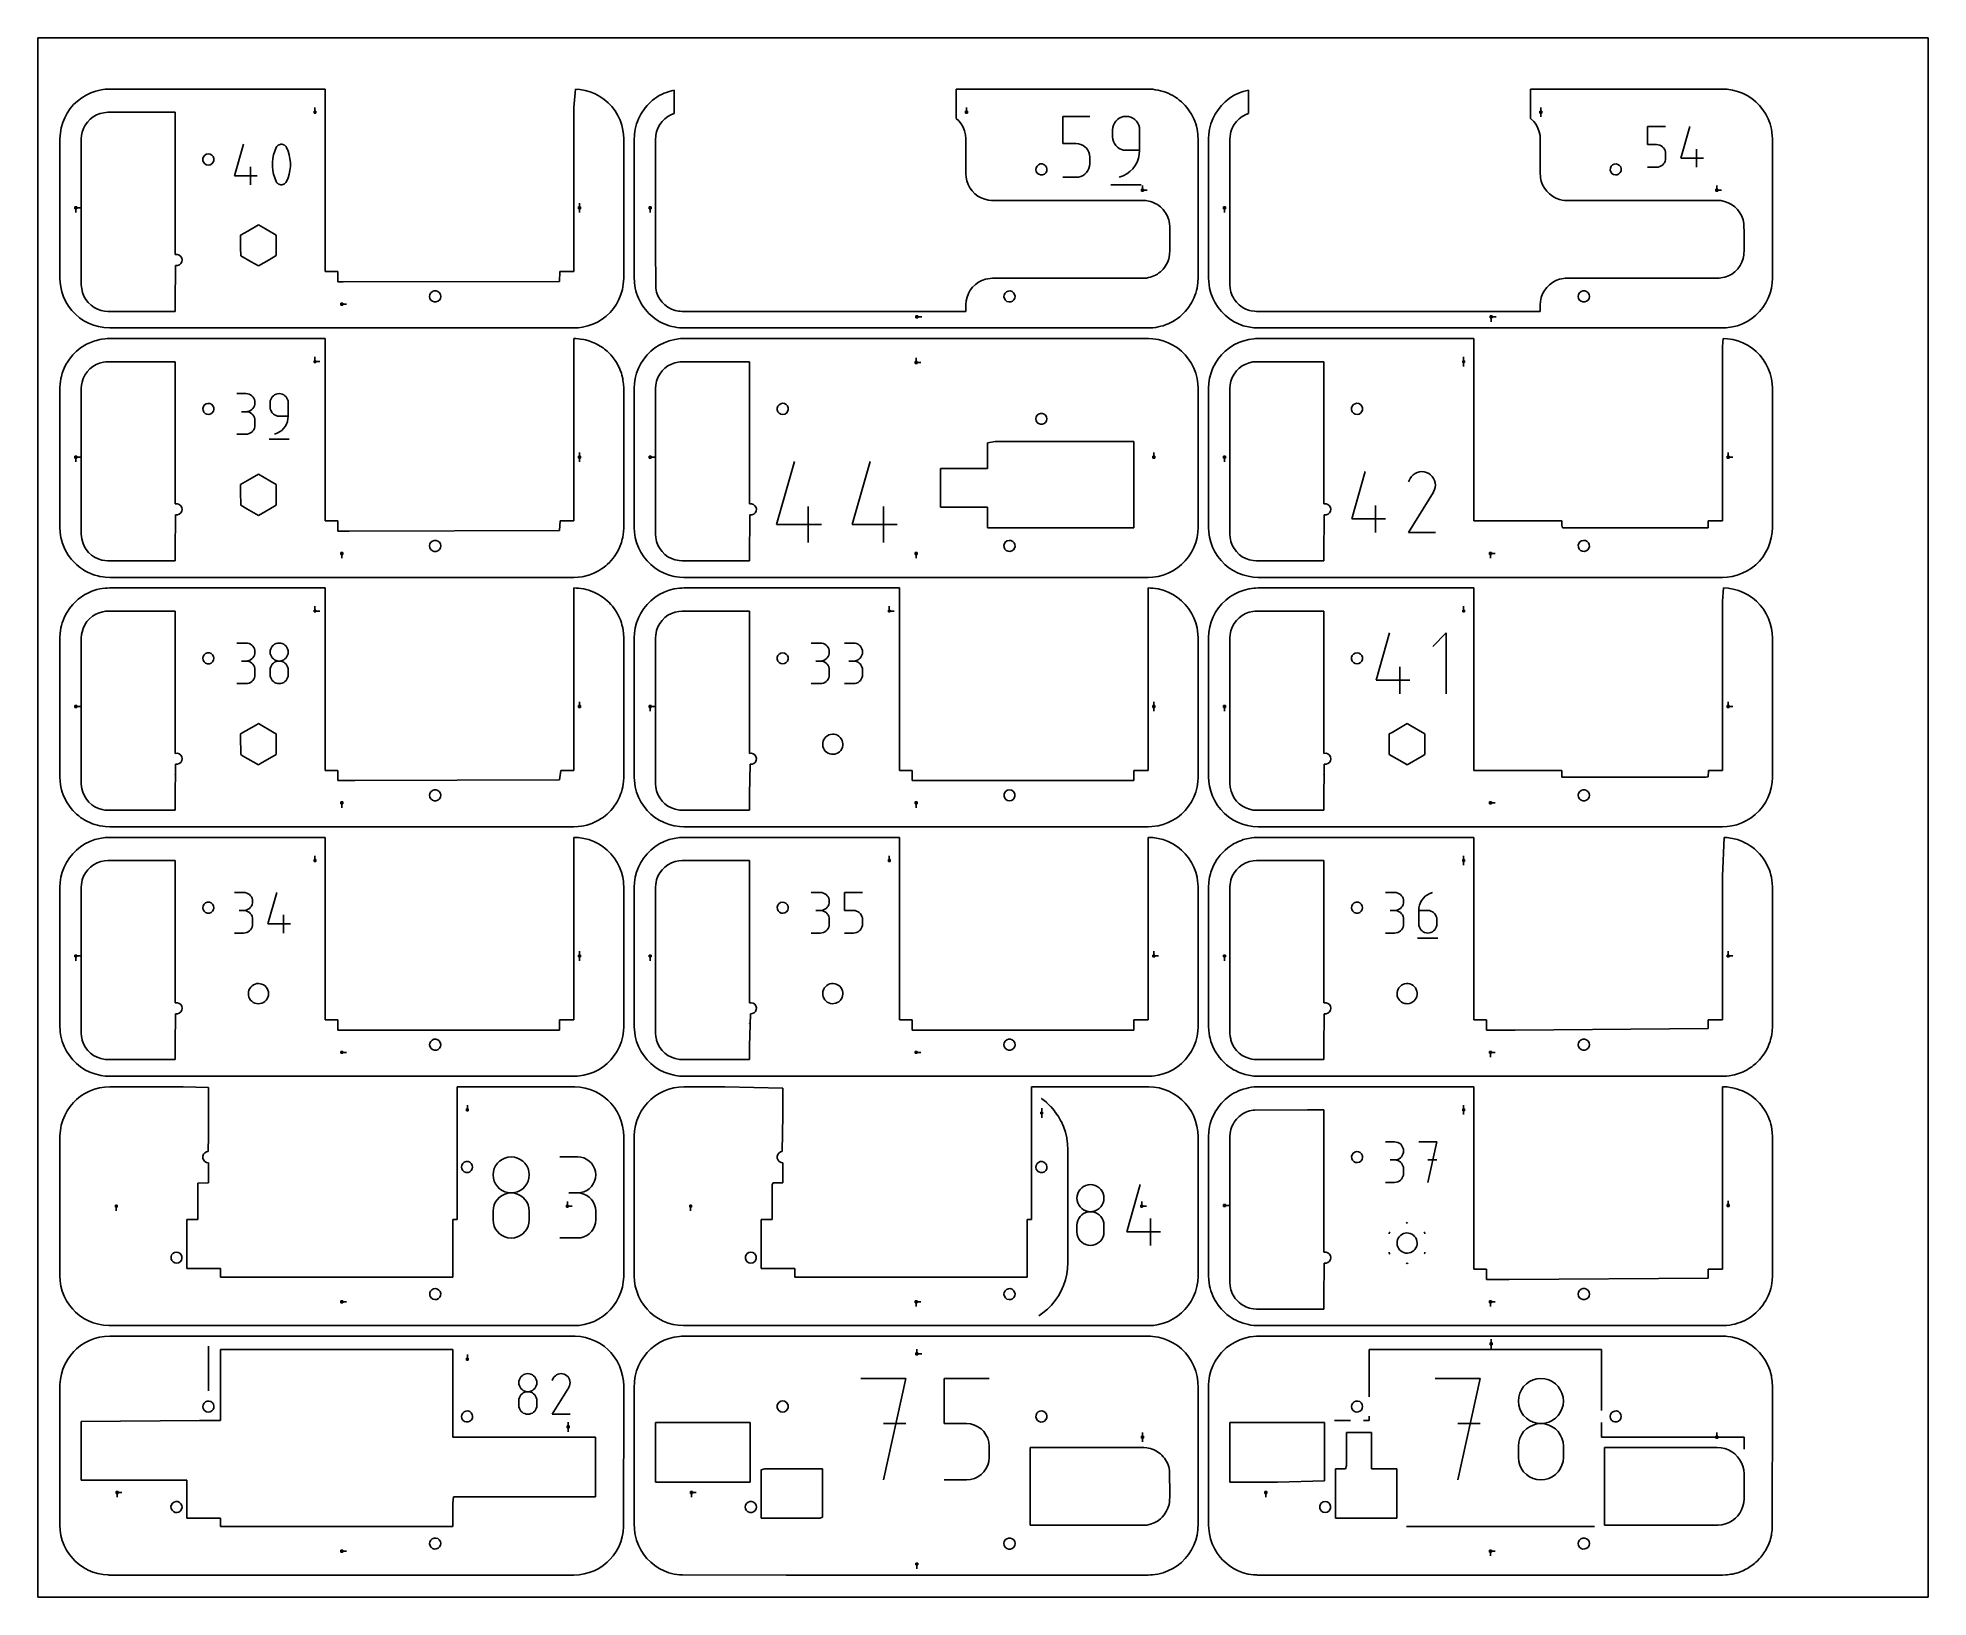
# Model space of a CAD drawing. Extents: x 0 to 570, y 0 to 470.
import ezdxf

# ---------------------------------------------------------------- set-up
doc = ezdxf.new("R2010")
doc.units = 0

msp = doc.modelspace()

# ---------------------------------------------------------------- linework, layer by layer
at = {"layer": 'annotation', "color": 1}
for p, q in [((83.571878, 447.580638), (83.571878, 449.009388)), ((280.011879, 447.580637), (280.011879, 449.009387)), ((309.029257, 438.142231), (309.029257, 446.31904)), ((309.029257, 446.31904), (317.184188, 446.31904)), ((325.029074, 444.865922), (324.62635, 444.295981)), ((325.520857, 445.358186), (325.029074, 444.865922)), ((326.090079, 445.761202), (325.520857, 445.358186)), ((326.725121, 446.063398), (326.090079, 445.761202)), ((327.414365, 446.253201), (326.725121, 446.063398)), ((328.146191, 446.31904), (327.414365, 446.253201)), ((328.879532, 446.253201), (328.146191, 446.31904)), ((328.146191, 446.31904), (328.146191, 446.31904)), ((329.569582, 446.063398), (328.879532, 446.253201)), ((330.204861, 445.761202), (329.569582, 446.063398)), ((330.773894, 445.358186), (330.204861, 445.761202)), ((331.265203, 444.865922), (330.773894, 445.358186)), ((331.66731, 444.295981), (331.265203, 444.865922)), ((453.186883, 447.580637), (453.186883, 449.009387)), ((453.186883, 447.580637), (453.186883, 449.009387)), ((453.186883, 449.009387), (453.186883, 447.580637)), ((453.186883, 447.580637), (453.186883, 446.151887)), ((324.134557, 442.969357), (324.068725, 442.235817)), ((324.068725, 442.235817), (324.068725, 440.194206)), ((324.068725, 440.194206), (324.068725, 440.194206)), ((324.068725, 440.194206), (324.134557, 439.460706)), ((324.324305, 443.659935), (324.134557, 442.969357)), ((324.134557, 439.460706), (324.324305, 438.770234)), ((324.62635, 444.295981), (324.324305, 443.659935)), ((331.96874, 443.659935), (331.66731, 444.295981)), ((332.158014, 442.969357), (331.96874, 443.659935)), ((332.223656, 442.235817), (332.158014, 442.969357)), ((332.223656, 436.112135), (332.223656, 442.235817)), ((332.223656, 442.235817), (332.223656, 442.235817)), ((485.390801, 437.807528), (485.390801, 443.258734)), ((485.390801, 443.258734), (490.827421, 443.258734)), ((495.41788, 433.738891), (498.132352, 443.258734)), ((59.357335, 428.425859), (62.071807, 437.945703)), ((70.862956, 433.579012), (70.745645, 432.406691)), ((71.097578, 434.737439), (70.862956, 433.579012)), ((71.449511, 435.872918), (71.097578, 434.737439)), ((71.918754, 436.976395), (71.449511, 435.872918)), ((72.076774, 437.239173), (71.918754, 436.976395)), ((71.918754, 436.976395), (71.918754, 436.976395)), ((72.273707, 437.463106), (72.076774, 437.239173)), ((72.503035, 437.646028), (72.273707, 437.463106)), ((72.758235, 437.785771), (72.503035, 437.646028)), ((73.032788, 437.880168), (72.758235, 437.785771)), ((73.320174, 437.927051), (73.032788, 437.880168)), ((73.613871, 437.924255), (73.320174, 437.927051)), ((73.907361, 437.86961), (73.613871, 437.924255)), ((74.194121, 437.760951), (73.907361, 437.86961)), ((74.303897, 437.703264), (74.194121, 437.760951)), ((74.194121, 437.760951), (74.194121, 437.760951)), ((74.409238, 437.637004), (74.303897, 437.703264)), ((74.509632, 437.562694), (74.409238, 437.637004)), ((74.604567, 437.480859), (74.509632, 437.562694)), ((74.693531, 437.392023), (74.604567, 437.480859)), ((74.776013, 437.296711), (74.693531, 437.392023)), ((74.8515, 437.195448), (74.776013, 437.296711)), ((74.919481, 437.088756), (74.8515, 437.195448)), ((74.979444, 436.977162), (74.919481, 437.088756)), ((75.450963, 435.871411), (74.979444, 436.977162)), ((74.979444, 436.977162), (74.979444, 436.977162)), ((75.804602, 434.734226), (75.450963, 435.871411)), ((76.040361, 433.574662), (75.804602, 434.734226)), ((76.15824, 432.401772), (76.040361, 433.574662)), ((313.106723, 438.142231), (309.029257, 438.142231)), ((313.838851, 438.076787), (313.106723, 438.142231)), ((314.528256, 437.888042), (313.838851, 438.076787)), ((315.163346, 437.587378), (314.528256, 437.888042)), ((315.732531, 437.186179), (315.163346, 437.587378)), ((316.224218, 436.695826), (315.732531, 437.186179)), ((316.626819, 436.127701), (316.224218, 436.695826)), ((316.928741, 435.493188), (316.626819, 436.127701)), ((317.118395, 434.803668), (316.928741, 435.493188)), ((317.184188, 434.070523), (317.118395, 434.803668)), ((317.184188, 432.039275), (317.184188, 434.070523)), ((317.184188, 434.070523), (317.184188, 434.070523)), ((324.324305, 438.770234), (324.62635, 438.134341)), ((324.62635, 438.134341), (325.029074, 437.564582)), ((325.029074, 437.564582), (325.520857, 437.072509)), ((325.520857, 437.072509), (326.090079, 436.669674)), ((326.090079, 436.669674), (326.725121, 436.367632)), ((326.725121, 436.367632), (327.414365, 436.177934)), ((327.414365, 436.177934), (328.146191, 436.112135)), ((328.146191, 436.112135), (332.223656, 436.112135)), ((331.444346, 432.557238), (331.869922, 433.684167)), ((331.869922, 433.684167), (332.133379, 434.874121)), ((332.133379, 434.874121), (332.223656, 436.112135)), ((488.109111, 437.807528), (485.390801, 437.807528)), ((488.597197, 437.763898), (488.109111, 437.807528)), ((489.0568, 437.638068), (488.597197, 437.763898)), ((489.480193, 437.437626), (489.0568, 437.638068)), ((489.859649, 437.17016), (489.480193, 437.437626)), ((490.187441, 436.843258), (489.859649, 437.17016)), ((490.455842, 436.464508), (490.187441, 436.843258)), ((490.657123, 436.041499), (490.455842, 436.464508)), ((490.657035, 432.789576), (490.783533, 433.249891)), ((490.783559, 435.581819), (490.657123, 436.041499)), ((490.783533, 433.249891), (490.827421, 433.738891)), ((490.827421, 435.093056), (490.783559, 435.581819)), ((490.827421, 433.738891), (490.827421, 435.093056)), ((490.827421, 435.093056), (490.827421, 435.093056)), ((502.214807, 433.738891), (495.41788, 433.738891)), ((500.177418, 431.01751), (500.177418, 436.45413)), ((66.154262, 428.425859), (59.357335, 428.425859)), ((64.116873, 425.704479), (64.116873, 431.141099)), ((70.745645, 432.406691), (70.745645, 431.22953)), ((70.745645, 431.22953), (70.862956, 430.056584)), ((70.862956, 430.056584), (71.097578, 428.896906)), ((71.097578, 428.896906), (71.449511, 427.759551)), ((71.449511, 427.759551), (71.918754, 426.653571)), ((74.979444, 426.654339), (75.450963, 427.758044)), ((75.450963, 427.758044), (75.804602, 428.893693)), ((75.804602, 428.893693), (76.040361, 430.052234)), ((76.040361, 430.052234), (76.15824, 431.224612)), ((76.15824, 431.224612), (76.15824, 432.401772)), ((309.029257, 427.957204), (313.106723, 427.957204)), ((313.106723, 427.957204), (313.838548, 428.023004)), ((313.106723, 427.957204), (313.106723, 427.957204)), ((313.838548, 428.023004), (314.527792, 428.212701)), ((314.527792, 428.212701), (315.162834, 428.514744)), ((315.162834, 428.514744), (315.732057, 428.917578)), ((315.732057, 428.917578), (316.223839, 429.409651)), ((316.223839, 429.409651), (316.626563, 429.97941)), ((316.626563, 429.97941), (316.928608, 430.615303)), ((316.928608, 430.615303), (317.118357, 431.305775)), ((317.118357, 431.305775), (317.184188, 432.039275)), ((326.105731, 427.957204), (327.271765, 428.391726)), ((326.105731, 427.957204), (326.105731, 427.957204)), ((327.271765, 428.391726), (328.342041, 428.979061)), ((328.342041, 428.979061), (329.305496, 429.704244)), ((329.305496, 429.704244), (330.151072, 430.552311)), ((330.151072, 430.552311), (330.867709, 431.508297)), ((330.867709, 431.508297), (331.444346, 432.557238)), ((485.390801, 431.01751), (488.109111, 431.01751)), ((488.109111, 431.01751), (488.596995, 431.061377)), ((488.109111, 431.01751), (488.109111, 431.01751)), ((488.596995, 431.061377), (489.05649, 431.187842)), ((489.05649, 431.187842), (489.479852, 431.389203)), ((489.479852, 431.389203), (489.859334, 431.657759)), ((489.859334, 431.657759), (490.187189, 431.985808)), ((490.187189, 431.985808), (490.455671, 432.365648)), ((490.455671, 432.365648), (490.657035, 432.789576)), ((71.918754, 426.653571), (71.918754, 426.653571)), ((71.918754, 426.653571), (71.9785, 426.5422)), ((71.9785, 426.5422), (72.045979, 426.43604)), ((72.045979, 426.43604), (72.120907, 426.335416)), ((72.120907, 426.335416), (72.203, 426.240648)), ((72.203, 426.240648), (72.291974, 426.15206)), ((72.291974, 426.15206), (72.387543, 426.069974)), ((72.387543, 426.069974), (72.489425, 425.994711)), ((72.489425, 425.994711), (72.597335, 425.926593)), ((72.597335, 425.926593), (72.710987, 425.865945)), ((72.710987, 425.865945), (72.710987, 425.865945)), ((72.710987, 425.865945), (72.995489, 425.759591)), ((72.995489, 425.759591), (73.287269, 425.706752)), ((73.287269, 425.706752), (73.579731, 425.705275)), ((73.579731, 425.705275), (73.866279, 425.753004)), ((73.866279, 425.753004), (74.140318, 425.847785)), ((74.140318, 425.847785), (74.395249, 425.987464)), ((74.395249, 425.987464), (74.624479, 426.169885)), ((74.624479, 426.169885), (74.821409, 426.392895)), ((74.821409, 426.392895), (74.979444, 426.654339)), ((74.979444, 426.654339), (74.979444, 426.654339)), ((323.559186, 425.661974), (332.740104, 425.661974)), ((333.080632, 424.08145), (333.080632, 425.5102)), ((333.080632, 424.08145), (333.080632, 425.5102)), ((333.080632, 425.5102), (333.080632, 424.08145)), ((333.080632, 424.08145), (334.509382, 424.08145)), ((506.255636, 424.08145), (506.255636, 425.5102)), ((506.255636, 424.08145), (506.255636, 425.5102)), ((506.255636, 425.5102), (506.255636, 424.08145)), ((506.255636, 424.08145), (507.684386, 424.08145)), ((11.455633, 418.780637), (12.884383, 418.780637)), ((11.455633, 418.780637), (12.884383, 418.780637)), ((12.884383, 418.780637), (11.455633, 418.780637)), ((11.455633, 418.780637), (11.455633, 417.351887)), ((163.33438, 418.780637), (163.33438, 420.209387)), ((163.33438, 418.780637), (163.33438, 420.209387)), ((163.33438, 420.209387), (163.33438, 418.780637)), ((163.33438, 418.780637), (163.33438, 417.351887)), ((184.630637, 418.780637), (184.630637, 417.351887)), ((357.805641, 418.780637), (357.805641, 417.351887)), ((91.667502, 389.742511), (93.096252, 389.742511)), ((265.080631, 385.875637), (266.509381, 385.875637)), ((438.255635, 385.875637), (439.684385, 385.875637)), ((438.255635, 385.875637), (439.684385, 385.875637)), ((439.684385, 385.875637), (438.255635, 385.875637)), ((438.255635, 385.875637), (438.255635, 384.446887)), ((83.571877, 372.405636), (83.571877, 373.834386)), ((83.571877, 372.405636), (83.571877, 373.834386)), ((83.571877, 373.834386), (83.571877, 372.405636)), ((83.571877, 372.405636), (85.000627, 372.405636)), ((264.842506, 372.167511), (264.842506, 373.596261)), ((264.842506, 372.167511), (264.842506, 373.596261)), ((264.842506, 373.596261), (264.842506, 372.167511)), ((264.842506, 372.167511), (266.271256, 372.167511)), ((429.921886, 372.405636), (429.921885, 370.976886)), ((429.921886, 372.405636), (429.921886, 373.834386)), ((429.921886, 372.405636), (429.921886, 373.834386)), ((429.921886, 373.834386), (429.921886, 372.405636)), ((62.743786, 362.756499), (60.025475, 362.756499)), ((63.23268, 362.712616), (62.743786, 362.756499)), ((63.692713, 362.586155), (63.23268, 362.712616)), ((64.116233, 362.384891), (63.692713, 362.586155)), ((64.495588, 362.116603), (64.116233, 362.384891)), ((64.823127, 361.789069), (64.495588, 362.116603)), ((65.091199, 361.410067), (64.823127, 361.789069)), ((65.292152, 360.987374), (65.091199, 361.410067)), ((65.418335, 360.528768), (65.292152, 360.987374)), ((65.292152, 359.092615), (65.418335, 359.553001)), ((65.462096, 360.042027), (65.418335, 360.528768)), ((65.418335, 359.553001), (65.462096, 360.042027)), ((65.462096, 360.042027), (65.462096, 360.042027)), ((70.095675, 360.537578), (70.051787, 360.048552)), ((70.051787, 360.048552), (70.051787, 358.687478)), ((70.222174, 360.997964), (70.095675, 360.537578)), ((70.423537, 361.421994), (70.222174, 360.997964)), ((70.69202, 361.801955), (70.423537, 361.421994)), ((71.019875, 362.130131), (70.69202, 361.801955)), ((71.399356, 362.398808), (71.019875, 362.130131)), ((71.822718, 362.600272), (71.399356, 362.398808)), ((72.282214, 362.726808), (71.822718, 362.600272)), ((72.770098, 362.770701), (72.282214, 362.726808)), ((73.258992, 362.726808), (72.770098, 362.770701)), ((72.770098, 362.770701), (72.770098, 362.770701)), ((73.719025, 362.600272), (73.258992, 362.726808)), ((74.142545, 362.398808), (73.719025, 362.600272)), ((74.5219, 362.130131), (74.142545, 362.398808)), ((74.849439, 361.801955), (74.5219, 362.130131)), ((75.117511, 361.421994), (74.849439, 361.801955)), ((75.318464, 360.997964), (75.117511, 361.421994)), ((75.444647, 360.537578), (75.318464, 360.997964)), ((75.488408, 360.048552), (75.444647, 360.537578)), ((75.488408, 355.966097), (75.488408, 360.048552)), ((75.488408, 360.048552), (75.488408, 360.048552)), ((62.743786, 357.319878), (61.382711, 357.319878)), ((61.382711, 357.319878), (62.743786, 357.319878)), ((62.743786, 357.319878), (63.23268, 357.363771)), ((63.23268, 357.275996), (62.743786, 357.319878)), ((62.743786, 357.319878), (62.743786, 357.319878)), ((63.23268, 357.363771), (63.692713, 357.490307)), ((63.692713, 357.149534), (63.23268, 357.275996)), ((63.692713, 357.490307), (64.116233, 357.691771)), ((64.116233, 356.94827), (63.692713, 357.149534)), ((64.116233, 357.691771), (64.495588, 357.960448)), ((64.495588, 356.679983), (64.116233, 356.94827)), ((64.495588, 357.960448), (64.823127, 358.288624)), ((64.823127, 356.352449), (64.495588, 356.679983)), ((64.823127, 358.288624), (65.091199, 358.668585)), ((65.091199, 355.973447), (64.823127, 356.352449)), ((65.091199, 358.668585), (65.292152, 359.092615)), ((65.292152, 355.550754), (65.091199, 355.973447)), ((65.418335, 355.092148), (65.292152, 355.550754)), ((65.462096, 354.605406), (65.418335, 355.092148)), ((65.462096, 353.244332), (65.462096, 354.605406)), ((65.462096, 354.605406), (65.462096, 354.605406)), ((70.051787, 358.687478), (70.051787, 358.687478)), ((70.051787, 358.687478), (70.095675, 358.198478)), ((70.095675, 358.198478), (70.222174, 357.738163)), ((70.222174, 357.738163), (70.423537, 357.314235)), ((70.423537, 357.314235), (70.69202, 356.934395)), ((70.69202, 356.934395), (71.019875, 356.606346)), ((71.019875, 356.606346), (71.399356, 356.33779)), ((71.399356, 356.33779), (71.822718, 356.136428)), ((71.822718, 356.136428), (72.282214, 356.009963)), ((72.282214, 356.009963), (72.770098, 355.966097)), ((72.770098, 355.966097), (75.488408, 355.966097)), ((74.584443, 352.896872), (74.968868, 353.596165)), ((74.968868, 353.596165), (75.252585, 354.347452)), ((75.252585, 354.347452), (75.428223, 355.140754)), ((75.428223, 355.140754), (75.488408, 355.966097)), ((60.025475, 350.52986), (62.743786, 350.52986)), ((62.743786, 350.52986), (63.23268, 350.573717)), ((62.743786, 350.52986), (62.743786, 350.52986)), ((63.23268, 350.573717), (63.692713, 350.700116)), ((63.692713, 350.700116), (64.116233, 350.901297)), ((64.116233, 350.901297), (64.495588, 351.169503)), ((64.495588, 351.169503), (64.823127, 351.496974)), ((64.823127, 351.496974), (65.091199, 351.875951)), ((65.091199, 351.875951), (65.292152, 352.298675)), ((65.292152, 352.298675), (65.418335, 352.757389)), ((65.418335, 352.757389), (65.462096, 353.244332)), ((69.712095, 348.999323), (75.832707, 348.999323)), ((71.409791, 350.529476), (72.187147, 350.819158)), ((71.409791, 350.529476), (71.409791, 350.529476)), ((72.187147, 350.819158), (72.900664, 351.210714)), ((72.900664, 351.210714), (73.542968, 351.69417)), ((73.542968, 351.69417), (74.106686, 352.259548)), ((74.106686, 352.259548), (74.584443, 352.896872)), ((11.455633, 343.605635), (12.884383, 343.605635)), ((11.455633, 343.605635), (12.884383, 343.605635)), ((12.884383, 343.605635), (11.455633, 343.605635)), ((11.455633, 343.605635), (11.455633, 342.176885)), ((163.33438, 343.605635), (163.33438, 345.034385)), ((163.33438, 343.605635), (163.33438, 345.034385)), ((163.33438, 345.034385), (163.33438, 343.605635)), ((163.33438, 343.605635), (163.33438, 342.176885)), ((184.630637, 343.605635), (186.059387, 343.605635)), ((222.746481, 323.286469), (228.175425, 342.326156)), ((245.521253, 323.286469), (250.950197, 342.326156)), ((336.509384, 343.605635), (336.509384, 345.034385)), ((357.805641, 343.605635), (357.805641, 342.176885)), ((509.684388, 343.605635), (509.684388, 345.034385)), ((509.684388, 343.605635), (509.684388, 345.034385)), ((509.684388, 345.034385), (509.684388, 343.605635)), ((509.684388, 343.605635), (511.113138, 343.605635)), ((396.174143, 324.986085), (400.245851, 339.26585)), ((413.803572, 337.224089), (413.268124, 336.19695)), ((414.228493, 337.826634), (413.803572, 337.224089)), ((414.738303, 338.329619), (414.228493, 337.826634)), ((415.317497, 338.729016), (414.738303, 338.329619)), ((415.95057, 339.020797), (415.317497, 338.729016)), ((416.622017, 339.200935), (415.95057, 339.020797)), ((417.316332, 339.265402), (416.622017, 339.200935)), ((418.018012, 339.210169), (417.316332, 339.265402)), ((418.711551, 339.03121), (418.018012, 339.210169)), ((419.381443, 338.724495), (418.711551, 339.03121)), ((419.98059, 338.299043), (419.381443, 338.724495)), ((419.381443, 338.724495), (419.381443, 338.724495)), ((420.481542, 337.788503), (419.98059, 338.299043)), ((420.879844, 337.208523), (420.481542, 337.788503)), ((421.171043, 336.574748), (420.879844, 337.208523)), ((421.350684, 335.902828), (421.171043, 336.574748)), ((387.802272, 332.563861), (387.80227, 332.524297)), ((413.256609, 320.903864), (420.792032, 333.034928)), ((420.792032, 333.034928), (420.80104, 333.046075)), ((420.792032, 333.034928), (420.792032, 333.034928)), ((420.80104, 333.046075), (420.809679, 333.057317)), ((420.809679, 333.057317), (420.818005, 333.068748)), ((420.818005, 333.068748), (420.826075, 333.080464)), ((420.826075, 333.080464), (420.833946, 333.092558)), ((420.833946, 333.092558), (420.841674, 333.105127)), ((420.841674, 333.105127), (420.849318, 333.118264)), ((420.849318, 333.118264), (420.856933, 333.132065)), ((420.856933, 333.132065), (420.864576, 333.146624)), ((420.864576, 333.146624), (421.175712, 333.814659)), ((420.864576, 333.146624), (420.864576, 333.146624)), ((421.175712, 333.814659), (421.357473, 334.507136)), ((421.414312, 335.208408), (421.350684, 335.902828)), ((421.357473, 334.507136), (421.414312, 335.208408)), ((232.265557, 317.843707), (232.265557, 328.716948)), ((255.040329, 317.843707), (255.040329, 328.716948)), ((406.369534, 324.986085), (396.174143, 324.986085)), ((403.31345, 320.904013), (403.31345, 329.058944)), ((41.452197, 323.210729), (41.452196, 323.171173)), ((214.627264, 323.210724), (214.627264, 323.171157)), ((236.340335, 323.286469), (222.746481, 323.286469)), ((259.115107, 323.286469), (245.521253, 323.286469)), ((421.411539, 320.903864), (413.256609, 320.903864)), ((91.667502, 314.567509), (91.667502, 313.138759)), ((264.842506, 314.567509), (264.842506, 313.138759)), ((438.01751, 314.567509), (439.44626, 314.567509)), ((438.01751, 314.567509), (439.44626, 314.567509)), ((439.44626, 314.567509), (438.01751, 314.567509)), ((438.01751, 314.567509), (438.01751, 313.138759)), ((83.571877, 297.230634), (83.571877, 298.659384)), ((83.571877, 297.230634), (83.571877, 298.659384)), ((83.571877, 298.659384), (83.571877, 297.230634)), ((83.571877, 297.230634), (85.000627, 297.230634)), ((256.746882, 297.230634), (256.746882, 298.659384)), ((256.746882, 297.230634), (256.746882, 298.659384)), ((256.746882, 298.659384), (256.746882, 297.230634)), ((256.746882, 297.230634), (258.175632, 297.230634)), ((429.921886, 297.230634), (429.921886, 298.659384)), ((62.743786, 287.581497), (60.025475, 287.581497)), ((63.23268, 287.537614), (62.743786, 287.581497)), ((63.692713, 287.411152), (63.23268, 287.537614)), ((64.116233, 287.209889), (63.692713, 287.411152)), ((64.495588, 286.941601), (64.116233, 287.209889)), ((64.823127, 286.614067), (64.495588, 286.941601)), ((65.091199, 286.235065), (64.823127, 286.614067)), ((65.292152, 285.812372), (65.091199, 286.235065)), ((65.418335, 285.353766), (65.292152, 285.812372)), ((65.462096, 284.867025), (65.418335, 285.353766)), ((70.096417, 285.352998), (70.052555, 284.866257)), ((70.222853, 285.811604), (70.096417, 285.352998)), ((70.424134, 286.234297), (70.222853, 285.811604)), ((70.692535, 286.6133), (70.424134, 286.234297)), ((71.020327, 286.940833), (70.692535, 286.6133)), ((71.399783, 287.209121), (71.020327, 286.940833)), ((71.823176, 287.410385), (71.399783, 287.209121)), ((72.282779, 287.536847), (71.823176, 287.410385)), ((72.770865, 287.580729), (72.282779, 287.536847)), ((73.258951, 287.536847), (72.770865, 287.580729)), ((72.770865, 287.580729), (72.770865, 287.580729)), ((73.718554, 287.410385), (73.258951, 287.536847)), ((74.141948, 287.209121), (73.718554, 287.410385)), ((74.521404, 286.940833), (74.141948, 287.209121)), ((74.849196, 286.6133), (74.521404, 286.940833)), ((75.117596, 286.234297), (74.849196, 286.6133)), ((75.318878, 285.811604), (75.117596, 286.234297)), ((75.445313, 285.352998), (75.318878, 285.811604)), ((75.489176, 284.866257), (75.445313, 285.352998)), ((235.91879, 287.581497), (233.200479, 287.581497)), ((236.407684, 287.537614), (235.91879, 287.581497)), ((236.867717, 287.411152), (236.407684, 287.537614)), ((237.291237, 287.209889), (236.867717, 287.411152)), ((237.670592, 286.941601), (237.291237, 287.209889)), ((237.998131, 286.614067), (237.670592, 286.941601)), ((238.266203, 286.235065), (237.998131, 286.614067)), ((238.467156, 285.812372), (238.266203, 286.235065)), ((238.593339, 285.353766), (238.467156, 285.812372)), ((238.6371, 284.867025), (238.593339, 285.353766)), ((245.945869, 287.581497), (243.227559, 287.581497)), ((246.434764, 287.537614), (245.945869, 287.581497)), ((246.894797, 287.411152), (246.434764, 287.537614)), ((247.318316, 287.209889), (246.894797, 287.411152)), ((247.697672, 286.941601), (247.318316, 287.209889)), ((248.025211, 286.614067), (247.697672, 286.941601)), ((248.293282, 286.235065), (248.025211, 286.614067)), ((248.494235, 285.812372), (248.293282, 286.235065)), ((248.620418, 285.353766), (248.494235, 285.812372)), ((248.66418, 284.867025), (248.620418, 285.353766)), ((403.52499, 276.376239), (407.596698, 290.656005)), ((424.688717, 290.656005), (420.606646, 286.572782)), ((424.688717, 272.294168), (424.688717, 290.656005)), ((62.743786, 282.144876), (61.382711, 282.144876)), ((61.382711, 282.144876), (62.743786, 282.144876)), ((62.743786, 282.144876), (63.23268, 282.188769)), ((63.23268, 282.100994), (62.743786, 282.144876)), ((62.743786, 282.144876), (62.743786, 282.144876)), ((63.23268, 282.188769), (63.692713, 282.315305)), ((63.692713, 281.974532), (63.23268, 282.100994)), ((63.692713, 282.315305), (64.116233, 282.516768)), ((64.116233, 281.773268), (63.692713, 281.974532)), ((64.116233, 282.516768), (64.495588, 282.785446)), ((64.495588, 281.504981), (64.116233, 281.773268)), ((64.495588, 282.785446), (64.823127, 283.113622)), ((64.823127, 281.177447), (64.495588, 281.504981)), ((64.823127, 283.113622), (65.091199, 283.493582)), ((65.091199, 280.798444), (64.823127, 281.177447)), ((65.091199, 283.493582), (65.292152, 283.917613)), ((65.292152, 280.375751), (65.091199, 280.798444)), ((65.292152, 283.917613), (65.418335, 284.377998)), ((65.418335, 279.917145), (65.292152, 280.375751)), ((65.418335, 284.377998), (65.462096, 284.867025)), ((65.462096, 279.430404), (65.418335, 279.917145)), ((65.462096, 284.867025), (65.462096, 284.867025)), ((65.462096, 278.06933), (65.462096, 279.430404)), ((65.462096, 279.430404), (65.462096, 279.430404)), ((70.052555, 284.866257), (70.052555, 284.866257)), ((70.052555, 284.866257), (70.096443, 284.377231)), ((70.096417, 279.911525), (70.052555, 279.422728)), ((70.052555, 279.422728), (70.052555, 278.068562)), ((70.222853, 280.371733), (70.096417, 279.911525)), ((70.096443, 284.377231), (70.222941, 283.916845)), ((70.424134, 280.79563), (70.222853, 280.371733)), ((70.222941, 283.916845), (70.424305, 283.492815)), ((70.692535, 281.175494), (70.424134, 280.79563)), ((70.424305, 283.492815), (70.692788, 283.112854)), ((71.020327, 281.503606), (70.692535, 281.175494)), ((70.692788, 283.112854), (71.020643, 282.784678)), ((71.399783, 281.772245), (71.020327, 281.503606)), ((71.020643, 282.784678), (71.400124, 282.516001)), ((71.823176, 281.973688), (71.399783, 281.772245)), ((71.400124, 282.516001), (71.823486, 282.314537)), ((72.282779, 282.100217), (71.823176, 281.973688)), ((71.823486, 282.314537), (72.282982, 282.188001)), ((72.770865, 282.144108), (72.282779, 282.100217)), ((72.282982, 282.188001), (72.770865, 282.144108)), ((72.770865, 282.144108), (73.258749, 282.188001)), ((73.258951, 282.100242), (72.770865, 282.144108)), ((72.770865, 282.144108), (72.770865, 282.144108)), ((72.770865, 282.144108), (72.770865, 282.144108)), ((73.258749, 282.188001), (73.718245, 282.314537)), ((73.718554, 281.973777), (73.258951, 282.100242)), ((73.718245, 282.314537), (74.141607, 282.516001)), ((74.141948, 281.772415), (73.718554, 281.973777)), ((74.141607, 282.516001), (74.521088, 282.784678)), ((74.521404, 281.503859), (74.141948, 281.772415)), ((74.521088, 282.784678), (74.848943, 283.112854)), ((74.849196, 281.17581), (74.521404, 281.503859)), ((74.848943, 283.112854), (75.117425, 283.492815)), ((75.117596, 280.795971), (74.849196, 281.17581)), ((75.117425, 283.492815), (75.318789, 283.916845)), ((75.318878, 280.372042), (75.117596, 280.795971)), ((75.318789, 283.916845), (75.445288, 284.377231)), ((75.445313, 279.911727), (75.318878, 280.372042)), ((75.445288, 284.377231), (75.489176, 284.866257)), ((75.489176, 279.422728), (75.445313, 279.911727)), ((75.489176, 284.866257), (75.489176, 284.866257)), ((75.489176, 278.068562), (75.489176, 279.422728)), ((75.489176, 279.422728), (75.489176, 279.422728)), ((235.91879, 282.144876), (234.557715, 282.144876)), ((234.557715, 282.144876), (235.91879, 282.144876)), ((235.91879, 282.144876), (236.407684, 282.188769)), ((236.407684, 282.100994), (235.91879, 282.144876)), ((235.91879, 282.144876), (235.91879, 282.144876)), ((236.407684, 282.188769), (236.867717, 282.315305)), ((236.867717, 281.974532), (236.407684, 282.100994)), ((236.867717, 282.315305), (237.291237, 282.516768)), ((237.291237, 281.773268), (236.867717, 281.974532)), ((237.291237, 282.516768), (237.670592, 282.785446)), ((237.670592, 281.504981), (237.291237, 281.773268)), ((237.670592, 282.785446), (237.998131, 283.113622)), ((237.998131, 281.177447), (237.670592, 281.504981)), ((237.998131, 283.113622), (238.266203, 283.493582)), ((238.266203, 280.798444), (237.998131, 281.177447)), ((238.266203, 283.493582), (238.467156, 283.917613)), ((238.467156, 280.375751), (238.266203, 280.798444)), ((238.467156, 283.917613), (238.593339, 284.377998)), ((238.593339, 279.917145), (238.467156, 280.375751)), ((238.593339, 284.377998), (238.6371, 284.867025)), ((238.6371, 279.430404), (238.593339, 279.917145)), ((238.6371, 284.867025), (238.6371, 284.867025)), ((238.6371, 278.06933), (238.6371, 279.430404)), ((238.6371, 279.430404), (238.6371, 279.430404)), ((245.945869, 282.144876), (244.584795, 282.144876)), ((244.584795, 282.144876), (245.945869, 282.144876)), ((245.945869, 282.144876), (246.434764, 282.188769)), ((246.434764, 282.100994), (245.945869, 282.144876)), ((245.945869, 282.144876), (245.945869, 282.144876)), ((246.434764, 282.188769), (246.894797, 282.315305)), ((246.894797, 281.974532), (246.434764, 282.100994)), ((246.894797, 282.315305), (247.318316, 282.516768)), ((247.318316, 281.773268), (246.894797, 281.974532)), ((247.318316, 282.516768), (247.697672, 282.785446)), ((247.697672, 281.504981), (247.318316, 281.773268)), ((247.697672, 282.785446), (248.025211, 283.113622)), ((248.025211, 281.177447), (247.697672, 281.504981)), ((248.025211, 283.113622), (248.293282, 283.493582)), ((248.293282, 280.798444), (248.025211, 281.177447)), ((248.293282, 283.493582), (248.494235, 283.917613)), ((248.494235, 280.375751), (248.293282, 280.798444)), ((248.494235, 283.917613), (248.620418, 284.377998)), ((248.620418, 279.917145), (248.494235, 280.375751)), ((248.620418, 284.377998), (248.66418, 284.867025)), ((248.66418, 279.430404), (248.620418, 279.917145)), ((248.66418, 284.867025), (248.66418, 284.867025)), ((248.66418, 278.06933), (248.66418, 279.430404)), ((248.66418, 279.430404), (248.66418, 279.430404)), ((410.664297, 272.294168), (410.664297, 280.449099)), ((60.025475, 275.354858), (62.743786, 275.354858)), ((62.743786, 275.354858), (63.23268, 275.398715)), ((62.743786, 275.354858), (62.743786, 275.354858)), ((63.23268, 275.398715), (63.692713, 275.525114)), ((63.692713, 275.525114), (64.116233, 275.726295)), ((64.116233, 275.726295), (64.495588, 275.994501)), ((64.495588, 275.994501), (64.823127, 276.321971)), ((64.823127, 276.321971), (65.091199, 276.700949)), ((65.091199, 276.700949), (65.292152, 277.123673)), ((65.292152, 277.123673), (65.418335, 277.582387)), ((65.418335, 277.582387), (65.462096, 278.06933)), ((70.052555, 278.068562), (70.052555, 278.068562)), ((70.052555, 278.068562), (70.096443, 277.579799)), ((70.096443, 277.579799), (70.222941, 277.120119)), ((70.222941, 277.120119), (70.424305, 276.69711)), ((70.424305, 276.69711), (70.692788, 276.318361)), ((70.692788, 276.318361), (71.020643, 275.991459)), ((71.020643, 275.991459), (71.400124, 275.723992)), ((71.400124, 275.723992), (71.823486, 275.52355)), ((71.823486, 275.52355), (72.282982, 275.39772)), ((72.282982, 275.39772), (72.770865, 275.35409)), ((72.770865, 275.35409), (73.258749, 275.39772)), ((72.770865, 275.35409), (72.770865, 275.35409)), ((73.258749, 275.39772), (73.718245, 275.52355)), ((73.718245, 275.52355), (74.141607, 275.723992)), ((74.141607, 275.723992), (74.521088, 275.991459)), ((74.521088, 275.991459), (74.848943, 276.318361)), ((74.848943, 276.318361), (75.117425, 276.69711)), ((75.117425, 276.69711), (75.318789, 277.120119)), ((75.318789, 277.120119), (75.445288, 277.579799)), ((75.445288, 277.579799), (75.489176, 278.068562)), ((233.200479, 275.354858), (235.91879, 275.354858)), ((235.91879, 275.354858), (236.407684, 275.398715)), ((235.91879, 275.354858), (235.91879, 275.354858)), ((236.407684, 275.398715), (236.867717, 275.525114)), ((236.867717, 275.525114), (237.291237, 275.726295)), ((237.291237, 275.726295), (237.670592, 275.994501)), ((237.670592, 275.994501), (237.998131, 276.321971)), ((237.998131, 276.321971), (238.266203, 276.700949)), ((238.266203, 276.700949), (238.467156, 277.123673)), ((238.467156, 277.123673), (238.593339, 277.582387)), ((238.593339, 277.582387), (238.6371, 278.06933)), ((243.227559, 275.354858), (245.945869, 275.354858)), ((245.945869, 275.354858), (246.434764, 275.398715)), ((245.945869, 275.354858), (245.945869, 275.354858)), ((246.434764, 275.398715), (246.894797, 275.525114)), ((246.894797, 275.525114), (247.318316, 275.726295)), ((247.318316, 275.726295), (247.697672, 275.994501)), ((247.697672, 275.994501), (248.025211, 276.321971)), ((248.025211, 276.321971), (248.293282, 276.700949)), ((248.293282, 276.700949), (248.494235, 277.123673)), ((248.494235, 277.123673), (248.620418, 277.582387)), ((248.620418, 277.582387), (248.66418, 278.06933)), ((413.720381, 276.376239), (403.52499, 276.376239)), ((11.455633, 268.430633), (12.884383, 268.430633)), ((163.33438, 268.430633), (163.33438, 269.859383)), ((184.630637, 268.430633), (186.059387, 268.430633)), ((184.630637, 268.430633), (186.059387, 268.430633)), ((186.059387, 268.430633), (184.630637, 268.430633)), ((184.630637, 268.430633), (184.630637, 267.001883)), ((336.509384, 268.430633), (336.509384, 269.859383)), ((336.509384, 268.430633), (336.509384, 269.859383)), ((336.509384, 269.859383), (336.509384, 268.430633)), ((336.509384, 268.430633), (336.509384, 267.001883)), ((357.805641, 268.430633), (357.805641, 267.001883)), ((509.684388, 268.430633), (509.684388, 269.859383)), ((509.684388, 268.430633), (509.684388, 269.859383)), ((509.684388, 269.859383), (509.684388, 268.430633)), ((509.684388, 268.430633), (511.113138, 268.430633)), ((41.452251, 257.388863), (41.452251, 257.349293)), ((214.627215, 257.388851), (214.627215, 257.34929)), ((41.452269, 248.035721), (41.452269, 247.996155)), ((387.802304, 248.035718), (387.802304, 247.996144)), ((91.667502, 239.392507), (91.667502, 237.963757)), ((264.842506, 239.392507), (264.842506, 237.963757)), ((438.01751, 239.392507), (439.44626, 239.392507)), ((83.571877, 222.055632), (83.571877, 223.484381)), ((256.746881, 222.055632), (256.746881, 223.484381)), ((429.921886, 222.055632), (429.921886, 223.484381)), ((429.921886, 222.055632), (429.921886, 223.484381)), ((429.921886, 223.484381), (429.921886, 222.055632)), ((429.921886, 222.055632), (429.921885, 220.626882)), ((62.063632, 212.406494), (59.345322, 212.406494)), ((62.552527, 212.362612), (62.063632, 212.406494)), ((63.01256, 212.23615), (62.552527, 212.362612)), ((63.43608, 212.034886), (63.01256, 212.23615)), ((63.815435, 211.766599), (63.43608, 212.034886)), ((64.142974, 211.439065), (63.815435, 211.766599)), ((64.411046, 211.060063), (64.142974, 211.439065)), ((64.611999, 210.63737), (64.411046, 211.060063)), ((69.372402, 202.900853), (72.086874, 212.420696)), ((235.91879, 212.406494), (233.200479, 212.406494)), ((236.407684, 212.362612), (235.91879, 212.406494)), ((236.867717, 212.23615), (236.407684, 212.362612)), ((237.291237, 212.034886), (236.867717, 212.23615)), ((237.670592, 211.766599), (237.291237, 212.034886)), ((237.998131, 211.439065), (237.670592, 211.766599)), ((238.266203, 211.060063), (237.998131, 211.439065)), ((238.467156, 210.63737), (238.266203, 211.060063)), ((243.227559, 206.96949), (243.227559, 212.420696)), ((243.227559, 212.420696), (248.66418, 212.420696)), ((409.093794, 212.406494), (406.375483, 212.406494)), ((409.582688, 212.362612), (409.093794, 212.406494)), ((410.042721, 212.23615), (409.582688, 212.362612)), ((410.466241, 212.034886), (410.042721, 212.23615)), ((410.845596, 211.766599), (410.466241, 212.034886)), ((411.173135, 211.439065), (410.845596, 211.766599)), ((411.441207, 211.060063), (411.173135, 211.439065)), ((411.64216, 210.63737), (411.441207, 211.060063)), ((418.349368, 211.250345), (417.785075, 210.683658)), ((418.992474, 211.735318), (418.349368, 211.250345)), ((419.707058, 212.12872), (418.992474, 211.735318)), ((420.485786, 212.420696), (419.707058, 212.12872)), ((420.485786, 212.420696), (420.485786, 212.420696)), ((62.063632, 206.969874), (60.702558, 206.969874)), ((60.702558, 206.969874), (62.063632, 206.969874)), ((62.063632, 206.969874), (62.552527, 207.013767)), ((62.552527, 206.925992), (62.063632, 206.969874)), ((62.063632, 206.969874), (62.063632, 206.969874)), ((62.552527, 207.013767), (63.01256, 207.140302)), ((63.01256, 206.79953), (62.552527, 206.925992)), ((63.01256, 207.140302), (63.43608, 207.341766)), ((63.43608, 206.598266), (63.01256, 206.79953)), ((63.43608, 207.341766), (63.815435, 207.610443)), ((63.815435, 206.329978), (63.43608, 206.598266)), ((63.815435, 207.610443), (64.142974, 207.93862)), ((64.142974, 206.002444), (63.815435, 206.329978)), ((64.142974, 207.93862), (64.411046, 208.31858)), ((64.411046, 205.623442), (64.142974, 206.002444)), ((64.411046, 208.31858), (64.611999, 208.742611)), ((64.611999, 205.200749), (64.411046, 205.623442)), ((64.738181, 210.178764), (64.611999, 210.63737)), ((64.611999, 208.742611), (64.738181, 209.202996)), ((64.738181, 204.742143), (64.611999, 205.200749)), ((64.781943, 209.692022), (64.738181, 210.178764)), ((64.738181, 209.202996), (64.781943, 209.692022)), ((64.781943, 209.692022), (64.781943, 209.692022)), ((74.13194, 200.179472), (74.13194, 205.616092)), ((235.91879, 206.969874), (234.557715, 206.969874)), ((234.557715, 206.969874), (235.91879, 206.969874)), ((235.91879, 206.969874), (236.407684, 207.013767)), ((236.407684, 206.925992), (235.91879, 206.969874)), ((235.91879, 206.969874), (235.91879, 206.969874)), ((236.407684, 207.013767), (236.867717, 207.140302)), ((236.867717, 206.79953), (236.407684, 206.925992)), ((236.867717, 207.140302), (237.291237, 207.341766)), ((237.291237, 206.598266), (236.867717, 206.79953)), ((237.291237, 207.341766), (237.670592, 207.610443)), ((237.670592, 206.329978), (237.291237, 206.598266)), ((237.670592, 207.610443), (237.998131, 207.93862)), ((237.998131, 206.002444), (237.670592, 206.329978)), ((237.998131, 207.93862), (238.266203, 208.31858)), ((238.266203, 205.623442), (237.998131, 206.002444)), ((238.266203, 208.31858), (238.467156, 208.742611)), ((238.467156, 205.200749), (238.266203, 205.623442)), ((238.593339, 210.178764), (238.467156, 210.63737)), ((238.467156, 208.742611), (238.593339, 209.202996)), ((238.593339, 204.742143), (238.467156, 205.200749)), ((238.6371, 209.692022), (238.593339, 210.178764)), ((238.593339, 209.202996), (238.6371, 209.692022)), ((238.6371, 209.692022), (238.6371, 209.692022)), ((245.945869, 206.96949), (243.227559, 206.96949)), ((246.433955, 206.92586), (245.945869, 206.96949)), ((246.893558, 206.80003), (246.433955, 206.92586)), ((247.316952, 206.599588), (246.893558, 206.80003)), ((247.696408, 206.332122), (247.316952, 206.599588)), ((248.0242, 206.00522), (247.696408, 206.332122)), ((248.2926, 205.62647), (248.0242, 206.00522)), ((248.493882, 205.203461), (248.2926, 205.62647)), ((248.620317, 204.743781), (248.493882, 205.203461)), ((409.093794, 206.969874), (407.732719, 206.969874)), ((407.732719, 206.969874), (409.093794, 206.969874)), ((409.093794, 206.969874), (409.582688, 207.013767)), ((409.582688, 206.925992), (409.093794, 206.969874)), ((409.093794, 206.969874), (409.093794, 206.969874)), ((409.582688, 207.013767), (410.042721, 207.140302)), ((410.042721, 206.79953), (409.582688, 206.925992)), ((410.042721, 207.140302), (410.466241, 207.341766)), ((410.466241, 206.598266), (410.042721, 206.79953)), ((410.466241, 207.341766), (410.845596, 207.610443)), ((410.845596, 206.329978), (410.466241, 206.598266)), ((410.845596, 207.610443), (411.173135, 207.93862)), ((411.173135, 206.002444), (410.845596, 206.329978)), ((411.173135, 207.93862), (411.441207, 208.31858)), ((411.441207, 205.623442), (411.173135, 206.002444)), ((411.441207, 208.31858), (411.64216, 208.742611)), ((411.64216, 205.200749), (411.441207, 205.623442)), ((411.768343, 210.178764), (411.64216, 210.63737)), ((411.64216, 208.742611), (411.768343, 209.202996)), ((411.768343, 204.742143), (411.64216, 205.200749)), ((411.812104, 209.692022), (411.768343, 210.178764)), ((411.768343, 209.202996), (411.812104, 209.692022)), ((411.812104, 209.692022), (411.812104, 209.692022)), ((416.462754, 207.7969), (416.402563, 206.96949)), ((416.402563, 206.96949), (416.402563, 202.900853)), ((419.120873, 206.96949), (416.402563, 206.96949)), ((416.638436, 208.591878), (416.462754, 207.7969)), ((416.922274, 209.344568), (416.638436, 208.591878)), ((417.306932, 210.045113), (416.922274, 209.344568)), ((417.785075, 210.683658), (417.306932, 210.045113)), ((419.609768, 206.92586), (419.120873, 206.96949)), ((420.069801, 206.80003), (419.609768, 206.92586)), ((420.49332, 206.599588), (420.069801, 206.80003)), ((420.872676, 206.332122), (420.49332, 206.599588)), ((421.200215, 206.00522), (420.872676, 206.332122)), ((421.468286, 205.62647), (421.200215, 206.00522)), ((421.669239, 205.203461), (421.468286, 205.62647)), ((421.795422, 204.743781), (421.669239, 205.203461)), ((59.345322, 200.179856), (62.063632, 200.179856)), ((62.063632, 200.179856), (62.552527, 200.223713)), ((62.063632, 200.179856), (62.063632, 200.179856)), ((62.552527, 200.223713), (63.01256, 200.350112)), ((63.01256, 200.350112), (63.43608, 200.551293)), ((63.43608, 200.551293), (63.815435, 200.819499)), ((63.815435, 200.819499), (64.142974, 201.146969)), ((64.142974, 201.146969), (64.411046, 201.525946)), ((64.411046, 201.525946), (64.611999, 201.948671)), ((64.611999, 201.948671), (64.738181, 202.407384)), ((64.781943, 204.255402), (64.738181, 204.742143)), ((64.738181, 202.407384), (64.781943, 202.894328)), ((64.781943, 202.894328), (64.781943, 204.255402)), ((64.781943, 204.255402), (64.781943, 204.255402)), ((76.169329, 202.900853), (69.372402, 202.900853)), ((233.200479, 200.179856), (235.91879, 200.179856)), ((235.91879, 200.179856), (236.407684, 200.223713)), ((235.91879, 200.179856), (235.91879, 200.179856)), ((236.407684, 200.223713), (236.867717, 200.350112)), ((236.867717, 200.350112), (237.291237, 200.551293)), ((237.291237, 200.551293), (237.670592, 200.819499)), ((237.670592, 200.819499), (237.998131, 201.146969)), ((237.998131, 201.146969), (238.266203, 201.525946)), ((238.266203, 201.525946), (238.467156, 201.948671)), ((238.467156, 201.948671), (238.593339, 202.407384)), ((238.6371, 204.255402), (238.593339, 204.742143)), ((238.593339, 202.407384), (238.6371, 202.894328)), ((238.6371, 202.894328), (238.6371, 204.255402)), ((238.6371, 204.255402), (238.6371, 204.255402)), ((243.227559, 200.179472), (245.945869, 200.179472)), ((245.945869, 200.179472), (246.433753, 200.223338)), ((245.945869, 200.179472), (245.945869, 200.179472)), ((246.433753, 200.223338), (246.893249, 200.349804)), ((246.893249, 200.349804), (247.316611, 200.551165)), ((247.316611, 200.551165), (247.696092, 200.819721)), ((247.696092, 200.819721), (248.023947, 201.14777)), ((248.023947, 201.14777), (248.29243, 201.52761)), ((248.29243, 201.52761), (248.493793, 201.951538)), ((248.493793, 201.951538), (248.620292, 202.411853)), ((248.620292, 202.411853), (248.66418, 202.900853)), ((248.66418, 204.255018), (248.620317, 204.743781)), ((248.66418, 202.900853), (248.66418, 204.255018)), ((248.66418, 204.255018), (248.66418, 204.255018)), ((406.375483, 200.179856), (409.093794, 200.179856)), ((409.093794, 200.179856), (409.582688, 200.223713)), ((409.093794, 200.179856), (409.093794, 200.179856)), ((409.582688, 200.223713), (410.042721, 200.350112)), ((410.042721, 200.350112), (410.466241, 200.551293)), ((410.466241, 200.551293), (410.845596, 200.819499)), ((410.845596, 200.819499), (411.173135, 201.146969)), ((411.173135, 201.146969), (411.441207, 201.525946)), ((411.441207, 201.525946), (411.64216, 201.948671)), ((411.64216, 201.948671), (411.768343, 202.407384)), ((411.812104, 204.255402), (411.768343, 204.742143)), ((411.768343, 202.407384), (411.812104, 202.894328)), ((411.812104, 202.894328), (411.812104, 204.255402)), ((411.812104, 204.255402), (411.812104, 204.255402)), ((416.402563, 202.900853), (416.402563, 202.900853)), ((416.402563, 202.900853), (416.446451, 202.411853)), ((416.446451, 202.411853), (416.572949, 201.951538)), ((416.572949, 201.951538), (416.774313, 201.52761)), ((416.774313, 201.52761), (417.042796, 201.14777)), ((417.042796, 201.14777), (417.370651, 200.819721)), ((417.370651, 200.819721), (417.750132, 200.551165)), ((417.750132, 200.551165), (418.173494, 200.349804)), ((418.173494, 200.349804), (418.63299, 200.223338)), ((418.63299, 200.223338), (419.120873, 200.179472)), ((419.120873, 200.179472), (419.609768, 200.223338)), ((419.120873, 200.179472), (419.120873, 200.179472)), ((419.609768, 200.223338), (420.069801, 200.349804)), ((420.069801, 200.349804), (420.49332, 200.551165)), ((420.49332, 200.551165), (420.872676, 200.819721)), ((420.872676, 200.819721), (421.200215, 201.14777)), ((421.200215, 201.14777), (421.468286, 201.52761)), ((421.468286, 201.52761), (421.669239, 201.951538)), ((421.669239, 201.951538), (421.795422, 202.411853)), ((421.839184, 204.255018), (421.795422, 204.743781)), ((421.795422, 202.411853), (421.839184, 202.900853)), ((421.839184, 202.900853), (421.839184, 204.255018)), ((421.839184, 204.255018), (421.839184, 204.255018)), ((163.33438, 193.255631), (163.33438, 194.684381)), ((163.33438, 193.255631), (163.33438, 194.684381)), ((163.33438, 194.684381), (163.33438, 193.255631)), ((336.509384, 193.255631), (336.509384, 194.684381)), ((336.509384, 193.255631), (336.509384, 194.684381)), ((336.509384, 194.684381), (336.509384, 193.255631)), ((416.062103, 198.649319), (422.182715, 198.649319)), ((509.684388, 193.255631), (509.684388, 194.684381)), ((509.684388, 193.255631), (509.684388, 194.684381)), ((509.684388, 194.684381), (509.684388, 193.255631)), ((11.455633, 193.255631), (12.884383, 193.255631)), ((11.455633, 193.255631), (12.884383, 193.255631)), ((12.884383, 193.255631), (11.455633, 193.255631)), ((11.455633, 193.255631), (11.455633, 191.826881)), ((163.33438, 193.255631), (163.33438, 191.826881)), ((184.630637, 193.255631), (184.630637, 191.826881)), ((336.509384, 193.255631), (337.938134, 193.255631)), ((357.805641, 193.255631), (357.805641, 191.826881)), ((509.684388, 193.255631), (511.113138, 193.255631)), ((41.452249, 182.213859), (41.452249, 182.174291)), ((214.627202, 182.213849), (214.627202, 182.174287)), ((214.627249, 172.860721), (214.62725, 172.821155)), ((91.667502, 164.217505), (93.096252, 164.217505)), ((264.842506, 164.217505), (266.271256, 164.217505)), ((438.01751, 164.217505), (439.44626, 164.217505)), ((438.01751, 164.217505), (439.44626, 164.217505)), ((439.44626, 164.217505), (438.01751, 164.217505)), ((438.01751, 164.217505), (438.01751, 162.788755)), ((129.526206, 146.880629), (129.526206, 148.309379)), ((302.695901, 150.268058), (302.605585, 150.326824)), ((302.705225, 150.261671), (302.695901, 150.268058)), ((302.707738, 150.259807), (302.705225, 150.261671)), ((302.728457, 150.243947), (302.707738, 150.259807)), ((304.104594, 149.150486), (302.728457, 150.243947)), ((304.113138, 149.143096), (304.104594, 149.150486)), ((304.11542, 149.141061), (304.113138, 149.143096)), ((304.134575, 149.123003), (304.11542, 149.141061)), ((305.401153, 147.904328), (304.134575, 149.123003)), ((429.921885, 146.880629), (429.921885, 148.309379)), ((429.921885, 146.880629), (429.921885, 148.309379)), ((429.921885, 148.309379), (429.921885, 146.880629)), ((302.70121, 145.92813), (302.70121, 147.356879)), ((302.70121, 145.92813), (302.70121, 147.356879)), ((302.70121, 147.356879), (302.70121, 145.92813)), ((302.70121, 145.92813), (302.70121, 144.49938)), ((305.408841, 147.896397), (305.401153, 147.904328)), ((305.411162, 147.89421), (305.408841, 147.896397)), ((305.42845, 147.874321), (305.411162, 147.89421)), ((306.574225, 146.54132), (305.42845, 147.874321)), ((306.581142, 146.53308), (306.574225, 146.54132)), ((306.583063, 146.530387), (306.581142, 146.53308)), ((306.59864, 146.508872), (306.583063, 146.530387)), ((307.613391, 145.073702), (306.59864, 146.508872)), ((307.619199, 145.064893), (307.613391, 145.073702)), ((307.620844, 145.062089), (307.619199, 145.064893)), ((307.634398, 145.038863), (307.620844, 145.062089)), ((308.508911, 143.514268), (307.634398, 145.038863)), ((308.513642, 143.505072), (308.508911, 143.514268)), ((308.515214, 143.502052), (308.513642, 143.505072)), ((308.52672, 143.477788), (308.515214, 143.502052)), ((309.252922, 141.877021), (308.52672, 143.477788)), ((429.921885, 146.880629), (429.921885, 145.451879)), ((309.257044, 141.867703), (309.252922, 141.877021)), ((309.258019, 141.864708), (309.257044, 141.867703)), ((309.267111, 141.838924), (309.258019, 141.864708)), ((309.839085, 140.176779), (309.267111, 141.838924)), ((309.841839, 140.167314), (309.839085, 140.176779)), ((309.842866, 140.164266), (309.841839, 140.167314)), ((309.849657, 140.137823), (309.842866, 140.164266)), ((310.261743, 138.429056), (309.849657, 140.137823)), ((310.263608, 138.419293), (310.261743, 138.429056)), ((310.264209, 138.416371), (310.263608, 138.419293)), ((310.268432, 138.388962), (310.264209, 138.416371)), ((310.517323, 136.649008), (310.268432, 138.388962)), ((409.090339, 137.231492), (406.372029, 137.231492)), ((409.579234, 137.18761), (409.090339, 137.231492)), ((410.039267, 137.061148), (409.579234, 137.18761)), ((410.462786, 136.859884), (410.039267, 137.061148)), ((410.842141, 136.591597), (410.462786, 136.859884)), ((421.842254, 137.245694), (416.398725, 137.245694)), ((419.120873, 125.00447), (421.842254, 137.245694)), ((139.236135, 131.430513), (138.580552, 130.775446)), ((139.995048, 131.967089), (139.236135, 131.430513)), ((140.841834, 132.369616), (139.995048, 131.967089)), ((141.761041, 132.62254), (140.841834, 132.369616)), ((142.737213, 132.710304), (141.761041, 132.62254)), ((143.713384, 132.62254), (142.737213, 132.710304)), ((142.737213, 132.710304), (142.737213, 132.710304)), ((144.632591, 132.369616), (143.713384, 132.62254)), ((145.479377, 131.967089), (144.632591, 132.369616)), ((146.23829, 131.430513), (145.479377, 131.967089)), ((146.893873, 130.775446), (146.23829, 131.430513)), ((162.791372, 132.71184), (157.354751, 132.71184)), ((163.769161, 132.624075), (162.791372, 132.71184)), ((164.689227, 132.371151), (163.769161, 132.624075)), ((165.536266, 131.968624), (164.689227, 132.371151)), ((166.294976, 131.432049), (165.536266, 131.968624)), ((166.950055, 130.776981), (166.294976, 131.432049)), ((310.518276, 136.639287), (310.517323, 136.649008)), ((310.51842, 136.636277), (310.518276, 136.639287)), ((310.520114, 136.608426), (310.51842, 136.636277)), ((310.603266, 134.852642), (310.520114, 136.608426)), ((310.603385, 134.84324), (310.603266, 134.852642)), ((310.603292, 100.84258), (310.60348, 134.811344)), ((310.60343, 134.842632), (310.603385, 134.84324)), ((310.60348, 134.811344), (310.60343, 134.842632)), ((409.090339, 131.794872), (407.729265, 131.794872)), ((407.729265, 131.794872), (409.090339, 131.794872)), ((409.090339, 131.794872), (409.579234, 131.838764)), ((409.579234, 131.750989), (409.090339, 131.794872)), ((409.090339, 131.794872), (409.090339, 131.794872)), ((409.579234, 131.838764), (410.039267, 131.9653)), ((410.039267, 131.624527), (409.579234, 131.750989)), ((410.039267, 131.9653), (410.462786, 132.166764)), ((410.462786, 131.423264), (410.039267, 131.624527)), ((410.462786, 132.166764), (410.842141, 132.435441)), ((410.842141, 131.154976), (410.462786, 131.423264)), ((411.16968, 136.264063), (410.842141, 136.591597)), ((410.842141, 132.435441), (411.16968, 132.763617)), ((411.16968, 130.827442), (410.842141, 131.154976)), ((411.437752, 135.88506), (411.16968, 136.264063)), ((411.16968, 132.763617), (411.437752, 133.143578)), ((411.638705, 135.462367), (411.437752, 135.88506)), ((411.437752, 133.143578), (411.638705, 133.567608)), ((411.764888, 135.003761), (411.638705, 135.462367)), ((411.638705, 133.567608), (411.764888, 134.027994)), ((411.808649, 134.51702), (411.764888, 135.003761)), ((411.764888, 134.027994), (411.808649, 134.51702)), ((411.808649, 134.51702), (411.808649, 134.51702)), ((421.842254, 131.794488), (419.120873, 131.794488)), ((137.388317, 128.254843), (137.300592, 127.281361)), ((137.300592, 127.281361), (137.300592, 127.281361)), ((137.300592, 127.281361), (137.388367, 126.303308)), ((137.641188, 129.172055), (137.388317, 128.254843)), ((137.388367, 126.303308), (137.641365, 125.382537)), ((138.043751, 130.017441), (137.641188, 129.172055)), ((138.580552, 130.775446), (138.043751, 130.017441)), ((147.430674, 130.017441), (146.893873, 130.775446)), ((147.833237, 129.172055), (147.430674, 130.017441)), ((147.83306, 125.382537), (148.086058, 126.303308)), ((148.086108, 128.254843), (147.833237, 129.172055)), ((148.086058, 126.303308), (148.173833, 127.281361)), ((148.173833, 127.281361), (148.086108, 128.254843)), ((148.173833, 127.281361), (148.173833, 127.281361)), ((167.486198, 130.018976), (166.950055, 130.776981)), ((167.888104, 129.17359), (167.486198, 130.018976)), ((168.14047, 128.256378), (167.888104, 129.17359)), ((167.888104, 125.384072), (168.14047, 126.304843)), ((168.227992, 127.282896), (168.14047, 128.256378)), ((168.14047, 126.304843), (168.227992, 127.282896)), ((168.227992, 127.282896), (168.227992, 127.282896)), ((410.462786, 125.376291), (410.842141, 125.644496)), ((410.842141, 125.644496), (411.16968, 125.971967)), ((411.437752, 130.44844), (411.16968, 130.827442)), ((411.16968, 125.971967), (411.437752, 126.350944)), ((411.638705, 130.025747), (411.437752, 130.44844)), ((411.437752, 126.350944), (411.638705, 126.773669)), ((411.764888, 129.567141), (411.638705, 130.025747)), ((411.638705, 126.773669), (411.764888, 127.232382)), ((411.808649, 129.0804), (411.764888, 129.567141)), ((411.764888, 127.232382), (411.808649, 127.719325)), ((411.808649, 127.719325), (411.808649, 129.0804)), ((411.808649, 129.0804), (411.808649, 129.0804)), ((137.641365, 125.382537), (138.044092, 124.534476)), ((138.580552, 119.899835), (138.043751, 119.140106)), ((138.044092, 124.534476), (138.581057, 123.774555)), ((139.236135, 120.556059), (138.580552, 119.899835)), ((138.581057, 123.774555), (139.236767, 123.118202)), ((139.995048, 121.093336), (139.236135, 120.556059)), ((139.236767, 123.118202), (139.99573, 122.580848)), ((140.841834, 121.496223), (139.995048, 121.093336)), ((139.99573, 122.580848), (140.842454, 122.17792)), ((141.761041, 121.74928), (140.841834, 121.496223)), ((140.842454, 122.17792), (141.761445, 121.924849)), ((142.737213, 121.837063), (141.761041, 121.74928)), ((141.761445, 121.924849), (142.737213, 121.837063)), ((142.737213, 121.837063), (143.71298, 121.924849)), ((143.713384, 121.74933), (142.737213, 121.837063)), ((142.737213, 121.837063), (142.737213, 121.837063)), ((142.737213, 121.837063), (142.737213, 121.837063)), ((143.71298, 121.924849), (144.631971, 122.17792)), ((144.632591, 121.4964), (143.713384, 121.74933)), ((144.631971, 122.17792), (145.478695, 122.580848)), ((145.479377, 121.093677), (144.632591, 121.4964)), ((145.478695, 122.580848), (146.237658, 123.118202)), ((146.23829, 120.556565), (145.479377, 121.093677)), ((146.237658, 123.118202), (146.893368, 123.774555)), ((146.893873, 119.900467), (146.23829, 120.556565)), ((146.893368, 123.774555), (147.430333, 124.534476)), ((147.430674, 119.140788), (146.893873, 119.900467)), ((147.430333, 124.534476), (147.83306, 125.382537)), ((162.791372, 121.838599), (160.069223, 121.838599)), ((160.069223, 121.838599), (162.791372, 121.838599)), ((162.791372, 121.838599), (163.769161, 121.926384)), ((163.769161, 121.750834), (162.791372, 121.838599)), ((162.791372, 121.838599), (162.791372, 121.838599)), ((163.769161, 121.926384), (164.689227, 122.179456)), ((164.689227, 121.49791), (163.769161, 121.750834)), ((164.689227, 122.179456), (165.536266, 122.582383)), ((165.536266, 121.095383), (164.689227, 121.49791)), ((165.536266, 122.582383), (166.294976, 123.119738)), ((166.294976, 120.558808), (165.536266, 121.095383)), ((166.294976, 123.119738), (166.950055, 123.77609)), ((166.950055, 119.90374), (166.294976, 120.558808)), ((166.950055, 123.77609), (167.486198, 124.536011)), ((167.486198, 119.145735), (166.950055, 119.90374)), ((167.486198, 124.536011), (167.888104, 125.384072)), ((313.387852, 121.002856), (313.322059, 120.272744)), ((313.322059, 120.272744), (313.322059, 120.272744)), ((313.322059, 120.272744), (313.38789, 119.539204)), ((313.577506, 121.690764), (313.387852, 121.002856)), ((313.879428, 122.324804), (313.577506, 121.690764)), ((314.282028, 122.893308), (313.879428, 122.324804)), ((314.773716, 123.384608), (314.282028, 122.893308)), ((315.3429, 123.78704), (314.773716, 123.384608)), ((315.97799, 124.088935), (315.3429, 123.78704)), ((316.667395, 124.278628), (315.97799, 124.088935)), ((317.399524, 124.344452), (316.667395, 124.278628)), ((318.131653, 124.278628), (317.399524, 124.344452)), ((317.399524, 124.344452), (317.399524, 124.344452)), ((318.821058, 124.088935), (318.131653, 124.278628)), ((319.456148, 123.78704), (318.821058, 124.088935)), ((320.025332, 123.384608), (319.456148, 123.78704)), ((320.51702, 122.893308), (320.025332, 123.384608)), ((320.91962, 122.324804), (320.51702, 122.893308)), ((321.221543, 121.690764), (320.91962, 122.324804)), ((321.411196, 121.002856), (321.221543, 121.690764)), ((321.411158, 119.539204), (321.476989, 120.272744)), ((321.476989, 120.272744), (321.411196, 121.002856)), ((321.476989, 120.272744), (321.476989, 120.272744)), ((328.362678, 110.087141), (332.434386, 124.366906)), ((406.372029, 125.004853), (409.090339, 125.004853)), ((409.090339, 125.004853), (409.579234, 125.048711)), ((409.090339, 125.004853), (409.090339, 125.004853)), ((409.579234, 125.048711), (410.039267, 125.175109)), ((410.039267, 125.175109), (410.462786, 125.376291)), ((23.6675, 117.842503), (23.6675, 116.413753)), ((137.388317, 117.371897), (137.300592, 116.394302)), ((137.300592, 116.394302), (137.300592, 113.685971)), ((137.641188, 118.292312), (137.388317, 117.371897)), ((138.043751, 119.140106), (137.641188, 118.292312)), ((147.833237, 118.292931), (147.430674, 119.140788)), ((148.086108, 117.372301), (147.833237, 118.292931)), ((148.173833, 116.394302), (148.086108, 117.372301)), ((148.173833, 113.685971), (148.173833, 116.394302)), ((148.173833, 116.394302), (148.173833, 116.394302)), ((159.667504, 117.842503), (159.667504, 119.271253)), ((159.667504, 117.842503), (159.667504, 119.271253)), ((159.667504, 119.271253), (159.667504, 117.842503)), ((159.667504, 117.842503), (161.096254, 117.842503)), ((167.888104, 118.300349), (167.486198, 119.145735)), ((168.14047, 117.383137), (167.888104, 118.300349)), ((168.227992, 116.409655), (168.14047, 117.383137)), ((168.227992, 113.687506), (168.227992, 116.409655)), ((168.227992, 116.409655), (168.227992, 116.409655)), ((196.842504, 117.842503), (196.842504, 116.413753)), ((313.38789, 119.539204), (313.577638, 118.848626)), ((313.879428, 114.166803), (313.577506, 113.530958)), ((313.577638, 118.848626), (313.879684, 118.21258)), ((314.282028, 114.7366), (313.879428, 114.166803)), ((313.879684, 118.21258), (314.282407, 117.642639)), ((314.773716, 115.228768), (314.282028, 114.7366)), ((314.282407, 117.642639), (314.77419, 117.150375)), ((315.3429, 115.631725), (314.773716, 115.228768)), ((314.77419, 117.150375), (315.343412, 116.747359)), ((315.97799, 115.933891), (315.3429, 115.631725)), ((315.343412, 116.747359), (315.978455, 116.445164)), ((316.667395, 116.123683), (315.97799, 115.933891)), ((315.978455, 116.445164), (316.667699, 116.25536)), ((317.399524, 116.189521), (316.667395, 116.123683)), ((316.667699, 116.25536), (317.399524, 116.189521)), ((317.399524, 116.189521), (318.13135, 116.25536)), ((318.131653, 116.123721), (317.399524, 116.189521)), ((317.399524, 116.189521), (317.399524, 116.189521)), ((317.399524, 116.189521), (317.399524, 116.189521)), ((318.13135, 116.25536), (318.820593, 116.445164)), ((318.821058, 115.934024), (318.131653, 116.123721)), ((318.820593, 116.445164), (319.455636, 116.747359)), ((319.456148, 115.631981), (318.821058, 115.934024)), ((319.455636, 116.747359), (320.024858, 117.150375)), ((320.025332, 115.229147), (319.456148, 115.631981)), ((320.024858, 117.150375), (320.516641, 117.642639)), ((320.51702, 114.737074), (320.025332, 115.229147)), ((320.516641, 117.642639), (320.919364, 118.21258)), ((320.91962, 114.167314), (320.51702, 114.737074)), ((320.919364, 118.21258), (321.22141, 118.848626)), ((321.221543, 113.531422), (320.91962, 114.167314)), ((321.22141, 118.848626), (321.411158, 119.539204)), ((332.842508, 117.842503), (332.842508, 119.271253)), ((332.842508, 117.842503), (332.842508, 119.271253)), ((332.842508, 119.271253), (332.842508, 117.842503)), ((332.842508, 117.842503), (334.271257, 117.842503)), ((335.501985, 106.005069), (335.501985, 114.16)), ((357.805641, 118.080628), (359.234391, 118.080628)), ((509.684388, 118.080628), (509.684388, 119.509378)), ((137.300592, 113.685971), (137.300592, 113.685971)), ((137.300592, 113.685971), (137.388367, 112.708445)), ((137.388367, 112.708445), (137.641365, 111.789085)), ((137.641365, 111.789085), (138.044092, 110.943067)), ((138.044092, 110.943067), (138.581057, 110.185568)), ((138.581057, 110.185568), (139.236767, 109.531764)), ((139.236767, 109.531764), (139.99573, 108.996831)), ((139.99573, 108.996831), (140.842454, 108.595946)), ((140.842454, 108.595946), (141.761445, 108.344286)), ((141.761445, 108.344286), (142.737213, 108.257027)), ((142.737213, 108.257027), (143.71298, 108.344286)), ((143.71298, 108.344286), (144.631971, 108.595946)), ((144.631971, 108.595946), (145.478695, 108.996831)), ((145.478695, 108.996831), (146.237658, 109.531764)), ((146.237658, 109.531764), (146.893368, 110.185568)), ((146.893368, 110.185568), (147.430333, 110.943067)), ((147.430333, 110.943067), (147.83306, 111.789085)), ((147.83306, 111.789085), (148.086058, 112.708445)), ((148.086058, 112.708445), (148.173833, 113.685971)), ((162.791372, 108.258562), (163.769161, 108.346277)), ((163.769161, 108.346277), (164.689227, 108.599074)), ((164.689227, 108.599074), (165.536266, 109.001437)), ((165.536266, 109.001437), (166.294976, 109.537848)), ((166.294976, 109.537848), (166.950055, 110.192789)), ((166.950055, 110.192789), (167.486198, 110.950744)), ((167.486198, 110.950744), (167.888104, 111.796193)), ((167.888104, 111.796193), (168.14047, 112.71362)), ((168.14047, 112.71362), (168.227992, 113.687506)), ((313.387852, 112.840646), (313.322059, 112.10745)), ((313.322059, 112.10745), (313.322059, 110.076202)), ((313.322059, 110.076202), (313.322059, 110.076202)), ((313.322059, 110.076202), (313.38789, 109.343057)), ((313.577506, 113.530958), (313.387852, 112.840646)), ((313.38789, 109.343057), (313.577638, 108.653537)), ((313.577638, 108.653537), (313.879684, 108.019024)), ((320.919364, 108.019024), (321.22141, 108.653537)), ((321.22141, 108.653537), (321.411158, 109.343057)), ((321.411196, 112.840949), (321.221543, 113.531422)), ((321.411158, 109.343057), (321.476989, 110.076202)), ((321.476989, 112.10745), (321.411196, 112.840949)), ((321.476989, 110.076202), (321.476989, 112.10745)), ((321.476989, 112.10745), (321.476989, 112.10745)), ((338.558069, 110.087141), (328.362678, 110.087141)), ((407.498182, 109.819396), (407.778895, 109.98265)), ((407.499333, 109.491176), (407.498182, 109.819396)), ((412.574114, 112.771435), (412.857693, 112.936395)), ((412.857693, 112.936395), (413.139194, 112.775073)), ((417.951991, 110.016926), (418.236926, 109.853601)), ((418.236926, 109.853601), (418.237957, 109.52891)), ((142.737213, 108.257027), (142.737213, 108.257027)), ((157.354751, 108.258562), (162.791372, 108.258562)), ((162.791372, 108.258562), (162.791372, 108.258562)), ((313.879684, 108.019024), (314.282407, 107.450899)), ((314.282407, 107.450899), (314.77419, 106.960546)), ((314.77419, 106.960546), (315.343412, 106.559347)), ((315.343412, 106.559347), (315.978455, 106.258683)), ((315.978455, 106.258683), (316.667699, 106.069938)), ((316.667699, 106.069938), (317.399524, 106.004494)), ((317.399524, 106.004494), (318.13135, 106.069938)), ((317.399524, 106.004494), (317.399524, 106.004494)), ((318.13135, 106.069938), (318.820593, 106.258683)), ((318.820593, 106.258683), (319.455636, 106.559347)), ((319.455636, 106.559347), (320.024858, 106.960546)), ((320.024858, 106.960546), (320.516641, 107.450899)), ((320.516641, 107.450899), (320.919364, 108.019024)), ((387.80231, 107.038868), (387.80231, 106.999294)), ((407.518031, 103.619332), (407.517004, 103.943956)), ((407.802771, 103.456278), (407.518031, 103.619332)), ((418.256631, 103.653665), (417.976071, 103.490491)), ((418.25558, 103.981909), (418.256631, 103.653665)), ((309.879303, 95.647834), (310.279491, 97.348821)), ((310.279491, 97.348821), (310.280594, 97.356504)), ((310.280594, 97.356504), (310.522027, 99.087235)), ((310.522027, 99.087235), (310.522553, 99.095072)), ((310.522553, 99.095072), (310.603358, 100.840524)), ((310.603516, 100.841778), (310.603292, 100.84258)), ((310.603358, 100.840524), (310.603516, 100.841778)), ((412.897103, 100.536482), (412.615336, 100.697985)), ((413.180955, 100.701608), (412.897103, 100.536482)), ((307.759726, 90.844154), (308.610111, 92.370813)), ((308.610111, 92.370813), (308.613548, 92.377808)), ((308.613548, 92.377808), (309.31926, 93.976387)), ((309.31926, 93.976387), (309.321999, 93.98355)), ((309.321999, 93.98355), (309.877267, 95.640493)), ((309.877267, 95.640493), (309.879303, 95.647834)), ((91.667502, 89.042502), (93.096252, 89.042502)), ((264.842506, 89.042502), (266.271256, 89.042502)), ((264.842506, 89.042502), (266.271256, 89.042502)), ((266.271256, 89.042502), (264.842506, 89.042502)), ((264.842506, 89.042502), (264.842506, 87.613753)), ((301.830788, 84.842502), (303.05003, 85.677603)), ((303.05003, 85.677603), (303.056196, 85.682387)), ((303.056196, 85.682387), (304.400719, 86.798842)), ((304.400719, 86.798842), (304.406286, 86.804014)), ((304.406286, 86.804014), (305.642011, 88.0395)), ((305.642011, 88.0395), (305.647256, 88.045253)), ((305.647256, 88.045253), (306.763426, 89.389639)), ((306.763426, 89.389639), (306.768067, 89.39589)), ((306.768067, 89.39589), (307.755614, 90.837646)), ((307.755614, 90.837646), (307.759726, 90.844154)), ((438.01751, 89.042502), (439.44626, 89.042502)), ((438.01751, 89.042502), (439.44626, 89.042502)), ((439.44626, 89.042502), (438.01751, 89.042502)), ((438.01751, 89.042502), (438.01751, 87.613753)), ((51.430677, 63.912738), (51.430593, 75.667502)), ((265.080631, 73.334377), (265.080631, 74.763127)), ((265.080631, 73.334377), (265.080631, 74.763127)), ((265.080631, 74.763127), (265.080631, 73.334377)), ((401.473408, 60.336073), (401.473458, 74.673876)), ((401.473458, 74.673876), (404.544669, 74.673917)), ((404.544669, 74.673917), (471.473204, 74.673776)), ((438.255635, 76.340635), (438.255635, 77.769384)), ((438.255635, 76.340635), (438.255635, 77.769384)), ((438.255635, 77.769384), (438.255635, 76.340635)), ((438.255635, 76.340635), (438.255635, 74.911885)), ((471.473204, 74.673776), (471.473347, 73.513064)), ((129.526206, 71.705627), (129.526206, 73.134377)), ((265.080631, 73.334377), (266.509381, 73.334377)), ((471.473347, 73.513064), (471.473427, 56.275643)), ((51.430656, 62.151027), (51.430677, 63.912738)), ((145.076916, 65.141023), (145.033053, 64.654282)), ((145.033053, 64.654282), (145.033053, 64.654282)), ((145.033053, 64.654282), (145.076941, 64.165255)), ((145.203351, 65.599629), (145.076916, 65.141023)), ((145.076941, 64.165255), (145.20344, 63.70487)), ((145.404633, 66.022322), (145.203351, 65.599629)), ((145.20344, 63.70487), (145.404803, 63.280839)), ((145.673033, 66.401324), (145.404633, 66.022322)), ((145.404803, 63.280839), (145.673286, 62.900879)), ((146.000825, 66.728858), (145.673033, 66.401324)), ((145.673286, 62.900879), (146.001141, 62.572703)), ((146.380281, 66.997146), (146.000825, 66.728858)), ((146.803675, 67.198409), (146.380281, 66.997146)), ((147.263278, 67.324871), (146.803675, 67.198409)), ((147.751364, 67.368754), (147.263278, 67.324871)), ((148.239449, 67.324871), (147.751364, 67.368754)), ((147.751364, 67.368754), (147.751364, 67.368754)), ((148.699053, 67.198409), (148.239449, 67.324871)), ((149.122446, 66.997146), (148.699053, 67.198409)), ((149.501902, 66.728858), (149.122446, 66.997146)), ((149.501586, 62.572703), (149.829441, 62.900879)), ((149.829694, 66.401324), (149.501902, 66.728858)), ((149.829441, 62.900879), (150.097924, 63.280839)), ((150.098094, 66.022322), (149.829694, 66.401324)), ((150.097924, 63.280839), (150.299287, 63.70487)), ((150.299376, 65.599629), (150.098094, 66.022322)), ((150.299287, 63.70487), (150.425786, 64.165255)), ((150.425812, 65.141023), (150.299376, 65.599629)), ((150.425786, 64.165255), (150.469674, 64.654282)), ((150.469674, 64.654282), (150.425812, 65.141023)), ((150.469674, 64.654282), (150.469674, 64.654282)), ((155.061057, 55.142399), (160.084672, 63.229775)), ((155.425699, 66.022549), (155.068734, 65.33779)), ((155.70898, 66.424246), (155.425699, 66.022549)), ((156.048853, 66.759569), (155.70898, 66.424246)), ((156.434983, 67.025834), (156.048853, 66.759569)), ((156.857031, 67.220355), (156.434983, 67.025834)), ((157.304662, 67.340447), (156.857031, 67.220355)), ((157.767539, 67.383425), (157.304662, 67.340447)), ((158.235326, 67.346603), (157.767539, 67.383425)), ((158.697685, 67.227296), (158.235326, 67.346603)), ((159.14428, 67.02282), (158.697685, 67.227296)), ((159.543711, 66.739185), (159.14428, 67.02282)), ((159.14428, 67.02282), (159.14428, 67.02282)), ((159.877679, 66.398825), (159.543711, 66.739185)), ((160.143214, 66.012172), (159.877679, 66.398825)), ((160.084672, 63.229775), (160.090678, 63.237207)), ((160.084672, 63.229775), (160.084672, 63.229775)), ((160.090678, 63.237207), (160.096437, 63.244701)), ((160.096437, 63.244701), (160.101988, 63.252322)), ((160.101988, 63.252322), (160.107368, 63.260132)), ((160.107368, 63.260132), (160.112615, 63.268196)), ((160.112615, 63.268196), (160.117767, 63.276575)), ((160.117767, 63.276575), (160.122863, 63.285333)), ((160.122863, 63.285333), (160.12794, 63.294533)), ((160.12794, 63.294533), (160.133035, 63.304239)), ((160.133035, 63.304239), (160.340459, 63.749596)), ((160.133035, 63.304239), (160.133035, 63.304239)), ((160.337347, 65.589655), (160.143214, 66.012172)), ((160.457107, 65.141708), (160.337347, 65.589655)), ((160.340459, 63.749596), (160.461633, 64.211247)), ((160.499526, 64.678762), (160.457107, 65.141708)), ((160.461633, 64.211247), (160.499526, 64.678762)), ((261.764786, 65.938579), (248.155962, 65.938579)), ((254.961334, 35.335518), (261.764786, 65.938579)), ((273.241893, 52.310563), (273.241893, 65.938579)), ((273.241893, 65.938579), (286.833445, 65.938579)), ((434.93979, 65.938579), (421.330966, 65.938579)), ((428.136338, 35.335518), (434.93979, 65.938579)), ((448.016847, 63.482581), (447.345846, 62.535075)), ((448.836327, 64.301416), (448.016847, 63.482581)), ((449.784967, 64.972135), (448.836327, 64.301416)), ((450.84345, 65.475294), (449.784967, 64.972135)), ((451.992458, 65.791449), (450.84345, 65.475294)), ((453.212673, 65.901155), (451.992458, 65.791449)), ((454.432888, 65.791449), (453.212673, 65.901155)), ((453.212673, 65.901155), (453.212673, 65.901155)), ((455.581896, 65.475294), (454.432888, 65.791449)), ((456.640379, 64.972135), (455.581896, 65.475294)), ((457.58902, 64.301416), (456.640379, 64.972135)), ((458.408499, 63.482581), (457.58902, 64.301416)), ((459.0795, 62.535075), (458.408499, 63.482581)), ((145.076916, 59.69955), (145.033053, 59.210752)), ((145.033053, 59.210752), (145.033053, 57.856587)), ((145.033053, 57.856587), (145.033053, 57.856587)), ((145.033053, 57.856587), (145.076941, 57.367824)), ((145.203351, 60.159758), (145.076916, 59.69955)), ((145.076941, 57.367824), (145.20344, 56.908144)), ((145.404633, 60.583654), (145.203351, 60.159758)), ((145.673033, 60.963519), (145.404633, 60.583654)), ((146.000825, 61.291631), (145.673033, 60.963519)), ((146.380281, 61.560269), (146.000825, 61.291631)), ((146.001141, 62.572703), (146.380622, 62.304025)), ((146.803675, 61.761713), (146.380281, 61.560269)), ((146.380622, 62.304025), (146.803984, 62.102562)), ((147.263278, 61.888241), (146.803675, 61.761713)), ((146.803984, 62.102562), (147.26348, 61.976026)), ((147.751364, 61.932133), (147.263278, 61.888241)), ((147.26348, 61.976026), (147.751364, 61.932133)), ((147.751364, 61.932133), (148.239247, 61.976026)), ((148.239449, 61.888267), (147.751364, 61.932133)), ((147.751364, 61.932133), (147.751364, 61.932133)), ((147.751364, 61.932133), (147.751364, 61.932133)), ((148.239247, 61.976026), (148.698743, 62.102562)), ((148.699053, 61.761801), (148.239449, 61.888267)), ((148.698743, 62.102562), (149.122105, 62.304025)), ((149.122446, 61.56044), (148.699053, 61.761801)), ((149.122105, 62.304025), (149.501586, 62.572703)), ((149.501902, 61.291884), (149.122446, 61.56044)), ((149.829694, 60.963835), (149.501902, 61.291884)), ((150.098094, 60.583995), (149.829694, 60.963835)), ((150.299376, 60.160067), (150.098094, 60.583995)), ((150.299287, 56.908144), (150.425786, 57.367824)), ((150.425812, 59.699752), (150.299376, 60.160067)), ((150.425786, 57.367824), (150.469674, 57.856587)), ((150.469674, 59.210752), (150.425812, 59.699752)), ((150.469674, 57.856587), (150.469674, 59.210752)), ((150.469674, 59.210752), (150.469674, 59.210752)), ((446.526553, 60.331828), (446.416897, 59.114975)), ((446.416897, 59.114975), (446.416897, 59.114975)), ((446.416897, 59.114975), (446.526616, 57.892409)), ((446.842642, 61.478343), (446.526553, 60.331828)), ((446.526616, 57.892409), (446.842863, 56.741445)), ((447.345846, 62.535075), (446.842642, 61.478343)), ((459.582704, 61.478343), (459.0795, 62.535075)), ((459.582483, 56.741445), (459.89873, 57.892409)), ((459.898793, 60.331828), (459.582704, 61.478343)), ((459.89873, 57.892409), (460.008449, 59.114975)), ((460.008449, 59.114975), (459.898793, 60.331828)), ((460.008449, 59.114975), (460.008449, 59.114975)), ((145.20344, 56.908144), (145.404803, 56.485135)), ((145.404803, 56.485135), (145.673286, 56.106385)), ((145.673286, 56.106385), (146.001141, 55.779483)), ((146.001141, 55.779483), (146.380622, 55.512017)), ((146.380622, 55.512017), (146.803984, 55.311575)), ((146.803984, 55.311575), (147.26348, 55.185745)), ((147.26348, 55.185745), (147.751364, 55.142115)), ((147.751364, 55.142115), (148.239247, 55.185745)), ((147.751364, 55.142115), (147.751364, 55.142115)), ((148.239247, 55.185745), (148.698743, 55.311575)), ((148.698743, 55.311575), (149.122105, 55.512017)), ((149.122105, 55.512017), (149.501586, 55.779483)), ((149.501586, 55.779483), (149.829441, 56.106385)), ((149.829441, 56.106385), (150.097924, 56.485135)), ((150.097924, 56.485135), (150.299287, 56.908144)), ((160.497677, 55.142399), (155.061057, 55.142399)), ((159.905629, 51.3138), (159.905628, 49.88505)), ((159.905629, 51.3138), (159.905629, 52.74255)), ((159.905629, 51.3138), (159.905629, 52.74255)), ((159.905629, 52.74255), (159.905629, 51.3138)), ((261.764786, 52.310563), (254.961334, 52.310563)), ((280.037669, 52.310563), (273.241893, 52.310563)), ((281.257884, 52.201489), (280.037669, 52.310563)), ((282.406892, 51.886914), (281.257884, 52.201489)), ((283.465375, 51.385808), (282.406892, 51.886914)), ((284.414016, 50.717143), (283.465375, 51.385808)), ((391.017509, 53.218204), (395.833645, 53.218226)), ((399.731242, 53.218245), (401.311183, 53.218252)), ((401.311183, 53.218252), (401.473259, 53.21817)), ((401.473259, 53.21817), (401.473387, 54.159671)), ((401.473387, 54.159671), (401.473388, 54.590903)), ((434.93979, 52.310563), (428.136338, 52.310563)), ((446.842863, 56.741445), (447.346273, 55.681369)), ((447.346273, 55.681369), (448.017479, 54.731468)), ((448.017479, 54.731468), (448.837116, 53.911027)), ((449.784967, 51.379944), (448.836327, 50.708348)), ((448.837116, 53.911027), (449.78582, 53.239334)), ((450.84345, 51.883553), (449.784967, 51.379944)), ((449.78582, 53.239334), (450.844224, 52.735675)), ((451.992458, 52.199874), (450.84345, 51.883553)), ((450.844224, 52.735675), (451.992964, 52.419336)), ((453.212673, 52.309604), (451.992458, 52.199874)), ((451.992964, 52.419336), (453.212673, 52.309604)), ((453.212673, 52.309604), (454.432382, 52.419336)), ((454.432888, 52.199937), (453.212673, 52.309604)), ((453.212673, 52.309604), (453.212673, 52.309604)), ((453.212673, 52.309604), (453.212673, 52.309604)), ((454.432382, 52.419336), (455.581122, 52.735675)), ((455.581896, 51.883775), (454.432888, 52.199937)), ((455.581122, 52.735675), (456.639526, 53.239334)), ((456.640379, 51.380371), (455.581896, 51.883775)), ((456.639526, 53.239334), (457.58823, 53.911027)), ((457.58902, 50.70898), (456.640379, 51.380371)), ((457.58823, 53.911027), (458.407867, 54.731468)), ((458.407867, 54.731468), (459.079074, 55.681369)), ((459.079074, 55.681369), (459.582483, 56.741445)), ((471.473444, 52.651331), (471.473464, 48.218335)), ((285.233495, 49.899887), (284.414016, 50.717143)), ((285.904496, 48.953013), (285.233495, 49.899887)), ((286.4077, 47.895491), (285.904496, 48.953013)), ((286.723789, 46.746291), (286.4077, 47.895491)), ((286.833445, 45.524383), (286.723789, 46.746291)), ((333.080633, 48.206439), (333.080632, 46.777689)), ((333.080633, 48.206439), (333.080633, 49.635189)), ((333.080633, 48.206439), (333.080633, 49.635189)), ((333.080633, 49.635189), (333.080633, 48.206439)), ((446.526553, 46.728146), (446.416897, 45.506151)), ((446.842642, 47.878665), (446.526553, 46.728146)), ((447.345846, 48.938406), (446.842642, 47.878665)), ((448.016847, 49.888068), (447.345846, 48.938406)), ((448.836327, 50.708348), (448.016847, 49.888068)), ((458.408499, 49.888858), (457.58902, 50.70898)), ((459.0795, 48.939259), (458.408499, 49.888858)), ((459.582704, 47.879439), (459.0795, 48.939259)), ((459.898793, 46.728651), (459.582704, 47.879439)), ((460.008449, 45.506151), (459.898793, 46.728651)), ((471.473464, 48.218335), (471.530523, 48.218281)), ((471.530523, 48.218281), (512.643532, 48.218242)), ((506.255637, 48.206439), (506.255637, 49.635189)), ((506.255637, 48.206439), (506.255637, 49.635189)), ((506.255637, 49.635189), (506.255637, 48.206439)), ((506.255637, 48.206439), (507.684387, 48.206439)), ((512.643532, 48.218242), (514.472912, 48.218112)), ((514.472912, 48.218112), (514.47294, 44.637769)), ((286.407479, 39.765683), (286.723726, 40.91647)), ((286.723726, 40.91647), (286.833445, 42.13897)), ((286.833445, 42.13897), (286.833445, 45.524383)), ((286.833445, 45.524383), (286.833445, 45.524383)), ((446.416897, 45.506151), (446.416897, 42.120738)), ((446.416897, 42.120738), (446.416897, 42.120738)), ((446.416897, 42.120738), (446.526616, 40.898831)), ((446.526616, 40.898831), (446.842863, 39.74963)), ((459.582483, 39.74963), (459.89873, 40.898831)), ((459.89873, 40.898831), (460.008449, 42.120738)), ((460.008449, 42.120738), (460.008449, 45.506151)), ((460.008449, 45.506151), (460.008449, 45.506151)), ((273.241893, 35.335518), (280.037669, 35.335518)), ((280.037669, 35.335518), (281.257378, 35.445184)), ((280.037669, 35.335518), (280.037669, 35.335518)), ((281.257378, 35.445184), (282.406118, 35.761347)), ((282.406118, 35.761347), (283.464522, 36.264751)), ((283.464522, 36.264751), (284.413226, 36.936141)), ((284.413226, 36.936141), (285.232863, 37.756263)), ((285.232863, 37.756263), (285.90407, 38.705862)), ((285.90407, 38.705862), (286.407479, 39.765683)), ((446.842863, 39.74963), (447.346273, 38.692108)), ((447.346273, 38.692108), (448.017479, 37.745234)), ((448.017479, 37.745234), (448.837116, 36.927979)), ((448.837116, 36.927979), (449.78582, 36.259313)), ((449.78582, 36.259313), (450.844224, 35.758207)), ((450.844224, 35.758207), (451.992964, 35.443632)), ((451.992964, 35.443632), (453.212673, 35.334558)), ((453.212673, 35.334558), (454.432382, 35.443632)), ((453.212673, 35.334558), (453.212673, 35.334558)), ((454.432382, 35.443632), (455.581122, 35.758207)), ((455.581122, 35.758207), (456.639526, 36.259313)), ((456.639526, 36.259313), (457.58823, 36.927979)), ((457.58823, 36.927979), (458.407867, 37.745234)), ((458.407867, 37.745234), (459.079074, 38.692108)), ((459.079074, 38.692108), (459.582483, 39.74963)), ((23.905625, 31.571876), (25.334375, 31.571876)), ((23.905625, 31.571876), (25.334375, 31.571876)), ((25.334375, 31.571876), (23.905625, 31.571876)), ((23.905625, 31.571876), (23.905625, 30.143126)), ((197.080629, 31.571876), (198.509379, 31.571876)), ((197.080629, 31.571876), (198.509379, 31.571876)), ((198.509379, 31.571876), (197.080629, 31.571876)), ((197.080629, 31.571876), (197.080629, 30.143126)), ((370.255633, 31.571876), (370.255633, 30.143126)), ((469.425251, 21.271292), (412.739727, 21.271104)), ((91.667502, 13.8675), (93.096252, 13.8675)), ((438.01751, 13.8675), (439.44626, 13.8675)), ((438.01751, 13.8675), (439.44626, 13.8675)), ((439.44626, 13.8675), (438.01751, 13.8675)), ((438.01751, 13.8675), (438.01751, 12.43875)), ((265.080631, 10.000626), (265.080631, 8.571876))]:
    msp.add_line(p, q, dxfattribs=at)
at = {"layer": 'boundary', "color": 5}
for p, q in [((11.954725, 450.951487), (10.807679, 449.866823)), ((13.230443, 451.925039), (11.954725, 450.951487)), ((14.594428, 452.751695), (13.230443, 451.925039)), ((16.038549, 453.428685), (14.594428, 452.751695)), ((17.546442, 453.948341), (16.038549, 453.428685)), ((19.101033, 454.304769), (17.546442, 453.948341)), ((20.271775, 454.477437), (19.101033, 454.304769)), ((20.865407, 454.516293), (20.271775, 454.477437)), ((21.667505, 454.542513), (20.865407, 454.516293)), ((35.695777, 454.542513), (21.667505, 454.542513)), ((86.667503, 454.542513), (35.695777, 454.542513)), ((86.667503, 405.083886), (86.667503, 454.542513)), ((162.100128, 454.522342), (161.667505, 449.00114)), ((163.453059, 454.419942), (162.100128, 454.522342)), ((165.024319, 454.145866), (163.453059, 454.419942)), ((166.557546, 453.706329), (165.024319, 454.145866)), ((168.035358, 453.106306), (166.557546, 453.706329)), ((169.441026, 452.352602), (168.035358, 453.106306)), ((170.761067, 451.451557), (169.441026, 452.352602)), ((171.978463, 450.415687), (170.761067, 451.451557)), ((173.064319, 449.270354), (171.978463, 450.415687)), ((184.805549, 450.689684), (184.217788, 450.101926)), ((185.394968, 451.16569), (184.805549, 450.689684)), ((186.058065, 451.701196), (185.394968, 451.16569)), ((186.689669, 452.108183), (186.058065, 451.701196)), ((187.400225, 452.566044), (186.689669, 452.108183)), ((188.07151, 452.903591), (187.400225, 452.566044)), ((188.826706, 453.28333), (188.07151, 452.903591)), ((189.530063, 453.547612), (188.826706, 453.28333)), ((190.32134, 453.84493), (189.530063, 453.547612)), ((191.048806, 454.03295), (190.32134, 453.84493)), ((191.920086, 454.255076), (191.048806, 454.03295)), ((191.920086, 451.163374), (191.920086, 454.255076)), ((191.920086, 447.181089), (191.920086, 451.163374)), ((303.565323, 454.542513), (276.916254, 454.542513)), ((276.916254, 454.542513), (276.916254, 449.58026)), ((320.787547, 454.542513), (303.565323, 454.542513)), ((334.842509, 454.542513), (320.787547, 454.542513)), ((336.238227, 454.477437), (334.842509, 454.542513)), ((336.953483, 454.371948), (336.238227, 454.477437)), ((337.817806, 454.244472), (336.953483, 454.371948)), ((338.517799, 454.063554), (337.817806, 454.244472)), ((339.363678, 453.84493), (338.517799, 454.063554)), ((340.04047, 453.590629), (339.363678, 453.84493)), ((340.858312, 453.28333), (340.04047, 453.590629)), ((341.50424, 452.958533), (340.858312, 453.28333)), ((342.284787, 452.566044), (341.50424, 452.958533)), ((342.892539, 452.174428), (342.284787, 452.566044)), ((343.626953, 451.701196), (342.892539, 452.174428)), ((344.19411, 451.243169), (343.626953, 451.701196)), ((344.879469, 450.689684), (344.19411, 451.243169)), ((345.382191, 450.186965), (344.879469, 450.689684)), ((357.980553, 450.689684), (356.870337, 449.579475)), ((359.233068, 451.701196), (357.980553, 450.689684)), ((360.575229, 452.566044), (359.233068, 451.701196)), ((362.00171, 453.28333), (360.575229, 452.566044)), ((363.496344, 453.84493), (362.00171, 453.28333)), ((365.09509, 454.255076), (363.496344, 453.84493)), ((365.095089, 452.679228), (365.09509, 454.255076)), ((365.09509, 447.181089), (365.095089, 452.679228)), ((486.884281, 454.542513), (450.091258, 454.542513)), ((450.091258, 454.542513), (450.091258, 447.691381)), ((498.520917, 454.542513), (486.884281, 454.542513)), ((508.017513, 454.542513), (498.520917, 454.542513)), ((508.73681, 454.508976), (508.017513, 454.542513)), ((509.413231, 454.477437), (508.73681, 454.508976)), ((510.99281, 454.244472), (509.413231, 454.477437)), ((512.538682, 453.84493), (510.99281, 454.244472)), ((514.033316, 453.28333), (512.538682, 453.84493)), ((515.459791, 452.566044), (514.033316, 453.28333)), ((516.801957, 451.701196), (515.459791, 452.566044)), ((518.054473, 450.689684), (516.801957, 451.701196)), ((519.164688, 449.579474), (518.054473, 450.689684)), ((8.112335, 445.927524), (7.510443, 444.450528)), ((8.867815, 447.332179), (8.112335, 445.927524)), ((9.770621, 448.651133), (8.867815, 447.332179)), ((10.807679, 449.866823), (9.770621, 448.651133)), ((161.667505, 449.00114), (161.667505, 399.542512)), ((174.039633, 447.99571), (173.064319, 449.270354)), ((174.86806, 446.632747), (174.039633, 447.99571)), ((175.546931, 445.189445), (174.86806, 446.632747)), ((176.068527, 443.682163), (175.546931, 445.189445)), ((180.804373, 444.767039), (180.540094, 444.06368)), ((181.101687, 445.558317), (180.804373, 444.767039)), ((181.439235, 446.229602), (181.101687, 445.558317)), ((181.818976, 446.984799), (181.439235, 446.229602)), ((182.225962, 447.616399), (181.818976, 446.984799)), ((182.683822, 448.32695), (182.225962, 447.616399)), ((183.159827, 448.916373), (182.683822, 448.32695)), ((183.695333, 449.579474), (183.159827, 448.916373)), ((184.217788, 450.101926), (183.695333, 449.579474)), ((187.546013, 443.834061), (188.242821, 444.771353)), ((188.242821, 444.771353), (189.068667, 445.597199)), ((189.068667, 445.597199), (190.005958, 446.294004)), ((190.005958, 446.294004), (191.034717, 446.84691)), ((191.034717, 446.84691), (191.920086, 447.181089)), ((276.916254, 449.58026), (276.916254, 445.727744)), ((276.916254, 445.727744), (277.721396, 444.947152)), ((277.721396, 444.947152), (278.44567, 444.033583)), ((345.989684, 449.579474), (345.382191, 450.186965)), ((346.447712, 449.012313), (345.989684, 449.579474)), ((347.001196, 448.32695), (346.447712, 449.012313)), ((347.392808, 447.719204), (347.001196, 448.32695)), ((347.866036, 446.984799), (347.392808, 447.719204)), ((348.19084, 446.338867), (347.866036, 446.984799)), ((348.583337, 445.558317), (348.19084, 446.338867)), ((348.837632, 444.881524), (348.583337, 445.558317)), ((349.144924, 444.06368), (348.837632, 444.881524)), ((354.276691, 445.558317), (353.715098, 444.06368)), ((354.99398, 446.984799), (354.276691, 445.558317)), ((355.858825, 448.32695), (354.99398, 446.984799)), ((356.870337, 449.579475), (355.858825, 448.32695)), ((361.082701, 444.320571), (361.417825, 444.771353)), ((361.417825, 444.771353), (361.846488, 445.200016)), ((361.846488, 445.200016), (362.243671, 445.597199)), ((362.243671, 445.597199), (362.730181, 445.958882)), ((362.730181, 445.958882), (363.180962, 446.294004)), ((363.180962, 446.294004), (363.714949, 446.580995)), ((363.714949, 446.580995), (364.209721, 446.84691)), ((364.209721, 446.84691), (365.09509, 447.181089)), ((450.091258, 447.691381), (450.091258, 445.727744)), ((450.091258, 445.727744), (451.072198, 444.771353)), ((451.072198, 444.771353), (451.769004, 443.834061)), ((520.1762, 448.32695), (519.164688, 449.579474)), ((521.041039, 446.984799), (520.1762, 448.32695)), ((521.758341, 445.558317), (521.041039, 446.984799)), ((522.319928, 444.06368), (521.758341, 445.558317)), ((6.792874, 441.347065), (6.6675, 439.542513)), ((6.6675, 439.542513), (6.6675, 419.901336)), ((7.068956, 442.917917), (6.792874, 441.347065)), ((7.510443, 444.450528), (7.068956, 442.917917)), ((176.42696, 442.127974), (176.068527, 443.682163)), ((176.606443, 440.852119), (176.42696, 442.127974)), ((176.667504, 439.542513), (176.606443, 440.852119)), ((176.667504, 417.246823), (176.667504, 439.542513)), ((179.882698, 440.404576), (179.842504, 439.542513)), ((179.842504, 439.542513), (179.842504, 410.513101)), ((179.90758, 440.938234), (179.882698, 440.404576)), ((180.017212, 441.681563), (179.90758, 440.938234)), ((180.140548, 442.51781), (180.017212, 441.681563)), ((180.328569, 443.245278), (180.140548, 442.51781)), ((180.540094, 444.06368), (180.328569, 443.245278)), ((186.297512, 439.542513), (186.338446, 440.182071)), ((186.297512, 431.128805), (186.297512, 439.542513)), ((186.338446, 440.182071), (186.390551, 440.69883)), ((186.390551, 440.69883), (186.595883, 441.707005)), ((186.595883, 441.707005), (186.993109, 442.805303)), ((186.993109, 442.805303), (187.546013, 443.834061)), ((278.44567, 444.033583), (279.029207, 443.024296)), ((279.029207, 443.024296), (279.459572, 441.940801)), ((279.459572, 441.940801), (279.727595, 440.80619)), ((279.727595, 440.80619), (279.842508, 439.542513)), ((279.842508, 439.542513), (279.842508, 434.531189)), ((349.325844, 443.363688), (349.144924, 444.06368)), ((349.54447, 442.51781), (349.325844, 443.363688)), ((349.649959, 441.802555), (349.54447, 442.51781)), ((349.777432, 440.938234), (349.649959, 441.802555)), ((349.802603, 440.398374), (349.777432, 440.938234)), ((349.842508, 439.542513), (349.802603, 440.398374)), ((349.842508, 426.665235), (349.842508, 439.542513)), ((353.082584, 440.938234), (353.017508, 439.542513)), ((353.017508, 439.542513), (353.017508, 412.983689)), ((353.315552, 442.51781), (353.082584, 440.938234)), ((353.715098, 444.06368), (353.315552, 442.51781)), ((359.472516, 439.542513), (359.51301, 440.175191)), ((359.472516, 431.953805), (359.472516, 439.542513)), ((359.51301, 440.175191), (359.658788, 441.156602)), ((359.658788, 441.156602), (359.770887, 441.707005)), ((359.770887, 441.707005), (359.977071, 442.277087)), ((359.977071, 442.277087), (360.168113, 442.805303)), ((360.168113, 442.805303), (360.455103, 443.33929)), ((360.455103, 443.33929), (360.721017, 443.834061)), ((360.721017, 443.834061), (361.082701, 444.320571)), ((451.769004, 443.834061), (452.321909, 442.805303)), ((452.321909, 442.805303), (452.719133, 441.707005)), ((452.719133, 441.707005), (452.952215, 440.562574)), ((452.952215, 440.562574), (453.017512, 439.542513)), ((453.017512, 439.542513), (453.017512, 436.510568)), ((522.719474, 442.51781), (522.319928, 444.06368)), ((522.969926, 440.563104), (522.719474, 442.51781)), ((523.017512, 439.542513), (522.969926, 440.563104)), ((523.017512, 424.186705), (523.017512, 439.542513)), ((279.842508, 434.531189), (279.842508, 428.985825)), ((453.017512, 436.510568), (453.017512, 428.985825)), ((186.297512, 417.36092), (186.297512, 431.128805)), ((279.842508, 428.985825), (279.904506, 428.017369)), ((279.904506, 428.017369), (280.117303, 426.937123)), ((359.472516, 419.53592), (359.472516, 431.953805)), ((453.017512, 428.985825), (453.055022, 428.399891)), ((453.055022, 428.399891), (453.117501, 427.795447)), ((453.117501, 427.795447), (453.315889, 426.821334)), ((280.117303, 426.937123), (280.49792, 425.834156)), ((280.49792, 425.834156), (281.035074, 424.798362)), ((281.035074, 424.798362), (281.717323, 423.851818)), ((281.717323, 423.851818), (282.530112, 423.014695)), ((282.530112, 423.014695), (283.456129, 422.304835)), ((283.456129, 422.304835), (284.475633, 421.73737)), ((349.842508, 397.542513), (349.842508, 426.665235)), ((453.315889, 426.821334), (453.713113, 425.723035)), ((453.713113, 425.723035), (454.266018, 424.694277)), ((454.266018, 424.694277), (454.962827, 423.756987)), ((454.962827, 423.756987), (455.788671, 422.931139)), ((455.788671, 422.931139), (456.725964, 422.234335)), ((456.725964, 422.234335), (457.754723, 421.68143)), ((523.017512, 397.542513), (523.017512, 424.186705)), ((6.6675, 419.901336), (6.6675, 397.542513)), ((176.667504, 397.542513), (176.667504, 417.246823)), ((186.297512, 407.015749), (186.297512, 417.36092)), ((284.475633, 421.73737), (285.566898, 421.324393)), ((285.566898, 421.324393), (286.706659, 421.074706)), ((286.706659, 421.074706), (287.51998, 420.9958)), ((287.51998, 420.9958), (291.807913, 420.985825)), ((291.807913, 420.985825), (319.614816, 420.985825)), ((319.614816, 420.985825), (331.23926, 420.985825)), ((331.23926, 420.985825), (333.297503, 420.985825)), ((333.297503, 420.985825), (334.091882, 420.934973)), ((334.091882, 420.934973), (334.955598, 420.790582)), ((334.955598, 420.790582), (335.461996, 420.687448)), ((335.461996, 420.687448), (336.074313, 420.465989)), ((336.074313, 420.465989), (336.5603, 420.290222)), ((336.5603, 420.290222), (337.133848, 419.98197)), ((337.133848, 419.98197), (337.589065, 419.737315)), ((337.589065, 419.737315), (338.111609, 419.34884)), ((338.111609, 419.34884), (338.526344, 419.040513)), ((338.526344, 419.040513), (338.986769, 418.580093)), ((338.986769, 418.580093), (339.352202, 418.214665)), ((339.352202, 418.214665), (339.740674, 417.692114)), ((339.740674, 417.692114), (340.048998, 417.277373)), ((340.048998, 417.277373), (340.357255, 416.703829)), ((340.357255, 416.703829), (340.601914, 416.248615)), ((340.601914, 416.248615), (340.823372, 415.636301)), ((359.472516, 405.890749), (359.472516, 419.53592)), ((457.754723, 421.68143), (458.853024, 421.284203)), ((458.853024, 421.284203), (459.679828, 421.101302)), ((459.679828, 421.101302), (460.363998, 421.016254)), ((460.363998, 421.016254), (461.01751, 420.985825)), ((461.01751, 420.985825), (462.326428, 420.985825)), ((462.326428, 420.985825), (500.05881, 420.985825)), ((500.05881, 420.985825), (503.895856, 420.985825)), ((503.895856, 420.985825), (506.472507, 420.985825)), ((506.472507, 420.985825), (507.433736, 420.924292)), ((507.433736, 420.924292), (508.577827, 420.69996)), ((508.577827, 420.69996), (509.677113, 420.311651)), ((509.677113, 420.311651), (510.708225, 419.767628)), ((510.708225, 419.767628), (511.649226, 419.079464)), ((511.649226, 419.079464), (512.480154, 418.261795)), ((512.480154, 418.261795), (513.222764, 417.27931)), ((513.222764, 417.27931), (513.775341, 416.252106)), ((513.775341, 416.252106), (514.172662, 415.155471)), ((179.842504, 410.513101), (179.842504, 397.542513)), ((340.823372, 415.636301), (340.99914, 415.150317)), ((340.99914, 415.150317), (341.129076, 414.512283)), ((341.129076, 414.512283), (341.232205, 414.005885)), ((341.232205, 414.005885), (341.297511, 412.985825)), ((341.297511, 412.985825), (341.297511, 410.301985)), ((353.017508, 412.983689), (353.017508, 397.542513)), ((514.172662, 415.155471), (514.406279, 414.012717)), ((514.406279, 414.012717), (514.441745, 413.466438)), ((514.441745, 413.466438), (514.472515, 411.362052)), ((514.472515, 411.362052), (514.472515, 405.672241)), ((86.667503, 399.542512), (86.667503, 405.083886)), ((186.328213, 395.062844), (186.297512, 407.015749)), ((341.247909, 404.767746), (341.11123, 403.928424)), ((341.297511, 405.756932), (341.247909, 404.767746)), ((341.297511, 410.301985), (341.297511, 405.756932)), ((359.472516, 395.542511), (359.472516, 405.890749)), ((514.442505, 405.073764), (514.405904, 404.512864)), ((514.472515, 405.672241), (514.442505, 405.073764)), ((90.479082, 399.542512), (86.667503, 399.542512)), ((90.479082, 396.458512), (90.479082, 399.542512)), ((157.414434, 399.542512), (157.29058, 396.54578)), ((161.667505, 399.542512), (157.414434, 399.542512)), ((338.03984, 399.126143), (337.589065, 398.791023)), ((338.526344, 399.487825), (338.03984, 399.126143)), ((338.923532, 399.885008), (338.526344, 399.487825)), ((339.352202, 400.313672), (338.923532, 399.885008)), ((339.68732, 400.764454), (339.352202, 400.313672)), ((340.048998, 401.250964), (339.68732, 400.764454)), ((340.314917, 401.745736), (340.048998, 401.250964)), ((340.601914, 402.279723), (340.314917, 401.745736)), ((340.792956, 402.807939), (340.601914, 402.279723)), ((340.99914, 403.378022), (340.792956, 402.807939)), ((341.11123, 403.928424), (340.99914, 403.378022)), ((511.702161, 399.488528), (510.766786, 398.79276)), ((512.581867, 400.386819), (511.702161, 399.488528)), ((513.266542, 401.329332), (512.581867, 400.386819)), ((513.80699, 402.361385), (513.266542, 401.329332)), ((514.191703, 403.461064), (513.80699, 402.361385)), ((514.405904, 404.512864), (514.191703, 403.461064)), ((6.6675, 397.542513), (6.728365, 396.237102)), ((6.728365, 396.237102), (6.905247, 394.976046)), ((6.905247, 394.976046), (7.261678, 393.421454)), ((7.261678, 393.421454), (7.78133, 391.913553)), ((92.103805, 396.458512), (90.479082, 396.458512)), ((157.29058, 396.54578), (92.103805, 396.458512)), ((175.831322, 392.652473), (176.270859, 394.185699)), ((176.270859, 394.185699), (176.544933, 395.756955)), ((176.544933, 395.756955), (176.667504, 397.542513)), ((179.842504, 397.542513), (179.882698, 396.68045)), ((179.882698, 396.68045), (179.90758, 396.146791)), ((179.90758, 396.146791), (180.030916, 395.310545)), ((180.030916, 395.310545), (180.140548, 394.567215)), ((180.140548, 394.567215), (180.352072, 393.748814)), ((180.352072, 393.748814), (180.540093, 393.021347)), ((186.3628, 394.522453), (186.328213, 395.062844)), ((186.595883, 393.378022), (186.3628, 394.522453)), ((186.993109, 392.27972), (186.595883, 393.378022)), ((281.161514, 393.928892), (280.59405, 392.909388)), ((281.871378, 394.854907), (281.161514, 393.928892)), ((282.708498, 395.667699), (281.871378, 394.854907)), ((283.655045, 396.349941), (282.708498, 395.667699)), ((284.69084, 396.887097), (283.655045, 396.349941)), ((285.793808, 397.267715), (284.69084, 396.887097)), ((287.125592, 397.504412), (285.793808, 397.267715)), ((287.842505, 397.542513), (287.125592, 397.504412)), ((291.807913, 397.542513), (287.842505, 397.542513)), ((319.614816, 397.542513), (291.807913, 397.542513)), ((331.216629, 397.542513), (319.614816, 397.542513)), ((333.297503, 397.542513), (331.216629, 397.542513)), ((334.317565, 397.60781), (333.297503, 397.542513)), ((334.867968, 397.719908), (334.317565, 397.60781)), ((335.461996, 397.84089), (334.867968, 397.719908)), ((335.990215, 398.031932), (335.461996, 397.84089)), ((336.5603, 398.238116), (335.990215, 398.031932)), ((337.055074, 398.504031), (336.5603, 398.238116)), ((337.589065, 398.791023), (337.055074, 398.504031)), ((349.144924, 393.021347), (349.36355, 393.867223)), ((349.36355, 393.867223), (349.54447, 394.567215)), ((349.54447, 394.567215), (349.671943, 395.431536)), ((349.671943, 395.431536), (349.777432, 396.146791)), ((349.777432, 396.146791), (349.802603, 396.686651)), ((349.802603, 396.686651), (349.842508, 397.542513)), ((353.017508, 397.542513), (353.065358, 396.516247)), ((353.065358, 396.516247), (353.315552, 394.567215)), ((353.315552, 394.567215), (353.715098, 393.021347)), ((359.537804, 394.522453), (359.472516, 395.542511)), ((359.649903, 393.97205), (359.537804, 394.522453)), ((359.770887, 393.378022), (359.649903, 393.97205)), ((359.961929, 392.849804), (359.770887, 393.378022)), ((454.266019, 393.834061), (453.713113, 392.805302)), ((454.962827, 394.771351), (454.266019, 393.834061)), ((455.788671, 395.5972), (454.962827, 394.771351)), ((456.725964, 396.294), (455.788671, 395.5972)), ((457.754723, 396.846907), (456.725964, 396.294)), ((458.853023, 397.244133), (457.754723, 396.846907)), ((459.997452, 397.477213), (458.853023, 397.244133)), ((460.507065, 397.522936), (459.997452, 397.477213)), ((461.017509, 397.542513), (460.507065, 397.522936)), ((462.326428, 397.542513), (461.017509, 397.542513)), ((500.05881, 397.542513), (462.326428, 397.542513)), ((503.888386, 397.542513), (500.05881, 397.542513)), ((506.941255, 397.572519), (503.888386, 397.542513)), ((507.502158, 397.609116), (506.941255, 397.572519)), ((508.644234, 397.842969), (507.502158, 397.609116)), ((509.740203, 398.240329), (508.644234, 397.842969)), ((510.766786, 398.79276), (509.740203, 398.240329)), ((522.319928, 393.021347), (522.719474, 394.567215)), ((522.719474, 394.567215), (522.952436, 396.146791)), ((522.952436, 396.146791), (523.017512, 397.542513)), ((7.78133, 391.913553), (8.458321, 390.469434)), ((8.458321, 390.469434), (9.284976, 389.105454)), ((9.284976, 389.105454), (10.258527, 387.829734)), ((10.258527, 387.829734), (11.343195, 386.682687)), ((172.540682, 387.231555), (173.576554, 388.448954)), ((173.576554, 388.448954), (174.477592, 389.768988)), ((174.477592, 389.768988), (175.231305, 391.174654)), ((175.231305, 391.174654), (175.831322, 392.652473)), ((180.540093, 393.021347), (180.837408, 392.230066)), ((180.837408, 392.230066), (181.101687, 391.526704)), ((181.101687, 391.526704), (181.481428, 390.771511)), ((181.481428, 390.771511), (181.818976, 390.100229)), ((181.818976, 390.100229), (182.276836, 389.389675)), ((182.276836, 389.389675), (182.683822, 388.758072)), ((182.683822, 388.758072), (183.219328, 388.094974)), ((183.219328, 388.094974), (183.695333, 387.505553)), ((187.546013, 391.250964), (186.993109, 392.27972)), ((188.242821, 390.313673), (187.546013, 391.250964)), ((189.068667, 389.487824), (188.242821, 390.313673)), ((190.005958, 388.791021), (189.068667, 389.487824)), ((191.034717, 388.238118), (190.005958, 388.791021)), ((192.133015, 387.840889), (191.034717, 388.238118)), ((193.14119, 387.635562), (192.133015, 387.840889)), ((193.657947, 387.583454), (193.14119, 387.635562)), ((279.931391, 390.678362), (279.842508, 389.542511)), ((279.842508, 389.542511), (279.842508, 388.593099)), ((279.842508, 388.593099), (279.842508, 387.542512)), ((280.181074, 391.818123), (279.931391, 390.678362)), ((280.59405, 392.909388), (280.181074, 391.818123)), ((345.989685, 387.505553), (346.543169, 388.190913)), ((346.543169, 388.190913), (347.001196, 388.758072)), ((347.001196, 388.758072), (347.474424, 389.492481)), ((347.474424, 389.492481), (347.866036, 390.100229)), ((347.866036, 390.100229), (348.258532, 390.880775)), ((348.258532, 390.880775), (348.583337, 391.526704)), ((348.583337, 391.526704), (348.890629, 392.344551)), ((348.890629, 392.344551), (349.144924, 393.021347)), ((353.715098, 393.021347), (354.276691, 391.526704)), ((354.276691, 391.526704), (354.99398, 390.100229)), ((354.99398, 390.100229), (355.858826, 388.758072)), ((355.858826, 388.758072), (356.870337, 387.505553)), ((360.168113, 392.27972), (359.961929, 392.849804)), ((360.434027, 391.78495), (360.168113, 392.27972)), ((360.721017, 391.250964), (360.434027, 391.78495)), ((361.05614, 390.800183), (360.721017, 391.250964)), ((361.417825, 390.313673), (361.05614, 390.800183)), ((361.815008, 389.916488), (361.417825, 390.313673)), ((362.243671, 389.487824), (361.815008, 389.916488)), ((362.694452, 389.152703), (362.243671, 389.487824)), ((363.180962, 388.791022), (362.694452, 389.152703)), ((363.675734, 388.525108), (363.180962, 388.791022)), ((364.209721, 388.238118), (363.675734, 388.525108)), ((364.737937, 388.047074), (364.209721, 388.238118)), ((365.308019, 387.840889), (364.737937, 388.047074)), ((365.858422, 387.728793), (365.308019, 387.840889)), ((366.839832, 387.583013), (365.858422, 387.728793)), ((453.082813, 390.562574), (453.017512, 389.542511)), ((453.017512, 389.542511), (453.017512, 388.968099)), ((453.017512, 388.968099), (453.017512, 387.542512)), ((453.315889, 391.707001), (453.082813, 390.562574)), ((453.713113, 392.805302), (453.315889, 391.707001)), ((519.164689, 387.505553), (520.1762, 388.758072)), ((520.1762, 388.758072), (521.04104, 390.100229)), ((521.04104, 390.100229), (521.758341, 391.526704)), ((521.758341, 391.526704), (522.319928, 393.021347)), ((11.343195, 386.682687), (12.55888, 385.645631)), ((12.55888, 385.645631), (13.877838, 384.742824)), ((13.877838, 384.742824), (15.282495, 383.987345)), ((15.282495, 383.987345), (16.75949, 383.385452)), ((16.75949, 383.385452), (18.292096, 382.943964)), ((18.292096, 382.943964), (19.862944, 382.667884)), ((19.862944, 382.667884), (21.667505, 382.542511)), ((21.667505, 382.542511), (38.035152, 382.542511)), ((38.035152, 382.542511), (67.062896, 382.542511)), ((67.062896, 382.542511), (141.381864, 382.542511)), ((141.381864, 382.542511), (161.667505, 382.542511)), ((161.667505, 382.542511), (162.977108, 382.603572)), ((162.977108, 382.603572), (164.252966, 382.783057)), ((164.252966, 382.783057), (165.807157, 383.141491)), ((165.807157, 383.141491), (167.314436, 383.663094)), ((167.314436, 383.663094), (168.757733, 384.341956)), ((168.757733, 384.341956), (170.120706, 385.170387)), ((170.120706, 385.170387), (171.395348, 386.1457)), ((171.395348, 386.1457), (172.540682, 387.231555)), ((183.695333, 387.505553), (184.283094, 386.917792)), ((184.283094, 386.917792), (184.805549, 386.395338)), ((184.805549, 386.395338), (185.468645, 385.859833)), ((185.468645, 385.859833), (186.058064, 385.383829)), ((186.058064, 385.383829), (186.76862, 384.925968)), ((186.76862, 384.925968), (187.400224, 384.51898)), ((187.400224, 384.51898), (188.155421, 384.139241)), ((188.155421, 384.139241), (188.826706, 383.801694)), ((188.826706, 383.801694), (189.617983, 383.504379)), ((189.617983, 383.504379), (190.32134, 383.240098)), ((190.32134, 383.240098), (191.13974, 383.028573)), ((191.13974, 383.028573), (191.867206, 382.840552)), ((191.867206, 382.840552), (192.703451, 382.717218)), ((192.703451, 382.717218), (193.446779, 382.607587)), ((193.446779, 382.607587), (193.693084, 382.596103)), ((194.297502, 387.542512), (193.657947, 387.583454)), ((193.693084, 382.596103), (194.842509, 382.542511)), ((205.544235, 387.542512), (194.297502, 387.542512)), ((194.842509, 382.542511), (219.033685, 382.542511)), ((241.787637, 387.542512), (205.544235, 387.542512)), ((219.033685, 382.542511), (261.936326, 382.542511)), ((276.044859, 387.542512), (241.787637, 387.542512)), ((261.936326, 382.542511), (304.860587, 382.542511)), ((279.842508, 387.542512), (276.044859, 387.542512)), ((304.860587, 382.542511), (334.842509, 382.542511)), ((334.842509, 382.542511), (335.698368, 382.582416)), ((335.698368, 382.582416), (336.238227, 382.607587)), ((336.238227, 382.607587), (337.10255, 382.735062)), ((337.10255, 382.735062), (337.817806, 382.840552)), ((337.817806, 382.840552), (338.663685, 383.059178)), ((338.663685, 383.059178), (339.363678, 383.240098)), ((339.363678, 383.240098), (340.18152, 383.547395)), ((340.18152, 383.547395), (340.858312, 383.801694)), ((340.858312, 383.801694), (341.638858, 384.194183)), ((341.638858, 384.194183), (342.284787, 384.51898)), ((342.284787, 384.51898), (343.019201, 384.992213)), ((343.019201, 384.992213), (343.626953, 385.383829)), ((343.626953, 385.383829), (344.312312, 385.937312)), ((344.312312, 385.937312), (344.879469, 386.395338)), ((344.879469, 386.395338), (345.486963, 387.002831)), ((345.486963, 387.002831), (345.989685, 387.505553)), ((356.870337, 387.505553), (357.980553, 386.395338)), ((357.980553, 386.395338), (359.233069, 385.383829)), ((359.233069, 385.383829), (360.575229, 384.51898)), ((360.575229, 384.51898), (362.00171, 383.801694)), ((362.00171, 383.801694), (363.496344, 383.240098)), ((363.496344, 383.240098), (365.04221, 382.840552)), ((365.04221, 382.840552), (366.621783, 382.607587)), ((366.621783, 382.607587), (366.64915, 382.606311)), ((366.64915, 382.606311), (368.017513, 382.542511)), ((367.472506, 387.542512), (366.839832, 387.583013)), ((382.306828, 387.542512), (367.472506, 387.542512)), ((368.017513, 382.542511), (390.149865, 382.542511)), ((404.234765, 387.542512), (382.306828, 387.542512)), ((390.149865, 382.542511), (429.401218, 382.542511)), ((450.719863, 387.542512), (404.234765, 387.542512)), ((429.401218, 382.542511), (480.587244, 382.542511)), ((453.017512, 387.542512), (450.719863, 387.542512)), ((480.587244, 382.542511), (508.017513, 382.542511)), ((508.017513, 382.542511), (509.038102, 382.590097)), ((509.038102, 382.590097), (510.99281, 382.840552)), ((510.99281, 382.840552), (512.538682, 383.240098)), ((512.538682, 383.240098), (514.033316, 383.801694)), ((514.033316, 383.801694), (515.459791, 384.51898)), ((515.459791, 384.51898), (516.801957, 385.383829)), ((516.801957, 385.383829), (518.054473, 386.395338)), ((518.054473, 386.395338), (519.164689, 387.505553)), ((12.883061, 376.526194), (12.072609, 375.871686)), ((13.356764, 376.831434), (12.883061, 376.526194)), ((14.225221, 377.391042), (13.356764, 376.831434)), ((14.728685, 377.644202), (14.225221, 377.391042)), ((15.651702, 378.108328), (14.728685, 377.644202)), ((16.17922, 378.30654), (15.651702, 378.108328)), ((17.146336, 378.669928), (16.17922, 378.30654)), ((17.691936, 378.810943), (17.146336, 378.669928)), ((18.692202, 379.06947), (17.691936, 378.810943)), ((19.249698, 379.151693), (18.692202, 379.06947)), ((20.271775, 379.302435), (19.249698, 379.151693)), ((20.885585, 379.34195), (20.271775, 379.302435)), ((21.667505, 379.367511), (20.885585, 379.34195)), ((37.289516, 379.367511), (21.667505, 379.367511)), ((86.667503, 379.367511), (37.289516, 379.367511)), ((86.667503, 331.455313), (86.667503, 379.367511)), ((162.22086, 379.341711), (161.667505, 379.367511)), ((161.667505, 379.367511), (161.667505, 372.279708)), ((163.063223, 379.302435), (162.22086, 379.341711)), ((163.602203, 379.222943), (163.063223, 379.302435)), ((164.642802, 379.06947), (163.602203, 379.222943)), ((165.170281, 378.933139), (164.642802, 379.06947)), ((166.188674, 378.669928), (165.170281, 378.933139)), ((166.698669, 378.4783), (166.188674, 378.669928)), ((167.683308, 378.108328), (166.698669, 378.4783)), ((168.170046, 377.863577), (167.683308, 378.108328)), ((169.109783, 377.391042), (168.170046, 377.863577)), ((169.567754, 377.095941), (169.109783, 377.391042)), ((170.45195, 376.526193), (169.567754, 377.095941)), ((170.87933, 376.181048), (170.45195, 376.526193)), ((186.058064, 376.526193), (184.805549, 375.514682)), ((187.400225, 377.391042), (186.058064, 376.526193)), ((188.826706, 378.108328), (187.400225, 377.391042)), ((190.32134, 378.669928), (188.826706, 378.108328)), ((192.077889, 379.104594), (190.32134, 378.669928)), ((193.743006, 379.325968), (192.077889, 379.104594)), ((193.959696, 379.338652), (193.743006, 379.325968)), ((194.842509, 379.367511), (193.959696, 379.338652)), ((202.495823, 379.367511), (194.842509, 379.367511)), ((254.652938, 379.367511), (202.495823, 379.367511)), ((261.205666, 379.367511), (254.652938, 379.367511)), ((330.217704, 379.367511), (261.205666, 379.367511)), ((333.997184, 379.367511), (330.217704, 379.367511)), ((334.902952, 379.364693), (333.997184, 379.367511)), ((336.238227, 379.302435), (334.902952, 379.364693)), ((337.817806, 379.06947), (336.238227, 379.302435)), ((339.363678, 378.669927), (337.817806, 379.06947)), ((340.858312, 378.108328), (339.363678, 378.669927)), ((342.284787, 377.391042), (340.858312, 378.108328)), ((343.626953, 376.526193), (342.284787, 377.391042)), ((344.879469, 375.514682), (343.626953, 376.526193)), ((359.327809, 376.587242), (358.068966, 375.586083)), ((360.675921, 377.441674), (359.327809, 376.587242)), ((362.107214, 378.14797), (360.675921, 377.441674)), ((363.605464, 378.698131), (362.107214, 378.14797)), ((365.153709, 379.085915), (363.605464, 378.698131)), ((366.621783, 379.302435), (365.153709, 379.085915)), ((367.175058, 379.339972), (366.621783, 379.302435)), ((368.017513, 379.367511), (367.175058, 379.339972)), ((378.858306, 379.367511), (368.017513, 379.367511)), ((433.017511, 379.367511), (378.858306, 379.367511)), ((433.01751, 326.816026), (433.017511, 379.367511)), ((508.208672, 379.358598), (508.017513, 376.918995)), ((508.017513, 376.918995), (508.017513, 324.36751)), ((509.504779, 379.288933), (508.208672, 379.358598)), ((511.082404, 379.046314), (509.504779, 379.288933)), ((512.625306, 378.637379), (511.082404, 379.046314)), ((514.11599, 378.066756), (512.625306, 378.637379)), ((515.537579, 377.340918), (514.11599, 378.066756)), ((516.874549, 376.467569), (515.537579, 377.340918)), ((518.118818, 375.450337), (516.874549, 376.467569)), ((8.179844, 370.886779), (7.926683, 370.383315)), ((8.643972, 371.809796), (8.179844, 370.886779)), ((8.949212, 372.283497), (8.643972, 371.809796)), ((9.508818, 373.151947), (8.949212, 372.283497)), ((9.865822, 373.594015), (9.508818, 373.151947)), ((10.520329, 374.404472), (9.865822, 373.594015)), ((10.91217, 374.796311), (10.520329, 374.404472)), ((11.630545, 375.514682), (10.91217, 374.796311)), ((12.072609, 375.871686), (11.630545, 375.514682)), ((161.667505, 372.279708), (161.667505, 324.36751)), ((171.704465, 375.514682), (170.87933, 376.181048)), ((172.08329, 375.135859), (171.704465, 375.514682)), ((172.814681, 374.404472), (172.08329, 375.135859)), ((173.159826, 373.977089), (172.814681, 374.404472)), ((173.826192, 373.151948), (173.159826, 373.977089)), ((174.121291, 372.693982), (173.826192, 373.151948)), ((174.691032, 371.809797), (174.121291, 372.693982)), ((174.935788, 371.323056), (174.691032, 371.809797)), ((175.408333, 370.383315), (174.935788, 371.323056)), ((181.818976, 371.809796), (181.101687, 370.383315)), ((182.683822, 373.151947), (181.818976, 371.809796)), ((183.695333, 374.404472), (182.683822, 373.151947)), ((184.805549, 375.514682), (183.695333, 374.404472)), ((345.989685, 374.404472), (344.879469, 375.514682)), ((347.001196, 373.151948), (345.989685, 374.404472)), ((347.866036, 371.809796), (347.001196, 373.151948)), ((348.583337, 370.383315), (347.866036, 371.809796)), ((355.055028, 371.904537), (354.327323, 370.484008)), ((355.930226, 373.240361), (355.055028, 371.904537)), ((356.948705, 374.48284), (355.930226, 373.240361)), ((358.068966, 375.586083), (356.948705, 374.48284)), ((519.223313, 374.331879), (518.118818, 375.450337)), ((520.226324, 373.07416), (519.223313, 374.331879)), ((521.082612, 371.727122), (520.226324, 373.07416)), ((521.790889, 370.29669), (521.082612, 371.727122)), ((6.732576, 365.763232), (6.6675, 364.367511)), ((6.8148, 366.320729), (6.732576, 365.763232)), ((6.965544, 367.342807), (6.8148, 366.320729)), ((7.10656, 367.888409), (6.965544, 367.342807)), ((7.36509, 368.888678), (7.10656, 367.888409)), ((7.563299, 369.416197), (7.36509, 368.888678)), ((7.926683, 370.383315), (7.563299, 369.416197)), ((175.599956, 369.873319), (175.408333, 370.383315)), ((175.96992, 368.888678), (175.599956, 369.873319)), ((176.106253, 368.3612), (175.96992, 368.888678)), ((176.369466, 367.342807), (176.106253, 368.3612)), ((176.448957, 366.803828), (176.369466, 367.342807)), ((176.607979, 365.64417), (176.448957, 366.803828)), ((176.667504, 364.367511), (176.607979, 365.64417)), ((179.90758, 365.763232), (179.842504, 364.367511)), ((180.140548, 367.342807), (179.90758, 365.763232)), ((180.540093, 368.888678), (180.140548, 367.342807)), ((181.101687, 370.383315), (180.540093, 368.888678)), ((349.144924, 368.888678), (348.583337, 370.383315)), ((349.54447, 367.342807), (349.144924, 368.888678)), ((349.779561, 365.717563), (349.54447, 367.342807)), ((349.842508, 364.367511), (349.779561, 365.717563)), ((353.099029, 365.874731), (353.017508, 364.367511)), ((353.343755, 367.451928), (353.099029, 365.874731)), ((353.754739, 368.994182), (353.343755, 367.451928)), ((354.327323, 370.484008), (353.754739, 368.994182)), ((522.343085, 368.799084), (521.790889, 370.29669)), ((522.732976, 367.25126), (522.343085, 368.799084)), ((522.953379, 365.743009), (522.732976, 367.25126)), ((523.017512, 364.367511), (522.953379, 365.743009)), ((6.6675, 364.367511), (6.6675, 345.220452)), ((176.667504, 341.576115), (176.667504, 364.367511)), ((179.842504, 364.367511), (179.842504, 342.749863)), ((349.842508, 344.054644), (349.842508, 364.367511)), ((353.017508, 364.367511), (353.017508, 343.738099)), ((523.017512, 343.063232), (523.017512, 364.367511)), ((6.6675, 345.220452), (6.6675, 322.367511)), ((179.842504, 342.749863), (179.842504, 322.367511)), ((349.842508, 322.367511), (349.842508, 344.054644)), ((353.017508, 343.738099), (353.017508, 322.367511)), ((523.017512, 322.367511), (523.017512, 343.063232)), ((176.667504, 322.367511), (176.667504, 341.576115)), ((86.667503, 324.36751), (86.667503, 331.455313)), ((433.017511, 324.36751), (433.01751, 326.816026)), ((6.6675, 322.367511), (6.726834, 321.094941)), ((6.726834, 321.094941), (6.88332, 319.94971)), ((6.88332, 319.94971), (6.965544, 319.392212)), ((6.965544, 319.392212), (7.224074, 318.391945)), ((90.479082, 324.36751), (86.667503, 324.36751)), ((90.479082, 321.28351), (90.479082, 324.36751)), ((93.848255, 321.28351), (90.479082, 321.28351)), ((157.29058, 321.464477), (93.848255, 321.28351)), ((157.547416, 324.36751), (157.29058, 321.464477)), ((161.667505, 324.36751), (157.547416, 324.36751)), ((176.233134, 318.864735), (176.369466, 319.392213)), ((176.369466, 319.392213), (176.522937, 320.432809)), ((176.522937, 320.432809), (176.602428, 320.971789)), ((176.602428, 320.971789), (176.667504, 322.367511)), ((179.842504, 322.367511), (179.905666, 321.012839)), ((179.905666, 321.012839), (180.140548, 319.392213)), ((180.140548, 319.392213), (180.540093, 317.846345)), ((349.144924, 317.846345), (349.54447, 319.392213)), ((349.54447, 319.392213), (349.777432, 320.971788)), ((349.777432, 320.971788), (349.842508, 322.367511)), ((353.017508, 322.367511), (353.081436, 320.996419)), ((353.081436, 320.996419), (353.299107, 319.503712)), ((353.299107, 319.503712), (353.686894, 317.955465)), ((435.293182, 324.36751), (433.017511, 324.36751)), ((445.981418, 324.36751), (435.293182, 324.36751)), ((459.541931, 324.36751), (445.981418, 324.36751)), ((459.54193, 323.159397), (459.541931, 324.36751)), ((459.712373, 322.344011), (459.54193, 323.159397)), ((495.099815, 322.344011), (459.712373, 322.344011)), ((503.640424, 322.348654), (495.099815, 322.344011)), ((505.404306, 324.36751), (503.640424, 324.36751)), ((503.640424, 324.36751), (503.640424, 323.159397)), ((503.640424, 323.159397), (503.640424, 322.348654)), ((508.017513, 324.36751), (505.404306, 324.36751)), ((522.28738, 317.75972), (522.696317, 319.302619)), ((522.696317, 319.302619), (522.938934, 320.880241)), ((522.938934, 320.880241), (523.017512, 322.367511)), ((7.224074, 318.391945), (7.36509, 317.846345)), ((7.36509, 317.846345), (7.728474, 316.879223)), ((7.728474, 316.879223), (7.926683, 316.351702)), ((7.926683, 316.351702), (8.390811, 315.428689)), ((8.390811, 315.428689), (8.643972, 314.925226)), ((8.643972, 314.925226), (9.203578, 314.056772)), ((9.203578, 314.056772), (9.508818, 313.58307)), ((9.508818, 313.58307), (10.163326, 312.772616)), ((173.481047, 313.155688), (173.826192, 313.58307)), ((173.826192, 313.58307), (174.395933, 314.467259)), ((174.395933, 314.467259), (174.691032, 314.925227)), ((174.691032, 314.925227), (175.163577, 315.864964)), ((175.163577, 315.864964), (175.408333, 316.351702)), ((175.408333, 316.351702), (175.778297, 317.336346)), ((175.778297, 317.336346), (175.969921, 317.846345)), ((175.969921, 317.846345), (176.233134, 318.864735)), ((180.540093, 317.846345), (181.101687, 316.351702)), ((181.101687, 316.351702), (181.818976, 314.925227)), ((181.818976, 314.925227), (182.683822, 313.583069)), ((182.683822, 313.583069), (183.695333, 312.330551)), ((345.989684, 312.330551), (347.001196, 313.583069)), ((347.001196, 313.583069), (347.866036, 314.925227)), ((347.866036, 314.925227), (348.583337, 316.351702)), ((348.583337, 316.351702), (349.144924, 317.846345)), ((353.686894, 317.955465), (354.237049, 316.457206)), ((354.237049, 316.457206), (354.943348, 315.025919)), ((354.943348, 315.025919), (355.797778, 313.67781)), ((355.797778, 313.67781), (356.798936, 312.418964)), ((519.100344, 312.266206), (520.117576, 313.510477)), ((520.117576, 313.510477), (520.990916, 314.847439)), ((520.990916, 314.847439), (521.716768, 316.269028)), ((521.716768, 316.269028), (522.28738, 317.75972)), ((10.163326, 312.772616), (10.520329, 312.330551)), ((10.520329, 312.330551), (11.238704, 311.612176)), ((11.238704, 311.612176), (11.630545, 311.220335)), ((11.630545, 311.220335), (12.440996, 310.56583)), ((12.440996, 310.56583), (12.883061, 310.208827)), ((12.883061, 310.208827), (13.751517, 309.649219)), ((13.751517, 309.649219), (14.225221, 309.343978)), ((14.225221, 309.343978), (15.148238, 308.879852)), ((15.148238, 308.879852), (15.651702, 308.626692)), ((15.651702, 308.626692), (16.618818, 308.263306)), ((16.618818, 308.263306), (17.146336, 308.065095)), ((17.146336, 308.065095), (18.146603, 307.806566)), ((18.146603, 307.806566), (18.692202, 307.66555)), ((164.642802, 307.66555), (165.661195, 307.928764)), ((165.661195, 307.928764), (166.188674, 308.065095)), ((166.188674, 308.065095), (167.173312, 308.435066)), ((167.173312, 308.435066), (167.683308, 308.626692)), ((167.683308, 308.626692), (168.623045, 309.099227)), ((168.623045, 309.099227), (169.109783, 309.343978)), ((169.109783, 309.343978), (169.993979, 309.913725)), ((169.993979, 309.913725), (170.451949, 310.208827)), ((170.451949, 310.208827), (171.277085, 310.875191)), ((171.277085, 310.875191), (171.704465, 311.220335)), ((171.704465, 311.220335), (172.435855, 311.951726)), ((172.435855, 311.951726), (172.814681, 312.330551)), ((172.814681, 312.330551), (173.481047, 313.155688)), ((183.695333, 312.330551), (184.805549, 311.220335)), ((184.805549, 311.220335), (186.058065, 310.208827)), ((186.058065, 310.208827), (187.400225, 309.343978)), ((187.400225, 309.343978), (188.826706, 308.626692)), ((188.826706, 308.626692), (190.32134, 308.065096)), ((190.32134, 308.065096), (191.867206, 307.66555)), ((337.817806, 307.66555), (339.363678, 308.065096)), ((339.363678, 308.065096), (340.858312, 308.626692)), ((340.858312, 308.626692), (342.284787, 309.343978)), ((342.284787, 309.343978), (343.626953, 310.208827)), ((343.626953, 310.208827), (344.879469, 311.220335)), ((344.879469, 311.220335), (345.989684, 312.330551)), ((356.798936, 312.418964), (357.902185, 311.298703)), ((357.902185, 311.298703), (359.144656, 310.280227)), ((359.144656, 310.280227), (360.480488, 309.405026)), ((360.480488, 309.405026), (361.901017, 308.677324)), ((361.901017, 308.677324), (363.39084, 308.104738)), ((363.39084, 308.104738), (364.93309, 307.693753)), ((510.901262, 307.652048), (512.449088, 308.041939)), ((512.449088, 308.041939), (513.946691, 308.594144)), ((513.946691, 308.594144), (515.377117, 309.302406)), ((515.377117, 309.302406), (516.724169, 310.158703)), ((516.724169, 310.158703), (517.981881, 311.161711)), ((517.981881, 311.161711), (519.100344, 312.266206)), ((14.225221, 302.21604), (13.483085, 301.737829)), ((14.862942, 302.536709), (14.225221, 302.21604)), ((15.651702, 302.933326), (14.862942, 302.536709)), ((16.319891, 303.184394), (15.651702, 302.933326)), ((17.146336, 303.494925), (16.319891, 303.184394)), ((17.837429, 303.673544), (17.146336, 303.494925)), ((18.692202, 303.894468), (17.837429, 303.673544)), ((18.692202, 307.66555), (19.714279, 307.514808)), ((19.398364, 303.998617), (18.692202, 303.894468)), ((20.271775, 304.127433), (19.398364, 303.998617)), ((19.714279, 307.514808), (20.271775, 307.432585)), ((20.271775, 307.432585), (21.667505, 307.367509)), ((20.905764, 304.167608), (20.271775, 304.127433)), ((21.667505, 304.192509), (20.905764, 304.167608)), ((21.667505, 307.367509), (37.623387, 307.367509)), ((38.883255, 304.192509), (21.667505, 304.192509)), ((37.623387, 307.367509), (65.920874, 307.367509)), ((86.667503, 304.192509), (38.883255, 304.192509)), ((65.920874, 307.367509), (141.892195, 307.367509)), ((86.667503, 257.82674), (86.667503, 304.192509)), ((141.892195, 307.367509), (161.667505, 307.367509)), ((161.667505, 307.367509), (162.944162, 307.427034)), ((162.341592, 304.161079), (161.667505, 304.192509)), ((161.667505, 304.192509), (161.667505, 295.558277)), ((163.063223, 304.127433), (162.341592, 304.161079)), ((162.944162, 307.427034), (164.103822, 307.586058)), ((163.751347, 304.025945), (163.063223, 304.127433)), ((164.642802, 303.894468), (163.751347, 304.025945)), ((164.103822, 307.586058), (164.642802, 307.66555)), ((165.316242, 303.720412), (164.642802, 303.894468)), ((166.188674, 303.494926), (165.316242, 303.720412)), ((166.839793, 303.250272), (166.188674, 303.494926)), ((167.683308, 302.933326), (166.839793, 303.250272)), ((168.304734, 302.620849), (167.683308, 302.933326)), ((169.109783, 302.21604), (168.304734, 302.620849)), ((169.694481, 301.839279), (169.109783, 302.21604)), ((187.400225, 302.21604), (186.058065, 301.351191)), ((188.826706, 302.933326), (187.400225, 302.21604)), ((190.32134, 303.494925), (188.826706, 302.933326)), ((191.867206, 303.894468), (190.32134, 303.494925)), ((191.867206, 307.66555), (193.446779, 307.432585)), ((193.468607, 304.129167), (191.867206, 303.894468)), ((193.446779, 307.432585), (194.842509, 307.367509)), ((194.181661, 304.170906), (193.468607, 304.129167)), ((194.842509, 304.192509), (194.181661, 304.170906)), ((194.842509, 307.367509), (212.857214, 307.367509)), ((220.026956, 304.192509), (194.842509, 304.192509)), ((212.857214, 307.367509), (244.80599, 307.367509)), ((259.842507, 304.192509), (220.026956, 304.192509)), ((244.80599, 307.367509), (312.515546, 307.367509)), ((259.842507, 265.558885), (259.842507, 304.192509)), ((312.515546, 307.367509), (334.842509, 307.367509)), ((334.842509, 307.367509), (336.192558, 307.430456)), ((335.509344, 304.161417), (334.842509, 304.192509)), ((334.842509, 304.192509), (334.842509, 287.826132)), ((336.238227, 304.127433), (335.509344, 304.161417)), ((336.192558, 307.430456), (337.817806, 307.66555)), ((337.817806, 303.894468), (336.238227, 304.127433)), ((339.363678, 303.494926), (337.817806, 303.894468)), ((340.858312, 302.933326), (339.363678, 303.494926)), ((342.284787, 302.21604), (340.858312, 302.933326)), ((343.626954, 301.351191), (342.284787, 302.21604)), ((360.810178, 302.334181), (359.45413, 301.493637)), ((362.247885, 303.025825), (360.810178, 302.334181)), ((363.750957, 303.560733), (362.247885, 303.025825)), ((365.302375, 303.932839), (363.750957, 303.560733)), ((364.93309, 307.693753), (366.510284, 307.44903)), ((366.621783, 304.127433), (365.302375, 303.932839)), ((366.510284, 307.44903), (368.017513, 307.367509)), ((367.195236, 304.165629), (366.621783, 304.127433)), ((368.017513, 304.192509), (367.195236, 304.165629)), ((368.017513, 307.367509), (385.208689, 307.367509)), ((380.452046, 304.192509), (368.017513, 304.192509)), ((433.017511, 304.192509), (380.452046, 304.192509)), ((385.208689, 307.367509), (415.696949, 307.367509)), ((415.696949, 307.367509), (486.711211, 307.367509)), ((433.01751, 253.187453), (433.017511, 304.192509)), ((486.711211, 307.367509), (508.017513, 307.367509)), ((508.017513, 307.367509), (509.393008, 307.431642)), ((508.329404, 304.177967), (508.017513, 300.197564)), ((509.653923, 304.091934), (508.329404, 304.177967)), ((509.393008, 307.431642), (510.901262, 307.652048)), ((511.228366, 303.833587), (509.653923, 304.091934)), ((512.76643, 303.409351), (511.228366, 303.833587)), ((514.250678, 302.824028), (512.76643, 303.409351)), ((515.664307, 302.084257), (514.250678, 302.824028)), ((8.643972, 296.634794), (8.247354, 295.846034)), ((9.030609, 297.234815), (8.643972, 296.634794)), ((9.508818, 297.976945), (9.030609, 297.234815)), ((9.961023, 298.536897), (9.508818, 297.976945)), ((10.520329, 299.22947), (9.961023, 298.536897)), ((11.016661, 299.725799), (10.520329, 299.22947)), ((11.630545, 300.33968), (11.016661, 299.725799)), ((12.190493, 300.791885), (11.630545, 300.33968)), ((12.883061, 301.351191), (12.190493, 300.791885)), ((13.483085, 301.737829), (12.883061, 301.351191)), ((170.45195, 301.351191), (169.694481, 301.839279)), ((170.997592, 300.910539), (170.45195, 301.351191)), ((171.704465, 300.33968), (170.997592, 300.910539)), ((172.188117, 299.85603), (171.704465, 300.33968)), ((172.814681, 299.22947), (172.188117, 299.85603)), ((173.255333, 298.683823), (172.814681, 299.22947)), ((173.826192, 297.976945), (173.255333, 298.683823)), ((174.202949, 297.392254), (173.826192, 297.976945)), ((174.691032, 296.634794), (174.202949, 297.392254)), ((175.003515, 296.013365), (174.691032, 296.634794)), ((181.818976, 296.634794), (181.101687, 295.208313)), ((182.683822, 297.976945), (181.818976, 296.634794)), ((183.695333, 299.22947), (182.683822, 297.976945)), ((184.805549, 300.33968), (183.695333, 299.22947)), ((186.058065, 301.351191), (184.805549, 300.33968)), ((344.879469, 300.33968), (343.626954, 301.351191)), ((345.989685, 299.22947), (344.879469, 300.33968)), ((347.001196, 297.976945), (345.989685, 299.22947)), ((347.866036, 296.634794), (347.001196, 297.976945)), ((348.583337, 295.208313), (347.866036, 296.634794)), ((355.136425, 296.855855), (354.394833, 295.443263)), ((356.025428, 298.183243), (355.136425, 296.855855)), ((357.053196, 299.412328), (356.025428, 298.183243)), ((358.18685, 300.506282), (357.053196, 299.412328)), ((359.45413, 301.493637), (358.18685, 300.506282)), ((508.017513, 300.197564), (508.017513, 249.192508)), ((516.992812, 301.19706), (515.664307, 302.084257)), ((518.223644, 300.170509), (516.992812, 301.19706)), ((519.31882, 299.038614), (518.223644, 300.170509)), ((520.307982, 297.772432), (519.31882, 299.038614)), ((521.15034, 296.417431), (520.307982, 297.772432)), ((521.843914, 294.980564), (521.15034, 296.417431)), ((6.836727, 291.294393), (6.732576, 290.588229)), ((6.965544, 292.167805), (6.836727, 291.294393)), ((7.144164, 292.8589), (6.965544, 292.167805)), ((7.36509, 293.713676), (7.144164, 292.8589)), ((7.616155, 294.381867), (7.36509, 293.713676)), ((7.926683, 295.208313), (7.616155, 294.381867)), ((8.247354, 295.846034), (7.926683, 295.208313)), ((161.667505, 295.558277), (161.667505, 249.192508)), ((175.408333, 295.208313), (175.003515, 296.013365)), ((175.652982, 294.557193), (175.408333, 295.208313)), ((175.96992, 293.713676), (175.652982, 294.557193)), ((176.143978, 293.040236), (175.96992, 293.713676)), ((176.369466, 292.167805), (176.143978, 293.040236)), ((176.470953, 291.479682), (176.369466, 292.167805)), ((176.609515, 290.436222), (176.470953, 291.479682)), ((180.140548, 292.167805), (179.90758, 290.588229)), ((180.540094, 293.713676), (180.140548, 292.167805)), ((181.101687, 295.208313), (180.540094, 293.713676)), ((349.144924, 293.713676), (348.583337, 295.208313)), ((349.54447, 292.167805), (349.144924, 293.713676)), ((349.7922, 290.271492), (349.54447, 292.167805)), ((353.120955, 290.848395), (353.017508, 289.192508)), ((353.381359, 292.422419), (353.120955, 290.848395)), ((353.807595, 293.959851), (353.381359, 292.422419)), ((354.394833, 295.443263), (353.807595, 293.959851)), ((522.38081, 293.47812), (521.843914, 294.980564)), ((522.754972, 291.927114), (522.38081, 293.47812)), ((522.954915, 290.53506), (522.754972, 291.927114)), ((6.732576, 290.588229), (6.6675, 289.192508)), ((6.6675, 289.192508), (6.6675, 270.539567)), ((176.667504, 289.192508), (176.609515, 290.436222)), ((176.667504, 265.905406), (176.667504, 289.192508)), ((179.90758, 290.588229), (179.842504, 289.192508)), ((179.842504, 289.192508), (179.842504, 273.010155)), ((334.842509, 287.826132), (334.842509, 249.192508)), ((349.842508, 289.192508), (349.7922, 290.271492)), ((349.842508, 263.426877), (349.842508, 289.192508)), ((353.017508, 289.192508), (353.017508, 269.057214)), ((523.017512, 289.192508), (522.954915, 290.53506)), ((523.017512, 267.392524), (523.017512, 289.192508)), ((6.6675, 270.539567), (6.6675, 247.192509)), ((179.842504, 273.010155), (179.842504, 247.192509)), ((353.017508, 269.057214), (353.017508, 247.192509)), ((176.667504, 247.192509), (176.667504, 265.905406)), ((259.842507, 249.192508), (259.842507, 265.558885)), ((349.842508, 247.192509), (349.842508, 263.426877)), ((523.017512, 247.192509), (523.017512, 267.392524)), ((86.667503, 249.192508), (86.667503, 257.82674)), ((433.017511, 249.192508), (433.01751, 253.187453)), ((6.6675, 247.192509), (6.725303, 245.952779)), ((6.725303, 245.952779), (6.861394, 244.923374)), ((90.479082, 249.192508), (86.667503, 249.192508)), ((90.479082, 246.108507), (90.479082, 249.192508)), ((95.592705, 246.108507), (90.479082, 246.108507)), ((157.29058, 246.383174), (95.592705, 246.108507)), ((157.680397, 249.192508), (157.29058, 246.383174)), ((161.667505, 249.192508), (157.680397, 249.192508)), ((176.369466, 244.217211), (176.500941, 245.108663)), ((176.500941, 245.108663), (176.602428, 245.796787)), ((176.602428, 245.796787), (176.667504, 247.192509)), ((179.842504, 247.192509), (179.892651, 246.116982)), ((179.892651, 246.116982), (180.140548, 244.21721)), ((262.735596, 249.192508), (259.842507, 249.192508)), ((263.654086, 249.192508), (262.735596, 249.192508)), ((263.654086, 246.85167), (263.654086, 249.192508)), ((263.654086, 246.108507), (263.654086, 246.85167)), ((277.489958, 246.108507), (263.654086, 246.108507)), ((330.465584, 246.108507), (277.489958, 246.108507)), ((331.520307, 249.192508), (330.465584, 249.192508)), ((330.465584, 249.192508), (330.465584, 246.85167)), ((330.465584, 246.85167), (330.465584, 246.108507)), ((334.842509, 249.192508), (331.520307, 249.192508)), ((349.54447, 244.217211), (349.777432, 245.796787)), ((349.777432, 245.796787), (349.842508, 247.192509)), ((353.017508, 247.192509), (353.079904, 245.854257)), ((353.079904, 245.854257), (353.277181, 244.477376)), ((436.730447, 249.192508), (433.017511, 249.192508)), ((437.416895, 249.192508), (436.730447, 249.192508)), ((459.541931, 249.192508), (437.416895, 249.192508)), ((459.552877, 247.169009), (459.541931, 249.192508)), ((503.091907, 247.169009), (459.552877, 247.169009)), ((503.640424, 247.221377), (503.091907, 247.169009)), ((503.753862, 249.192508), (503.640424, 247.221377)), ((508.017513, 249.192508), (503.753862, 249.192508)), ((522.658592, 243.981655), (522.916938, 245.556095)), ((522.916938, 245.556095), (523.017512, 247.192509)), ((6.861394, 244.923374), (6.965544, 244.21721)), ((6.965544, 244.21721), (7.186469, 243.362437)), ((7.186469, 243.362437), (7.36509, 242.671343)), ((7.36509, 242.671343), (7.675618, 241.844893)), ((7.675618, 241.844893), (7.926683, 241.1767)), ((7.926683, 241.1767), (8.323302, 240.387943)), ((8.323302, 240.387943), (8.643972, 239.750224)), ((8.643972, 239.750224), (9.122181, 239.00809)), ((174.314275, 239.16553), (174.691032, 239.750224)), ((174.691032, 239.750224), (175.095849, 240.555273)), ((175.095849, 240.555273), (175.408333, 241.1767)), ((175.408333, 241.1767), (175.725272, 242.02022)), ((175.725272, 242.02022), (175.969921, 242.671343)), ((175.969921, 242.671343), (176.195409, 243.543772)), ((176.195409, 243.543772), (176.369466, 244.217211)), ((180.140548, 244.21721), (180.540094, 242.671343)), ((180.540094, 242.671343), (181.101687, 241.1767)), ((181.101687, 241.1767), (181.818976, 239.750224)), ((181.818976, 239.750224), (182.683822, 238.408067)), ((347.001196, 238.408067), (347.866036, 239.750224)), ((347.866036, 239.750224), (348.583337, 241.1767)), ((348.583337, 241.1767), (349.144925, 242.671343)), ((349.144925, 242.671343), (349.54447, 244.217211)), ((353.277181, 244.477376), (353.64929, 242.925956)), ((353.64929, 242.925956), (354.184193, 241.422876)), ((354.184193, 241.422876), (354.875839, 239.985173)), ((354.875839, 239.985173), (355.716381, 238.629129)), ((520.022069, 238.217212), (520.909258, 239.54571)), ((520.909258, 239.54571), (521.649041, 240.959337)), ((521.649041, 240.959337), (522.234355, 242.443593)), ((522.234355, 242.443593), (522.658592, 243.981655)), ((9.122181, 239.00809), (9.508818, 238.408067)), ((9.508818, 238.408067), (10.068124, 237.715498)), ((10.068124, 237.715498), (10.520329, 237.155549)), ((10.520329, 237.155549), (11.134213, 236.541665)), ((11.134213, 236.541665), (11.630545, 236.045333)), ((11.630545, 236.045333), (12.323113, 235.486028)), ((12.323113, 235.486028), (12.883061, 235.033824)), ((12.883061, 235.033824), (13.625196, 234.555614)), ((13.625196, 234.555614), (14.225221, 234.168976)), ((14.225221, 234.168976), (15.013981, 233.772359)), ((15.013981, 233.772359), (15.651702, 233.45169)), ((167.683308, 233.45169), (168.488357, 233.856499)), ((168.488357, 233.856499), (169.109783, 234.168976)), ((169.109783, 234.168976), (169.867251, 234.657064)), ((169.867251, 234.657064), (170.451949, 235.033825)), ((170.451949, 235.033825), (171.158822, 235.604682)), ((171.158822, 235.604682), (171.704465, 236.045333)), ((171.704465, 236.045333), (172.331029, 236.671897)), ((172.331029, 236.671897), (172.814681, 237.155549)), ((172.814681, 237.155549), (173.38554, 237.862423)), ((173.38554, 237.862423), (173.826192, 238.408067)), ((173.826192, 238.408067), (174.314275, 239.16553)), ((182.683822, 238.408067), (183.695333, 237.155549)), ((183.695333, 237.155549), (184.805549, 236.045333)), ((184.805549, 236.045333), (186.058065, 235.033824)), ((186.058065, 235.033824), (187.400225, 234.168976)), ((187.400225, 234.168976), (188.826706, 233.45169)), ((340.858312, 233.45169), (342.284787, 234.168976)), ((342.284787, 234.168976), (343.626954, 235.033825)), ((343.626954, 235.033825), (344.879469, 236.045333)), ((344.879469, 236.045333), (345.989685, 237.155549)), ((345.989685, 237.155549), (347.001196, 238.408067)), ((355.716381, 238.629129), (356.703735, 237.361846)), ((356.703735, 237.361846), (357.797694, 236.228192)), ((357.797694, 236.228192), (359.026772, 235.200426)), ((359.026772, 235.200426), (360.354167, 234.311422)), ((360.354167, 234.311422), (361.76676, 233.569831)), ((513.805568, 233.366115), (515.242429, 234.059678)), ((515.242429, 234.059678), (516.597442, 234.902041)), ((516.597442, 234.902041), (517.863618, 235.891202)), ((517.863618, 235.891202), (518.995517, 236.986377)), ((518.995517, 236.986377), (520.022069, 238.217212)), ((15.651702, 233.45169), (16.478147, 233.14116)), ((17.146336, 228.319923), (15.651702, 227.758324)), ((16.478147, 233.14116), (17.146336, 232.890093)), ((17.146336, 232.890093), (18.001109, 232.669168)), ((18.692202, 228.719466), (17.146336, 228.319923)), ((18.001109, 232.669168), (18.692202, 232.490548)), ((18.692202, 232.490548), (19.565613, 232.361732)), ((20.318548, 228.956146), (18.692202, 228.719466)), ((19.565613, 232.361732), (20.271775, 232.257583)), ((20.271775, 232.257583), (21.667505, 232.192507)), ((20.986478, 228.995244), (20.318548, 228.956146)), ((21.667505, 229.017507), (20.986478, 228.995244)), ((21.667505, 232.192507), (37.211622, 232.192507)), ((45.258212, 229.017507), (21.667505, 229.017507)), ((37.211622, 232.192507), (64.778851, 232.192507)), ((86.667503, 229.017507), (45.258212, 229.017507)), ((64.778851, 232.192507), (142.402525, 232.192507)), ((86.667503, 188.837454), (86.667503, 229.017507)), ((142.402525, 232.192507), (161.667505, 232.192507)), ((161.667505, 232.192507), (162.911216, 232.250496)), ((162.271332, 228.989353), (161.667505, 229.017507)), ((161.667505, 229.017507), (161.667505, 214.197559)), ((163.063223, 228.952431), (162.271332, 228.989353)), ((162.911216, 232.250496), (163.954678, 232.38906)), ((164.642802, 228.719466), (163.063223, 228.952431)), ((163.954678, 232.38906), (164.642802, 232.490548)), ((164.642802, 232.490548), (165.515234, 232.716036)), ((166.188674, 228.319923), (164.642802, 228.719466)), ((165.515234, 232.716036), (166.188674, 232.890093)), ((166.188674, 232.890093), (167.032189, 233.207037)), ((167.683308, 227.758324), (166.188674, 228.319923)), ((167.032189, 233.207037), (167.683308, 233.45169)), ((188.826706, 233.45169), (190.32134, 232.890093)), ((190.32134, 228.319923), (188.826706, 227.758324)), ((190.32134, 232.890093), (191.867206, 232.490548)), ((191.867206, 228.719466), (190.32134, 228.319923)), ((191.867206, 232.490548), (191.997289, 232.471362)), ((193.518497, 228.958128), (191.867206, 228.719466)), ((191.997289, 232.471362), (193.446779, 232.257583)), ((193.446779, 232.257583), (194.842509, 232.192507)), ((194.141304, 228.994585), (193.518497, 228.958128)), ((194.842509, 229.017507), (194.141304, 228.994585)), ((194.842509, 232.192507), (208.327803, 232.192507)), ((216.839477, 229.017507), (194.842509, 229.017507)), ((208.327803, 232.192507), (232.243743, 232.192507)), ((259.842507, 229.017507), (216.839477, 229.017507)), ((232.243743, 232.192507), (318.129182, 232.192507)), ((259.842507, 187.291025), (259.842507, 229.017507)), ((318.129182, 232.192507), (334.842509, 232.192507)), ((334.842509, 232.192507), (335.92149, 232.242815)), ((335.383328, 228.992291), (334.842509, 229.017507)), ((334.842509, 229.017507), (334.842509, 215.743988)), ((336.238227, 228.952431), (335.383328, 228.992291)), ((335.92149, 232.242815), (337.817806, 232.490548)), ((337.817806, 228.719466), (336.238227, 228.952431)), ((337.817806, 232.490548), (339.363678, 232.890093)), ((339.363678, 228.319923), (337.817806, 228.719466)), ((339.363678, 232.890093), (340.858312, 233.45169)), ((340.858312, 227.758324), (339.363678, 228.319923)), ((361.76676, 233.569831), (363.250169, 232.982591)), ((362.951242, 228.115104), (362.00171, 227.758324)), ((363.496344, 228.319923), (362.951242, 228.115104)), ((363.250169, 232.982591), (364.787597, 232.556355)), ((364.478423, 228.57375), (363.496344, 228.319923)), ((365.04221, 228.719466), (364.478423, 228.57375)), ((364.787597, 232.556355), (366.361618, 232.295953)), ((366.045703, 228.867467), (365.04221, 228.719466)), ((366.718447, 228.96011), (366.045703, 228.867467)), ((366.361618, 232.295953), (368.017513, 232.192507)), ((367.296129, 228.993925), (366.718447, 228.96011)), ((368.017513, 229.017507), (367.296129, 228.993925)), ((368.017513, 232.192507), (384.796925, 232.192507)), ((388.420742, 229.017507), (368.017513, 229.017507)), ((384.796925, 232.192507), (414.554927, 232.192507)), ((433.017511, 229.017507), (388.420742, 229.017507)), ((414.554927, 232.192507), (487.221542, 232.192507)), ((433.017511, 185.744596), (433.017511, 229.017507)), ((487.221542, 232.192507), (508.017513, 232.192507)), ((508.017513, 232.192507), (509.360062, 232.255104)), ((508.495324, 228.995228), (508.017513, 217.290417)), ((509.413231, 228.952431), (508.495324, 228.995228)), ((509.360062, 232.255104), (510.752118, 232.455049)), ((510.399643, 228.806949), (509.413231, 228.952431)), ((510.99281, 228.719466), (510.399643, 228.806949)), ((510.752118, 232.455049), (512.303126, 232.829212)), ((511.958173, 228.46996), (510.99281, 228.719466)), ((512.538682, 228.319923), (511.958173, 228.46996)), ((512.303126, 232.829212), (513.805568, 233.366115)), ((513.472048, 227.969217), (512.538682, 228.319923)), ((9.508818, 222.801943), (8.643972, 221.459792)), ((10.520329, 224.054468), (9.508818, 222.801943)), ((11.630545, 225.164678), (10.520329, 224.054468)), ((12.883061, 226.176189), (11.630545, 225.164678)), ((14.225221, 227.041037), (12.883061, 226.176189)), ((15.651702, 227.758324), (14.225221, 227.041037)), ((169.109783, 227.041038), (167.683308, 227.758324)), ((170.45195, 226.176189), (169.109783, 227.041038)), ((171.704465, 225.164677), (170.45195, 226.176189)), ((172.814681, 224.054468), (171.704465, 225.164677)), ((173.826192, 222.801943), (172.814681, 224.054468)), ((174.691032, 221.459792), (173.826192, 222.801943)), ((182.683822, 222.801943), (181.818976, 221.459792)), ((183.695333, 224.054468), (182.683822, 222.801943)), ((184.805549, 225.164678), (183.695333, 224.054468)), ((186.058065, 226.176189), (184.805549, 225.164678)), ((187.400225, 227.041037), (186.058065, 226.176189)), ((188.826706, 227.758324), (187.400225, 227.041037)), ((342.284787, 227.041038), (340.858312, 227.758324)), ((343.626954, 226.176189), (342.284787, 227.041038)), ((344.879469, 225.164677), (343.626954, 226.176189)), ((345.989685, 224.054468), (344.879469, 225.164677)), ((347.001196, 222.801943), (345.989685, 224.054468)), ((347.866036, 221.459792), (347.001196, 222.801943)), ((355.543411, 222.312452), (354.99398, 221.459792)), ((355.858826, 222.801943), (355.543411, 222.312452)), ((356.501433, 223.597664), (355.858826, 222.801943)), ((356.870337, 224.054468), (356.501433, 223.597664)), ((357.575651, 224.759777), (356.870337, 224.054468)), ((357.980553, 225.164678), (357.575651, 224.759777)), ((358.776269, 225.807285), (357.980553, 225.164678)), ((359.233069, 226.176189), (358.776269, 225.807285)), ((360.085735, 226.725622), (359.233069, 226.176189)), ((360.575229, 227.041037), (360.085735, 226.725622)), ((361.481464, 227.496725), (360.575229, 227.041037)), ((362.00171, 227.758324), (361.481464, 227.496725)), ((514.033316, 227.758324), (513.472048, 227.969217)), ((514.924118, 227.310394), (514.033316, 227.758324)), ((515.459791, 227.041038), (514.924118, 227.310394)), ((516.297945, 226.500959), (515.459791, 227.041038)), ((516.801958, 226.176189), (516.297945, 226.500959)), ((517.584126, 225.544522), (516.801958, 226.176189)), ((518.054473, 225.164677), (517.584126, 225.544522)), ((518.747778, 224.471376), (518.054473, 225.164677)), ((519.164689, 224.054468), (518.747778, 224.471376)), ((519.796356, 223.272293), (519.164689, 224.054468)), ((520.1762, 222.801943), (519.796356, 223.272293)), ((520.716274, 221.963799), (520.1762, 222.801943)), ((6.965544, 216.992803), (6.732576, 215.413227)), ((7.36509, 218.538674), (6.965544, 216.992803)), ((7.926683, 220.033311), (7.36509, 218.538674)), ((8.643972, 221.459792), (7.926683, 220.033311)), ((175.408333, 220.033311), (174.691032, 221.459792)), ((175.96992, 218.538674), (175.408333, 220.033311)), ((176.369466, 216.992803), (175.96992, 218.538674)), ((176.558938, 215.708105), (176.369466, 216.992803)), ((180.140548, 216.992803), (179.90758, 215.413227)), ((180.540094, 218.538674), (180.140548, 216.992803)), ((181.101687, 220.033311), (180.540094, 218.538674)), ((181.818976, 221.459792), (181.101687, 220.033311)), ((348.583337, 220.033311), (347.866036, 221.459792)), ((349.144924, 218.538674), (348.583337, 220.033311)), ((349.54447, 216.992803), (349.144924, 218.538674)), ((349.711946, 215.857249), (349.54447, 216.992803)), ((353.315552, 216.992803), (353.230587, 216.416722)), ((353.569381, 217.974885), (353.315552, 216.992803)), ((353.715098, 218.538674), (353.569381, 217.974885)), ((354.071875, 219.488208), (353.715098, 218.538674)), ((354.276691, 220.033311), (354.071875, 219.488208)), ((354.732381, 220.939546), (354.276691, 220.033311)), ((354.99398, 221.459792), (354.732381, 220.939546)), ((508.017513, 217.290417), (508.017513, 174.017506)), ((521.04104, 221.459792), (520.716274, 221.963799)), ((521.488979, 220.568986), (521.04104, 221.459792)), ((521.758341, 220.033311), (521.488979, 220.568986)), ((522.10904, 219.099943), (521.758341, 220.033311)), ((522.319928, 218.538674), (522.10904, 219.099943)), ((522.569436, 217.573311), (522.319928, 218.538674)), ((522.719474, 216.992803), (522.569436, 217.573311)), ((522.864954, 216.006392), (522.719474, 216.992803)), ((6.732576, 215.413227), (6.6675, 214.017506)), ((6.6675, 214.017506), (6.6675, 197.341036)), ((161.667505, 214.197559), (161.667505, 174.017506)), ((176.61566, 215.129436), (176.558938, 215.708105)), ((176.667504, 214.017506), (176.61566, 215.129436)), ((176.667504, 188.747581), (176.667504, 214.017506)), ((179.90758, 215.413227), (179.842504, 214.017506)), ((179.842504, 214.017506), (179.842504, 196.846918)), ((334.842509, 215.743988), (334.842509, 174.017506)), ((349.789128, 215.162382), (349.711946, 215.857249)), ((349.842508, 214.017506), (349.789128, 215.162382)), ((349.842508, 189.243287), (349.842508, 214.017506)), ((353.082584, 215.413227), (353.017508, 214.017506)), ((353.017508, 214.017506), (353.017508, 196.3528)), ((353.230587, 216.416722), (353.082584, 215.413227)), ((522.962595, 215.195328), (522.864954, 216.006392)), ((523.017512, 214.017506), (522.962595, 215.195328)), ((523.017512, 189.738992), (523.017512, 214.017506)), ((6.6675, 197.341036), (6.6675, 172.017507)), ((179.842504, 196.846918), (179.842504, 172.017507)), ((353.017508, 196.3528), (353.017508, 172.017507)), ((86.667503, 174.017506), (86.667503, 188.837454)), ((176.667504, 172.017506), (176.667504, 188.747581)), ((349.842508, 172.017506), (349.842508, 189.243287)), ((523.017512, 172.017506), (523.017512, 189.738992)), ((259.842507, 174.017506), (259.842507, 187.291025)), ((433.017511, 174.017506), (433.017511, 185.744596)), ((6.6675, 172.017507), (6.719178, 170.909139)), ((89.676396, 174.017505), (86.667503, 174.017506)), ((90.479082, 174.017506), (89.676396, 174.017505)), ((90.479082, 171.582969), (90.479082, 174.017506)), ((90.479082, 170.933505), (90.479082, 171.582969)), ((158.212322, 174.017506), (157.29058, 174.017505)), ((157.29058, 174.017505), (157.29058, 171.582969)), ((157.29058, 171.582969), (157.29058, 170.933505)), ((161.667505, 174.017506), (158.212322, 174.017506)), ((176.602428, 170.621784), (176.667504, 172.017506)), ((179.842504, 172.017507), (179.895713, 170.876298)), ((262.967205, 174.017505), (259.842507, 174.017506)), ((263.654086, 174.017506), (262.967205, 174.017505)), ((263.654086, 171.48927), (263.654086, 174.017506)), ((263.654086, 170.933505), (263.654086, 171.48927)), ((331.254345, 174.017506), (330.465584, 174.017505)), ((330.465584, 174.017505), (330.465584, 171.489269)), ((330.465584, 171.489269), (330.465584, 170.933505)), ((334.842509, 174.017506), (331.254345, 174.017506)), ((349.777432, 170.621784), (349.842508, 172.017506)), ((353.017508, 172.017507), (353.072249, 170.843458)), ((436.258014, 174.017505), (433.017511, 174.017506)), ((436.82909, 174.017506), (436.258014, 174.017505)), ((436.82909, 170.933505), (436.82909, 174.017506)), ((503.640588, 171.39557), (445.431613, 170.933505)), ((504.296368, 174.017506), (503.640588, 174.017505)), ((503.640588, 174.017505), (503.640588, 171.39557)), ((508.017513, 174.017506), (504.296368, 174.017506)), ((522.952436, 170.621784), (523.017512, 172.017506)), ((6.719178, 170.909139), (6.773688, 170.343035)), ((6.773688, 170.343035), (6.965544, 169.042208)), ((6.965544, 169.042208), (7.36509, 167.496341)), ((7.36509, 167.496341), (7.926683, 166.001698)), ((7.926683, 166.001698), (8.643972, 164.575222)), ((102.570504, 170.933505), (90.479082, 170.933505)), ((157.29058, 170.933505), (102.570504, 170.933505)), ((174.691032, 164.575222), (175.408333, 166.001698)), ((175.408333, 166.001698), (175.969921, 167.496341)), ((175.969921, 167.496341), (176.369466, 169.042208)), ((176.369466, 169.042208), (176.602428, 170.621784)), ((179.895713, 170.876298), (179.970619, 170.194369)), ((179.970619, 170.194369), (180.140548, 169.042208)), ((180.140548, 169.042208), (180.540094, 167.496341)), ((180.540094, 167.496341), (181.101687, 166.001698)), ((181.101687, 166.001698), (181.818976, 164.575222)), ((274.001058, 170.933505), (263.654086, 170.933505)), ((330.465584, 170.933505), (274.001058, 170.933505)), ((347.866036, 164.575222), (348.583337, 166.001698)), ((348.583337, 166.001698), (349.144925, 167.496341)), ((349.144925, 167.496341), (349.54447, 169.042208)), ((349.54447, 169.042208), (349.777432, 170.621784)), ((353.072249, 170.843458), (353.167549, 170.045703)), ((353.167549, 170.045703), (353.315552, 169.042208)), ((353.315552, 169.042208), (353.461269, 168.478421)), ((353.461269, 168.478421), (353.715098, 167.496341)), ((353.715098, 167.496341), (353.919914, 166.951235)), ((353.919914, 166.951235), (354.276691, 166.001698)), ((354.276691, 166.001698), (354.538291, 165.481454)), ((354.538291, 165.481454), (354.99398, 164.575222)), ((445.431613, 170.933505), (436.82909, 170.933505)), ((521.310402, 165.110895), (521.758341, 166.001698)), ((521.758341, 166.001698), (521.969229, 166.562969)), ((521.969229, 166.562969), (522.319929, 167.496341)), ((522.319929, 167.496341), (522.469966, 168.076848)), ((522.469966, 168.076848), (522.719474, 169.042208)), ((522.719474, 169.042208), (522.806956, 169.635373)), ((522.806956, 169.635373), (522.952436, 170.621784)), ((8.643972, 164.575222), (9.508818, 163.233065)), ((9.508818, 163.233065), (10.520329, 161.980547)), ((10.520329, 161.980547), (11.630545, 160.870331)), ((11.630545, 160.870331), (12.883061, 159.858822)), ((12.883061, 159.858822), (14.225221, 158.993974)), ((169.109783, 158.993974), (170.451949, 159.858822)), ((170.451949, 159.858822), (171.704465, 160.870331)), ((171.704465, 160.870331), (172.814681, 161.980546)), ((172.814681, 161.980546), (173.826192, 163.233065)), ((173.826192, 163.233065), (174.691032, 164.575222)), ((181.818976, 164.575222), (182.683822, 163.233065)), ((182.683822, 163.233065), (183.695333, 161.980547)), ((183.695333, 161.980547), (184.805549, 160.870331)), ((184.805549, 160.870331), (186.058065, 159.858822)), ((186.058065, 159.858822), (187.400225, 158.993974)), ((342.284787, 158.993974), (343.626954, 159.858822)), ((343.626954, 159.858822), (344.879469, 160.870331)), ((344.879469, 160.870331), (345.989685, 161.980546)), ((345.989685, 161.980546), (347.001196, 163.233065)), ((347.001196, 163.233065), (347.866036, 164.575222)), ((354.99398, 164.575222), (355.309395, 164.085729)), ((355.309395, 164.085729), (355.858826, 163.233065)), ((355.858826, 163.233065), (356.22773, 162.776264)), ((356.22773, 162.776264), (356.870337, 161.980547)), ((356.870337, 161.980547), (357.27524, 161.575644)), ((357.27524, 161.575644), (357.980553, 160.870331)), ((357.980553, 160.870331), (358.437353, 160.501428)), ((358.437353, 160.501428), (359.233069, 159.858822)), ((359.233069, 159.858822), (359.722563, 159.543407)), ((515.963804, 159.318743), (516.801958, 159.858822)), ((516.801958, 159.858822), (517.272305, 160.238666)), ((517.272305, 160.238666), (518.054473, 160.870331)), ((518.054473, 160.870331), (518.471383, 161.287241)), ((518.471383, 161.287241), (519.164689, 161.980546)), ((519.164689, 161.980546), (519.544534, 162.450895)), ((519.544534, 162.450895), (520.1762, 163.233065)), ((520.1762, 163.233065), (520.500967, 163.737075)), ((520.500967, 163.737075), (521.04104, 164.575222)), ((521.04104, 164.575222), (521.310402, 165.110895)), ((14.225221, 158.993974), (15.651702, 158.276688)), ((15.651702, 158.276688), (17.146336, 157.715091)), ((17.146336, 157.715091), (18.692202, 157.315545)), ((18.692202, 157.315545), (18.970951, 157.274434)), ((18.970951, 157.274434), (20.271775, 157.08258)), ((20.271775, 157.08258), (21.667505, 157.017505)), ((21.667505, 157.017505), (35.564564, 157.017505)), ((35.564564, 157.017505), (60.210762, 157.017505)), ((60.210762, 157.017505), (144.443848, 157.017505)), ((144.443848, 157.017505), (161.667505, 157.017505)), ((161.667505, 157.017505), (162.779432, 157.069349)), ((162.779432, 157.069349), (163.358101, 157.126071)), ((163.358101, 157.126071), (164.642802, 157.315546)), ((164.642802, 157.315546), (166.188674, 157.715091)), ((166.188674, 157.715091), (167.683308, 158.276688)), ((167.683308, 158.276688), (169.109783, 158.993974)), ((187.400225, 158.993974), (188.826706, 158.276688)), ((188.826706, 158.276688), (190.32134, 157.715091)), ((190.32134, 157.715091), (191.867206, 157.315545)), ((191.867206, 157.315545), (192.29462, 157.252508)), ((192.29462, 157.252508), (193.446779, 157.08258)), ((193.446779, 157.08258), (194.842509, 157.017505)), ((194.842509, 157.017505), (209.151332, 157.017505)), ((209.151332, 157.017505), (234.527788, 157.017505)), ((234.527788, 157.017505), (317.108521, 157.017505)), ((317.108521, 157.017505), (334.842509, 157.017505)), ((334.842509, 157.017505), (335.987382, 157.070885)), ((335.987382, 157.070885), (336.682249, 157.148068)), ((336.682249, 157.148068), (337.817806, 157.315546)), ((337.817806, 157.315546), (339.363678, 157.715091)), ((339.363678, 157.715091), (340.858312, 158.276688)), ((340.858312, 158.276688), (342.284787, 158.993974)), ((359.722563, 159.543407), (360.575229, 158.993974)), ((360.575229, 158.993974), (361.095475, 158.732375)), ((361.095475, 158.732375), (362.00171, 158.276688)), ((362.00171, 158.276688), (362.546812, 158.07187)), ((362.546812, 158.07187), (363.496344, 157.715091)), ((363.496344, 157.715091), (364.060131, 157.569374)), ((364.060131, 157.569374), (365.04221, 157.315545)), ((365.04221, 157.315545), (365.61829, 157.230582)), ((365.61829, 157.230582), (366.621783, 157.08258)), ((366.621783, 157.08258), (368.017513, 157.017505)), ((368.017513, 157.017505), (382.738101, 157.017505)), ((382.738101, 157.017505), (408.844814, 157.017505)), ((408.844814, 157.017505), (489.773194, 157.017505)), ((489.773194, 157.017505), (508.017513, 157.017505)), ((508.017513, 157.017505), (509.195332, 157.072421)), ((509.195332, 157.072421), (510.006398, 157.170064)), ((510.006398, 157.170064), (510.99281, 157.315546)), ((510.99281, 157.315546), (511.573319, 157.465584)), ((511.573319, 157.465584), (512.538682, 157.715091)), ((512.538682, 157.715091), (513.09995, 157.925983)), ((513.09995, 157.925983), (514.033316, 158.276688)), ((514.033316, 158.276688), (514.568989, 158.546044)), ((514.568989, 158.546044), (515.459791, 158.993974)), ((515.459791, 158.993974), (515.963804, 159.318743)), ((10.755434, 149.114569), (9.741489, 147.917676)), ((11.630545, 149.989675), (10.755434, 149.114569)), ((12.857571, 150.982718), (11.630545, 149.989675)), ((14.179725, 151.839903), (12.857571, 150.982718)), ((15.584502, 152.553654), (14.179725, 151.839903)), ((17.05641, 153.116094), (15.584502, 152.553654)), ((18.579187, 153.521016), (17.05641, 153.116094)), ((20.136038, 153.763953), (18.579187, 153.521016)), ((21.667505, 153.842504), (20.136038, 153.763953)), ((43.87255, 153.842504), (21.667505, 153.842504)), ((51.430583, 153.655611), (43.87255, 153.842504)), ((51.430584, 139.08767), (51.430583, 153.655611)), ((136.266896, 153.842504), (126.430581, 153.842505)), ((126.430581, 153.842505), (126.430581, 125.395498)), ((161.928128, 153.830353), (136.266896, 153.842504)), ((163.498227, 153.720023), (161.928128, 153.830353)), ((165.048063, 153.445665), (163.498227, 153.720023)), ((166.56055, 153.010311), (165.048063, 153.445665)), ((168.019004, 152.418773), (166.56055, 153.010311)), ((169.407352, 151.677579), (168.019004, 152.418773)), ((170.712132, 150.793251), (169.407352, 151.677579)), ((171.911776, 149.782365), (170.712132, 150.793251)), ((172.814681, 148.879466), (171.911776, 149.782365)), ((173.807133, 147.653245), (172.814681, 148.879466)), ((183.825947, 149.010078), (182.823497, 147.802835)), ((184.805549, 149.989675), (183.825947, 149.010078)), ((186.029531, 150.980513), (184.805549, 149.989675)), ((187.349297, 151.836783), (186.029531, 150.980513)), ((188.751482, 152.550112), (187.349297, 151.836783)), ((190.220676, 153.112652), (188.751482, 152.550112)), ((191.740696, 153.518217), (190.220676, 153.112652)), ((193.294835, 153.762344), (191.740696, 153.518217)), ((194.842509, 153.842504), (193.294835, 153.762344)), ((207.178638, 153.842504), (194.842509, 153.842504)), ((224.605587, 153.411575), (207.178638, 153.842504)), ((224.605588, 145.318279), (224.605587, 153.411575)), ((322.285686, 153.842504), (299.605585, 153.842505)), ((299.605585, 153.842505), (299.605585, 152.704969)), ((299.605585, 152.704969), (299.605585, 138.886042)), ((334.971348, 153.836497), (322.285686, 153.842504)), ((336.540346, 153.740406), (334.971348, 153.836497)), ((338.090643, 153.480581), (336.540346, 153.740406)), ((339.605203, 153.059884), (338.090643, 153.480581)), ((341.067369, 152.482946), (339.605203, 153.059884)), ((342.461079, 151.756108), (341.067369, 152.482946)), ((343.771927, 150.886546), (342.461079, 151.756108)), ((344.981954, 149.887191), (343.771927, 150.886546)), ((345.989685, 148.879466), (344.981954, 149.887191)), ((346.979924, 147.656299), (345.989685, 148.879466)), ((356.406232, 148.304778), (355.858826, 147.626941)), ((356.870337, 148.879466), (356.406232, 148.304778)), ((357.47116, 149.480285), (356.870337, 148.879466)), ((357.980553, 149.989675), (357.47116, 149.480285)), ((358.658385, 150.537081), (357.980553, 149.989675)), ((359.233068, 151.001187), (358.658385, 150.537081)), ((359.959414, 151.469222), (359.233068, 151.001187)), ((360.575229, 151.866035), (359.959414, 151.469222)), ((361.347207, 152.254213), (360.575229, 151.866035)), ((362.00171, 152.583321), (361.347207, 152.254213)), ((362.810571, 152.887246), (362.00171, 152.583321)), ((363.496344, 153.144921), (362.810571, 152.887246)), ((364.33293, 153.361144), (363.496344, 153.144921)), ((365.04221, 153.544464), (364.33293, 153.361144)), ((365.897038, 153.670539), (365.04221, 153.544464)), ((366.743392, 153.787089), (365.897038, 153.670539)), ((367.27595, 153.818263), (366.743392, 153.787089)), ((368.017513, 153.842504), (367.27595, 153.818263)), ((386.827003, 153.842504), (368.017513, 153.842504)), ((433.01751, 153.842504), (386.827003, 153.842504)), ((433.01751, 109.023164), (433.01751, 153.842504)), ((508.812331, 153.805446), (508.017513, 153.842504)), ((508.017513, 153.842504), (508.017513, 143.661844)), ((509.413231, 153.777428), (508.812331, 153.805446)), ((510.250499, 153.653944), (509.413231, 153.777428)), ((510.99281, 153.544464), (510.250499, 153.653944)), ((511.812212, 153.332683), (510.99281, 153.544464)), ((512.538682, 153.144921), (511.812212, 153.332683)), ((513.330924, 152.847241), (512.538682, 153.144921)), ((514.033316, 152.583321), (513.330924, 152.847241)), ((514.78943, 152.203118), (514.033316, 152.583321)), ((515.459791, 151.866035), (514.78943, 152.203118)), ((516.171217, 151.407616), (515.459791, 151.866035)), ((516.801957, 151.001187), (516.171217, 151.407616)), ((517.465863, 150.465027), (516.801957, 151.001187)), ((518.054473, 149.989675), (517.465863, 150.465027)), ((518.642951, 149.4012), (518.054473, 149.989675)), ((519.164689, 148.879466), (518.642951, 149.4012)), ((519.700848, 148.215555), (519.164689, 148.879466)), ((520.1762, 147.626941), (519.700848, 148.215555)), ((7.512837, 143.770112), (7.073601, 142.258178)), ((8.108247, 145.227582), (7.512837, 143.770112)), ((8.853245, 146.614503), (8.108247, 145.227582)), ((9.741489, 147.917676), (8.853245, 146.614503)), ((174.664072, 146.331728), (173.807133, 147.653245)), ((175.377714, 144.927638), (174.664072, 146.331728)), ((175.940178, 143.456456), (175.377714, 144.927638)), ((176.345274, 141.934407), (175.940178, 143.456456)), ((180.638427, 143.640178), (180.2138, 142.126179)), ((181.219283, 145.101348), (180.638427, 143.640178)), ((181.949972, 146.493615), (181.219283, 145.101348)), ((182.823497, 147.802835), (181.949972, 146.493615)), ((224.48739, 134.3056), (224.605588, 145.318279)), ((347.835946, 146.337177), (346.979924, 147.656299)), ((348.549163, 144.935687), (347.835946, 146.337177)), ((349.111729, 143.467229), (348.549163, 144.935687)), ((349.51747, 141.947945), (349.111729, 143.467229)), ((353.531776, 142.65439), (353.315552, 141.817801)), ((353.715097, 143.363672), (353.531776, 142.65439)), ((354.019019, 144.172534), (353.715097, 143.363672)), ((354.276691, 144.858308), (354.019019, 144.172534)), ((354.664871, 145.630286), (354.276691, 144.858308)), ((354.99398, 146.28479), (354.664871, 145.630286)), ((355.462014, 147.01113), (354.99398, 146.28479)), ((355.858826, 147.626941), (355.462014, 147.01113)), ((508.017513, 143.661844), (508.017513, 98.842503)), ((520.634615, 146.915523), (520.1762, 147.626941)), ((521.04104, 146.28479), (520.634615, 146.915523)), ((521.421251, 145.528672), (521.04104, 146.28479)), ((521.758341, 144.858308), (521.421251, 145.528672)), ((522.056015, 144.066064), (521.758341, 144.858308)), ((522.319928, 143.363671), (522.056015, 144.066064)), ((522.531711, 142.54427), (522.319928, 143.363671)), ((522.719474, 141.817801), (522.531711, 142.54427)), ((6.681281, 139.138068), (6.6675, 97.954268)), ((6.795386, 140.708463), (6.681281, 139.138068)), ((7.073601, 142.258178), (6.795386, 140.708463)), ((51.379322, 134.311493), (51.430584, 139.08767)), ((176.58853, 140.378275), (176.345274, 141.934407)), ((176.667504, 138.842504), (176.58853, 140.378275)), ((176.655352, 96.58188), (176.667504, 137.862167)), ((176.667504, 137.862167), (176.667504, 138.842504)), ((179.85016, 139.006706), (179.842504, 97.46015)), ((179.950072, 140.576004), (179.85016, 139.006706)), ((180.2138, 142.126179), (179.950072, 140.576004)), ((299.605585, 138.886042), (299.605585, 122.40051)), ((349.76192, 140.394535), (349.51747, 141.947945)), ((349.841006, 138.874714), (349.76192, 140.394535)), ((349.836501, 96.713664), (349.842508, 138.357873)), ((349.842508, 138.357873), (349.841006, 138.874714)), ((353.082584, 140.238225), (353.017508, 138.842504)), ((353.017508, 138.842504), (353.017508, 120.68368)), ((353.208661, 141.093054), (353.082584, 140.238225)), ((353.315552, 141.817801), (353.208661, 141.093054)), ((522.842957, 140.980534), (522.719474, 141.817801)), ((522.961059, 140.053272), (522.842957, 140.980534)), ((523.017512, 138.842504), (522.961059, 140.053272)), ((523.017512, 115.059696), (523.017512, 138.842504)), ((49.7804, 132.929801), (49.979661, 133.477256)), ((49.7804, 132.347211), (49.7804, 132.929801)), ((49.979661, 131.799756), (49.7804, 132.347211)), ((49.979661, 133.477256), (50.354141, 133.923546)), ((50.354141, 131.353467), (49.979661, 131.799756)), ((50.354141, 133.923546), (50.858677, 134.214841)), ((50.858677, 131.062171), (50.354141, 131.353467)), ((50.858677, 134.214841), (51.379322, 134.311493)), ((222.94957, 132.863124), (223.126377, 133.416595)), ((222.972727, 132.282559), (222.94957, 132.863124)), ((223.193055, 131.744928), (222.972727, 132.282559)), ((223.126377, 133.416595), (223.481817, 133.876217)), ((223.583972, 131.315076), (223.193055, 131.744928)), ((223.481817, 133.876217), (223.973019, 134.186554)), ((224.098332, 131.044848), (223.583972, 131.315076)), ((223.973019, 134.186554), (224.48739, 134.3056)), ((51.430584, 130.961007), (50.858677, 131.062171)), ((51.430584, 128.345492), (51.430584, 130.961007)), ((51.430584, 124.843277), (51.430584, 128.345492)), ((224.605588, 130.961007), (224.098332, 131.044848)), ((224.605588, 128.66007), (224.605588, 130.961007)), ((224.605588, 128.024212), (224.605588, 128.66007)), ((224.605588, 124.843277), (224.605588, 128.024212)), ((48.263196, 124.778371), (51.430584, 124.843277)), ((48.263196, 113.842504), (48.263196, 124.778371)), ((126.430581, 125.395498), (126.430581, 123.264883)), ((126.430581, 123.264883), (126.430581, 113.842504)), ((221.4382, 124.341074), (221.767408, 124.843277)), ((221.4382, 113.842504), (221.4382, 124.341074)), ((221.767408, 124.843277), (224.605588, 124.843277)), ((299.605585, 122.40051), (299.605585, 113.842504)), ((353.017508, 120.68368), (353.017508, 96.842504)), ((523.017512, 96.842504), (523.017512, 115.059696)), ((44.9561, 110.194304), (44.9561, 113.842504)), ((44.9561, 113.842504), (48.263196, 113.842504)), ((44.9561, 99.017957), (44.9561, 110.194304)), ((126.430581, 113.842504), (125.123321, 113.842504)), ((125.123321, 113.842504), (125.123321, 105.506676)), ((218.131104, 110.550645), (218.131104, 113.842504)), ((218.131104, 113.842504), (221.4382, 113.842504)), ((218.131104, 108.854403), (218.131104, 110.550645)), ((218.131104, 99.017957), (218.131104, 108.854403)), ((299.605585, 113.842504), (298.298325, 113.842504)), ((298.298325, 113.842504), (298.298325, 106.271373)), ((433.017511, 98.842503), (433.01751, 109.023164)), ((125.123321, 105.506676), (125.123321, 96.446159)), ((298.298325, 106.271373), (298.298325, 104.53693)), ((298.298325, 104.53693), (298.298325, 96.446159)), ((6.6675, 97.954268), (6.6675, 96.842504)), ((51.746275, 99.017957), (44.9561, 99.017957)), ((55.123321, 99.017957), (51.746275, 99.017957)), ((55.123321, 97.300383), (55.123321, 99.017957)), ((55.123321, 96.446159), (55.123321, 97.300383)), ((179.842504, 97.46015), (179.842504, 96.842504)), ((224.107224, 99.017957), (218.131104, 99.017957)), ((228.298325, 99.017957), (224.107224, 99.017957)), ((228.298325, 97.506298), (228.298325, 99.017957)), ((228.298325, 96.446159), (228.298325, 97.506298)), ((436.82909, 98.842504), (433.017511, 98.842503)), ((436.829089, 95.758503), (436.82909, 98.842504)), ((504.163386, 98.842503), (503.640588, 98.842503)), ((503.640588, 98.842503), (503.640588, 96.126869)), ((508.017513, 98.842503), (504.163386, 98.842503)), ((6.6675, 96.842504), (6.746051, 95.311044)), ((6.746051, 95.311044), (6.988991, 93.754191)), ((6.988991, 93.754191), (7.393912, 92.231407)), ((7.393912, 92.231407), (7.95635, 90.759502)), ((60.382184, 96.446159), (55.123321, 96.446159)), ((107.13166, 96.446159), (60.382184, 96.446159)), ((115.057952, 96.446159), (107.13166, 96.446159)), ((120.060269, 96.446159), (115.057952, 96.446159)), ((125.123321, 96.446159), (120.060269, 96.446159)), ((175.243772, 90.491001), (175.835312, 91.949455)), ((175.835312, 91.949455), (176.270667, 93.46194)), ((176.270667, 93.46194), (176.545028, 95.011777)), ((176.545028, 95.011777), (176.655352, 96.58188)), ((179.842504, 96.842504), (179.922664, 95.294836)), ((179.922664, 95.294836), (180.166795, 93.740696)), ((180.166795, 93.740696), (180.572357, 92.220669)), ((180.572357, 92.220669), (181.134896, 90.751479)), ((234.824865, 96.446159), (228.298325, 96.446159)), ((275.969676, 96.446159), (234.824865, 96.446159)), ((285.806643, 96.446159), (275.969676, 96.446159)), ((292.014796, 96.446159), (285.806643, 96.446159)), ((298.298325, 96.446159), (292.014796, 96.446159)), ((348.482949, 90.617641), (349.059889, 92.079807)), ((349.059889, 92.079807), (349.480587, 93.594363)), ((349.480587, 93.594363), (349.740415, 95.144662)), ((349.740415, 95.144662), (349.836501, 96.713664)), ((353.017508, 96.842504), (353.07378, 95.635615)), ((353.07378, 95.635615), (353.189475, 94.722035)), ((353.189475, 94.722035), (353.315552, 93.867206)), ((353.315552, 93.867206), (353.498873, 93.157925)), ((353.498873, 93.157925), (353.715098, 92.321338)), ((353.715098, 92.321338), (353.97277, 91.635561)), ((353.97277, 91.635561), (354.276691, 90.826695)), ((443.687163, 95.758503), (436.829089, 95.758503)), ((503.640588, 96.126869), (443.687163, 95.758503)), ((521.758341, 90.826695), (522.022254, 91.529091)), ((522.022254, 91.529091), (522.319928, 92.321338)), ((522.319928, 92.321338), (522.507692, 93.047807)), ((522.507692, 93.047807), (522.719474, 93.867206)), ((522.719474, 93.867206), (522.828952, 94.609515)), ((522.828952, 94.609515), (522.952436, 95.446782)), ((522.952436, 95.446782), (523.017512, 96.842504)), ((7.95635, 90.759502), (8.670102, 89.354725)), ((8.670102, 89.354725), (9.527286, 88.032573)), ((9.527286, 88.032573), (10.520329, 86.805544)), ((10.520329, 86.805544), (11.395441, 85.930433)), ((11.395441, 85.930433), (12.592332, 84.916488)), ((170.478249, 84.702873), (171.704465, 85.695328)), ((171.704465, 85.695328), (172.607369, 86.598233)), ((172.607369, 86.598233), (173.618252, 87.79788)), ((173.618252, 87.79788), (174.50258, 89.102658)), ((174.50258, 89.102658), (175.243772, 90.491001)), ((181.134896, 90.751479), (181.848226, 89.349292)), ((181.848226, 89.349292), (182.704495, 88.029529)), ((182.704495, 88.029529), (183.695333, 86.805544)), ((183.695333, 86.805544), (184.674936, 85.825942)), ((184.674936, 85.825942), (185.882176, 84.823492)), ((343.656306, 84.705084), (344.879469, 85.695328)), ((344.879469, 85.695328), (345.8872, 86.70306)), ((345.8872, 86.70306), (346.88655, 87.913089)), ((346.88655, 87.913089), (347.756112, 89.223934)), ((347.756112, 89.223934), (348.482949, 90.617641)), ((354.276691, 90.826695), (354.6058, 90.172195)), ((354.6058, 90.172195), (354.99398, 89.40022)), ((354.99398, 89.40022), (355.390792, 88.784407)), ((355.390792, 88.784407), (355.858826, 88.058063)), ((355.858826, 88.058063), (356.322931, 87.483378)), ((356.322931, 87.483378), (356.870337, 86.805544)), ((356.870337, 86.805544), (357.37973, 86.296151)), ((357.37973, 86.296151), (357.980553, 85.695329)), ((357.980553, 85.695329), (358.555237, 85.231225)), ((517.390567, 85.15917), (518.054473, 85.695329)), ((518.054473, 85.695329), (518.57621, 86.217066)), ((518.57621, 86.217066), (519.164689, 86.805544)), ((519.164689, 86.805544), (519.640041, 87.394156)), ((519.640041, 87.394156), (520.1762, 88.058063)), ((520.1762, 88.058063), (520.582625, 88.688799)), ((520.582625, 88.688799), (521.04104, 89.40022)), ((521.04104, 89.40022), (521.37813, 90.070581)), ((521.37813, 90.070581), (521.758341, 90.826695)), ((12.592332, 84.916488), (13.895503, 84.028246)), ((13.895503, 84.028246), (15.282424, 83.283248)), ((15.282424, 83.283248), (16.739899, 82.687837)), ((16.739899, 82.687837), (18.251827, 82.2486)), ((18.251827, 82.2486), (19.80154, 81.970387)), ((19.80154, 81.970387), (21.371939, 81.856283)), ((21.371939, 81.856283), (21.568983, 81.847096)), ((21.568983, 81.847096), (55.741034, 81.842503)), ((55.741034, 81.842503), (116.169861, 81.842502)), ((116.169861, 81.842502), (119.437649, 81.842502)), ((119.437649, 81.842502), (161.667505, 81.842502)), ((161.667505, 81.842502), (163.203271, 81.921482)), ((163.203271, 81.921482), (164.759402, 82.164735)), ((164.759402, 82.164735), (166.281457, 82.569826)), ((166.281457, 82.569826), (167.752637, 83.132294)), ((167.752637, 83.132294), (169.156729, 83.845931)), ((169.156729, 83.845931), (170.478249, 84.702873)), ((185.882176, 84.823492), (187.191396, 83.949968)), ((187.191396, 83.949968), (188.583661, 83.219281)), ((188.583661, 83.219281), (190.044837, 82.638422)), ((190.044837, 82.638422), (191.55883, 82.213795)), ((191.55883, 82.213795), (193.109003, 81.95007)), ((193.109003, 81.95007), (194.678306, 81.850158)), ((194.678306, 81.850158), (194.787775, 81.845054)), ((194.787775, 81.845054), (229.327802, 81.842503)), ((229.327802, 81.842503), (290.486887, 81.842502)), ((290.486887, 81.842502), (292.102322, 81.842502)), ((292.102322, 81.842502), (334.842509, 81.842502)), ((334.842509, 81.842502), (336.394534, 81.923096)), ((336.394534, 81.923096), (337.947943, 82.167543)), ((337.947943, 82.167543), (339.467233, 82.573278)), ((339.467233, 82.573278), (340.93569, 83.135848)), ((340.93569, 83.135848), (342.337183, 83.849061)), ((342.337183, 83.849061), (343.656306, 84.705084)), ((358.555237, 85.231225), (359.233069, 84.68382)), ((359.233069, 84.68382), (359.848883, 84.287007)), ((359.848883, 84.287007), (360.575229, 83.818971)), ((360.575229, 83.818971), (361.229732, 83.489864)), ((361.229732, 83.489864), (362.00171, 83.101685)), ((362.00171, 83.101685), (362.687484, 82.844012)), ((362.687484, 82.844012), (363.496344, 82.540089)), ((363.496344, 82.540089), (364.205624, 82.356768)), ((364.205624, 82.356768), (365.04221, 82.140543)), ((365.04221, 82.140543), (365.766955, 82.033653)), ((365.766955, 82.033653), (366.621783, 81.907578)), ((366.621783, 81.907578), (368.017513, 81.842503)), ((368.017513, 81.842503), (383.149866, 81.842502)), ((383.149866, 81.842502), (409.986837, 81.842502)), ((409.986837, 81.842502), (489.262864, 81.842502)), ((489.262864, 81.842502), (508.017513, 81.842502)), ((508.017513, 81.842502), (509.228278, 81.898955)), ((509.228278, 81.898955), (510.155542, 82.017058)), ((510.155542, 82.017058), (510.99281, 82.140543)), ((510.99281, 82.140543), (511.71928, 82.328307)), ((511.71928, 82.328307), (512.538682, 82.540089)), ((512.538682, 82.540089), (513.241073, 82.804007)), ((513.241073, 82.804007), (514.033316, 83.101685)), ((514.033316, 83.101685), (514.703676, 83.438768)), ((514.703676, 83.438768), (515.459791, 83.818971)), ((515.459791, 83.818971), (516.090532, 84.2254)), ((516.090532, 84.2254), (516.801957, 84.68382)), ((516.801957, 84.68382), (517.390567, 85.15917)), ((11.630545, 74.814673), (10.859925, 74.044057)), ((12.860614, 75.809921), (11.630545, 74.814673)), ((14.185158, 76.668021), (12.860614, 75.809921)), ((15.592526, 77.382194), (14.185158, 76.668021)), ((17.067147, 77.944534), (15.592526, 77.382194)), ((18.592681, 78.348814), (17.067147, 77.944534)), ((20.152245, 78.59056), (18.592681, 78.348814)), ((21.667505, 78.667502), (20.152245, 78.59056)), ((50.740471, 78.667502), (21.667505, 78.667502)), ((52.643505, 78.667502), (50.740471, 78.667502)), ((125.904486, 78.667502), (52.643505, 78.667502)), ((126.644057, 78.667502), (125.904486, 78.667502)), ((162.059912, 78.649206), (126.644057, 78.667502)), ((163.631111, 78.524639), (162.059912, 78.649206)), ((165.180488, 78.235746), (163.631111, 78.524639)), ((166.690902, 77.785735), (165.180488, 78.235746)), ((168.145643, 77.179598), (166.690902, 77.785735)), ((169.52863, 76.424048), (168.145643, 77.179598)), ((170.827342, 75.524954), (169.52863, 76.424048)), ((172.016603, 74.502536), (170.827342, 75.524954)), ((172.814681, 73.704463), (172.016603, 74.502536)), ((184.848614, 74.849546), (183.695333, 73.704463)), ((186.103398, 75.855539), (184.848614, 74.849546)), ((187.447562, 76.715021), (186.103398, 75.855539)), ((188.875431, 77.426849), (187.447562, 76.715021)), ((190.370839, 77.98297), (188.875431, 77.426849)), ((191.916878, 78.37708), (190.370839, 77.98297)), ((193.49604, 78.604723), (191.916878, 78.37708)), ((194.076791, 78.642471), (193.49604, 78.604723)), ((194.842509, 78.667502), (194.076791, 78.642471)), ((203.284968, 78.667502), (194.842509, 78.667502)), ((262.078049, 78.667502), (203.284968, 78.667502)), ((283.352206, 78.667502), (262.078049, 78.667502)), ((306.200774, 78.667502), (283.352206, 78.667502)), ((334.842509, 78.667502), (306.200774, 78.667502)), ((335.499956, 78.636848), (334.842509, 78.667502)), ((336.248199, 78.601436), (335.499956, 78.636848)), ((337.826108, 78.367739), (336.248199, 78.601436)), ((339.370285, 77.967801), (337.826108, 78.367739)), ((340.863248, 77.406139), (339.370285, 77.967801)), ((342.28813, 76.689113), (340.863248, 77.406139)), ((343.628826, 75.824828), (342.28813, 76.689113)), ((344.879469, 74.814673), (343.628826, 75.824828)), ((346.046902, 73.633805), (344.879469, 74.814673)), ((357.627896, 74.462018), (356.870337, 73.704463)), ((358.368139, 75.128534), (357.627896, 74.462018)), ((359.641068, 76.09037), (358.368139, 75.128534)), ((361.001266, 76.906922), (359.641068, 76.09037)), ((362.440237, 77.575093), (361.001266, 76.906922)), ((363.94184, 78.087383), (362.440237, 77.575093)), ((365.489257, 78.438031), (363.94184, 78.087383)), ((366.567083, 78.596996), (365.489257, 78.438031)), ((367.475908, 78.649797), (366.567083, 78.596996)), ((368.017513, 78.667502), (367.475908, 78.649797)), ((385.301618, 78.667502), (368.017513, 78.667502)), ((419.71325, 78.667502), (385.301618, 78.667502)), ((463.267475, 78.667502), (419.71325, 78.667502)), ((476.640758, 78.667502), (463.267475, 78.667502)), ((508.017513, 78.667502), (476.640758, 78.667502)), ((508.937056, 78.624628), (508.017513, 78.667502)), ((509.471981, 78.596594), (508.937056, 78.624628)), ((510.512658, 78.443109), (509.471981, 78.596594)), ((511.041724, 78.359313), (510.512658, 78.443109)), ((512.060193, 78.096081), (511.041724, 78.359313)), ((512.577605, 77.957442), (512.060193, 78.096081)), ((513.562316, 77.587442), (512.577605, 77.957442)), ((514.0624, 77.395478), (513.562316, 77.587442)), ((515.002207, 76.922908), (514.0624, 77.395478)), ((515.479485, 76.679722), (515.002207, 76.922908)), ((516.363746, 76.109933), (515.479485, 76.679722)), ((516.81299, 75.818191), (516.363746, 76.109933)), ((517.638187, 75.151775), (516.81299, 75.818191)), ((518.054473, 74.814673), (517.638187, 75.151775)), ((518.785918, 74.083232), (518.054473, 74.814673)), ((7.562252, 68.725043), (7.108405, 67.215175)), ((8.172214, 70.178813), (7.562252, 68.725043)), ((8.931523, 71.560389), (8.172214, 70.178813)), ((9.834484, 72.857514), (8.931523, 71.560389)), ((10.859925, 74.044057), (9.834484, 72.857514)), ((173.809345, 72.475189), (172.814681, 73.704463)), ((174.667202, 71.151276), (173.809345, 72.475189)), ((175.381269, 69.744586), (174.667202, 71.151276)), ((175.943631, 68.270682), (175.381269, 69.744586)), ((181.103016, 69.686315), (180.541384, 68.192696)), ((181.820146, 71.111825), (181.103016, 69.686315)), ((182.684649, 72.45308), (181.820146, 71.111825)), ((183.695333, 73.704463), (182.684649, 72.45308)), ((347.049358, 72.37756), (346.046902, 73.633805)), ((347.905393, 71.03212), (347.049358, 72.37756)), ((348.613739, 69.603361), (347.905393, 71.03212)), ((349.166339, 68.107454), (348.613739, 69.603361)), ((354.288646, 69.710385), (353.726712, 68.224909)), ((355.00451, 71.128121), (354.288646, 69.710385)), ((355.866268, 72.462213), (355.00451, 71.128121)), ((356.870337, 73.704463), (355.866268, 72.462213)), ((519.164689, 73.704463), (518.785918, 74.083232)), ((519.501789, 73.288176), (519.164689, 73.704463)), ((520.168205, 72.462973), (519.501789, 73.288176)), ((520.459946, 72.01373), (520.168205, 72.462973)), ((521.02973, 71.129478), (520.459946, 72.01373)), ((521.272915, 70.652201), (521.02973, 71.129478)), ((521.745496, 69.71239), (521.272915, 70.652201)), ((521.93746, 69.212307), (521.745496, 69.71239)), ((522.307452, 68.227593), (521.93746, 69.212307)), ((6.687406, 64.094428), (6.6675, 23.273384)), ((6.815703, 65.665919), (6.687406, 64.094428)), ((7.108405, 67.215175), (6.815703, 65.665919)), ((176.348083, 66.745867), (175.943631, 68.270682)), ((176.590143, 65.187013), (176.348083, 66.745867)), ((176.667504, 63.667502), (176.590143, 65.187013)), ((176.667504, 62.191459), (176.667504, 63.667502)), ((179.873894, 64.340732), (179.842504, 63.667502)), ((179.842504, 63.667502), (179.842504, 26.732207)), ((179.908183, 65.069301), (179.873894, 64.340732)), ((180.141598, 66.647859), (179.908183, 65.069301)), ((180.541384, 68.192696), (180.141598, 66.647859)), ((349.556971, 66.561301), (349.166339, 68.107454)), ((349.7812, 64.982399), (349.556971, 66.561301)), ((349.811854, 64.32495), (349.7812, 64.982399)), ((349.842508, 63.667502), (349.811854, 64.32495)), ((349.842508, 58.721518), (349.842508, 63.667502)), ((353.039711, 64.143689), (353.017508, 25.249854)), ((353.088014, 65.117924), (353.039711, 64.143689)), ((353.325001, 66.688343), (353.088014, 65.117924)), ((353.726712, 68.224909), (353.325001, 66.688343)), ((522.446092, 67.710183), (522.307452, 68.227593)), ((522.709325, 66.691715), (522.446092, 67.710183)), ((522.793123, 66.162649), (522.709325, 66.691715)), ((522.946605, 65.121974), (522.793123, 66.162649)), ((522.974638, 64.587047), (522.946605, 65.121974)), ((523.017512, 63.667502), (522.974638, 64.587047)), ((523.017512, 60.208636), (523.017512, 63.667502)), ((176.649208, 21.275093), (176.667504, 62.191459)), ((349.842508, 21.667502), (349.842508, 58.721518)), ((523.00322, 21.360987), (523.017512, 60.208636)), ((6.6675, 23.273384), (6.6675, 21.667502)), ((179.842504, 26.732207), (179.842504, 21.667502)), ((353.017508, 25.249854), (353.017508, 21.667502)), ((6.6675, 21.667502), (6.744443, 20.152249)), ((6.744443, 20.152249), (6.986191, 18.592683)), ((6.986191, 18.592683), (7.39047, 17.067143)), ((175.78574, 16.644101), (176.23575, 18.154514)), ((176.23575, 18.154514), (176.524646, 19.703891)), ((176.524646, 19.703891), (176.649208, 21.275093)), ((179.842504, 21.667502), (179.873894, 20.994271)), ((179.873894, 20.994271), (179.905283, 20.32104)), ((179.905283, 20.32104), (180.132929, 18.741875)), ((180.132929, 18.741875), (180.527042, 17.195835)), ((180.527042, 17.195835), (181.083157, 15.700418)), ((348.581157, 15.646757), (349.142807, 17.139729)), ((349.142807, 17.139729), (349.542747, 18.683901)), ((349.542747, 18.683901), (349.776442, 20.261807)), ((349.776442, 20.261807), (349.811854, 21.010053)), ((349.811854, 21.010053), (349.842508, 21.667502)), ((353.017508, 21.667502), (353.061913, 20.715127)), ((353.061913, 20.715127), (353.246981, 19.139251)), ((353.246981, 19.139251), (353.597632, 17.591833)), ((353.597632, 17.591833), (354.109917, 16.090221)), ((521.93746, 16.122693), (522.307451, 17.107412)), ((522.307451, 17.107412), (522.446092, 17.624821)), ((522.446092, 17.624821), (522.709325, 18.643288)), ((522.709325, 18.643288), (522.793123, 19.172354)), ((522.793123, 19.172354), (522.946605, 20.213029)), ((522.946605, 20.213029), (522.974638, 20.747956)), ((522.974638, 20.747956), (523.00322, 21.360987)), ((7.39047, 17.067143), (7.952808, 15.592523)), ((7.952808, 15.592523), (8.666982, 14.185154)), ((8.666982, 14.185154), (9.525081, 12.860614)), ((9.525081, 12.860614), (10.520329, 11.630542)), ((10.520329, 11.630542), (11.29095, 10.859921)), ((172.502543, 11.318404), (173.524958, 12.507668)), ((173.524958, 12.507668), (174.424052, 13.806378)), ((174.424052, 13.806378), (175.179599, 15.18936)), ((175.179599, 15.18936), (175.78574, 16.644101)), ((181.083157, 15.700418), (181.794989, 14.272555)), ((181.794989, 14.272555), (182.654468, 12.928394)), ((182.654468, 12.928394), (183.66046, 11.673607)), ((183.66046, 11.673607), (184.805549, 10.520326)), ((344.808811, 10.463109), (345.989685, 11.630542)), ((345.989685, 11.630542), (346.999839, 12.881188)), ((346.999839, 12.881188), (347.864116, 14.221875)), ((347.864116, 14.221875), (348.581157, 15.646757)), ((354.109917, 16.090221), (354.778091, 14.651256)), ((354.778091, 14.651256), (355.59464, 13.291059)), ((355.59464, 13.291059), (356.556476, 12.018129)), ((356.556476, 12.018129), (357.222994, 11.277885)), ((518.433244, 10.899097), (519.164689, 11.630542)), ((519.164689, 11.630542), (519.501789, 12.046829)), ((519.501789, 12.046829), (520.168205, 12.872028)), ((520.168205, 12.872028), (520.459946, 13.321271)), ((520.459946, 13.321271), (521.02973, 14.205526)), ((521.02973, 14.205526), (521.272915, 14.682803)), ((521.272915, 14.682803), (521.745496, 15.62261)), ((521.745496, 15.62261), (521.93746, 16.122693)), ((11.29095, 10.859921), (12.477492, 9.834481)), ((12.477492, 9.834481), (13.774615, 8.931521)), ((13.774615, 8.931521), (15.15619, 8.172213)), ((15.15619, 8.172213), (16.609965, 7.562249)), ((16.609965, 7.562249), (18.119828, 7.108402)), ((18.119828, 7.108402), (19.669082, 6.815702)), ((19.669082, 6.815702), (21.240576, 6.687406)), ((21.240576, 6.687406), (21.525196, 6.674135)), ((21.525196, 6.674135), (55.329269, 6.6675)), ((55.329269, 6.6675), (115.027838, 6.6675)), ((115.027838, 6.6675), (119.947979, 6.6675)), ((119.947979, 6.6675), (161.667505, 6.6675)), ((161.667505, 6.6675), (163.187011, 6.744865)), ((163.187011, 6.744865), (164.745865, 6.986924)), ((164.745865, 6.986924), (166.270685, 7.391371)), ((166.270685, 7.391371), (167.744588, 7.953738)), ((167.744588, 7.953738), (169.151278, 8.667799)), ((169.151278, 8.667799), (170.475196, 9.525658)), ((170.475196, 9.525658), (171.704465, 10.520326)), ((171.704465, 10.520326), (172.502543, 11.318404)), ((184.805549, 10.520326), (186.056923, 9.509645)), ((186.056923, 9.509645), (187.398188, 8.645139)), ((187.398188, 8.645139), (188.823697, 7.928011)), ((188.823697, 7.928011), (190.317313, 7.366377)), ((190.317313, 7.366377), (191.862146, 6.966591)), ((191.862146, 6.966591), (193.440701, 6.73318)), ((193.440701, 6.73318), (194.169275, 6.69889)), ((194.169275, 6.69889), (194.393686, 6.688426)), ((194.393686, 6.688426), (225.62192, 6.6675)), ((225.62192, 6.6675), (280.208685, 6.6675)), ((280.208685, 6.6675), (296.695298, 6.6675)), ((296.695298, 6.6675), (334.842509, 6.6675)), ((334.842509, 6.6675), (335.499956, 6.698154)), ((335.499956, 6.698154), (336.157404, 6.728808)), ((336.157404, 6.728808), (337.736308, 6.953041)), ((337.736308, 6.953041), (339.282462, 7.343672)), ((339.282462, 7.343672), (340.778367, 7.89628)), ((340.778367, 7.89628), (342.20712, 8.604612)), ((342.20712, 8.604612), (343.552574, 9.460656)), ((343.552574, 9.460656), (344.808811, 10.463109)), ((357.222994, 11.277885), (357.980553, 10.520326)), ((357.980553, 10.520326), (359.222796, 9.516259)), ((359.222796, 9.516259), (360.556895, 8.654499)), ((360.556895, 8.654499), (361.974629, 7.938638)), ((361.974629, 7.938638), (363.460105, 7.376701)), ((363.460105, 7.376701), (364.996666, 6.97499)), ((364.996666, 6.97499), (366.567083, 6.738007)), ((366.567083, 6.738007), (367.541323, 6.689703)), ((367.541323, 6.689703), (367.700053, 6.682302)), ((367.700053, 6.682302), (400.032218, 6.6675)), ((400.032218, 6.6675), (456.809757, 6.6675)), ((456.809757, 6.6675), (468.33931, 6.6675)), ((468.33931, 6.6675), (508.017513, 6.6675)), ((508.017513, 6.6675), (508.937056, 6.710374)), ((508.937056, 6.710374), (509.471981, 6.738409)), ((509.471981, 6.738409), (510.512658, 6.891893)), ((510.512658, 6.891893), (511.041724, 6.975689)), ((511.041724, 6.975689), (512.060193, 7.238923)), ((512.060193, 7.238923), (512.577605, 7.377561)), ((512.577605, 7.377561), (513.562316, 7.747559)), ((513.562316, 7.747559), (514.0624, 7.939524)), ((514.0624, 7.939524), (515.002207, 8.412094)), ((515.002207, 8.412094), (515.479485, 8.655279)), ((515.479485, 8.655279), (516.363746, 9.225068)), ((516.363746, 9.225068), (516.81299, 9.51681)), ((516.81299, 9.51681), (517.638187, 10.183224)), ((517.638187, 10.183224), (518.054473, 10.520326)), ((518.054473, 10.520326), (518.433244, 10.899097))]:
    msp.add_line(p, q, dxfattribs=at)
at = {"layer": 'frame', "color": 5}
for p, q in [((570, 470), (0, 470)), ((0, 470), (0, 0)), ((570, 0), (570, 470)), ((0, 0), (570, 0))]:
    msp.add_line(p, q, dxfattribs=at)
at = {"layer": 'hole', "color": 5}
for p, q in [((14.282024, 443.668493), (14.955673, 444.620505)), ((14.955673, 444.620505), (15.760751, 445.464287)), ((15.760751, 445.464287), (16.680106, 446.18186)), ((16.680106, 446.18186), (17.694145, 446.757926)), ((17.694145, 446.757926), (18.78125, 447.180204)), ((18.78125, 447.180204), (19.918257, 447.439699)), ((19.918257, 447.439699), (20.554023, 447.50612)), ((20.554023, 447.50612), (21.122498, 447.542514)), ((21.122498, 447.542514), (38.089195, 447.542514)), ((38.089195, 447.542514), (41.452165, 447.542513)), ((41.452165, 447.542513), (41.452165, 411.769716)), ((83.857628, 447.866388), (83.286128, 447.866388)), ((83.286128, 447.866388), (83.286128, 447.294888)), ((83.286128, 447.294888), (83.857628, 447.294888)), ((83.857628, 447.294888), (83.857628, 447.866388)), ((280.297629, 447.866387), (279.726129, 447.866387)), ((279.726129, 447.866387), (279.726129, 447.294887)), ((279.726129, 447.294887), (280.297629, 447.294887)), ((280.297629, 447.294887), (280.297629, 447.866387)), ((453.472633, 447.866387), (452.901133, 447.866387)), ((452.901133, 447.866387), (452.901133, 447.294887)), ((452.901133, 447.294887), (453.472633, 447.294887)), ((453.472633, 447.294887), (453.472633, 447.866387)), ((13.122508, 439.542513), (13.185169, 440.521531)), ((13.122508, 434.263805), (13.122508, 439.542513)), ((13.185169, 440.521531), (13.383367, 441.52282)), ((13.383367, 441.52282), (13.754176, 442.628542)), ((13.754176, 442.628542), (14.282024, 443.668493)), ((13.122508, 425.62592), (13.122508, 434.263805)), ((49.779718, 433.622023), (49.976357, 434.170181)), ((49.782423, 433.039669), (49.779718, 433.622023)), ((49.976357, 434.170181), (50.348614, 434.618027)), ((50.348614, 434.618027), (50.851592, 434.911547)), ((50.851592, 434.911547), (51.424629, 435.015335)), ((51.424629, 435.015335), (51.998603, 434.916874)), ((51.998603, 434.916874), (52.504289, 434.628038)), ((52.504289, 434.628038), (52.88069, 434.183669)), ((52.88069, 434.183669), (53.082408, 433.637361)), ((53.082408, 433.637361), (53.085113, 433.055007)), ((49.984144, 432.493362), (49.782423, 433.039669)), ((50.360545, 432.048992), (49.984144, 432.493362)), ((50.866227, 431.760157), (50.360545, 432.048992)), ((51.440203, 431.661697), (50.866227, 431.760157)), ((52.013239, 431.765483), (51.440203, 431.661697)), ((52.51622, 432.059003), (52.013239, 431.765483)), ((52.888477, 432.50685), (52.51622, 432.059003)), ((53.085113, 433.055007), (52.888477, 432.50685)), ((300.935475, 430.274996), (301.01458, 430.850664)), ((301.058032, 429.706988), (300.935475, 430.274996)), ((301.01458, 430.850664), (301.285808, 431.36456)), ((301.367468, 429.215151), (301.058032, 429.706988)), ((301.285808, 431.36456), (301.716437, 431.754701)), ((301.826458, 428.858809), (301.367468, 429.215151)), ((301.716437, 431.754701), (302.254535, 431.974027)), ((302.379645, 428.680943), (301.826458, 428.858809)), ((302.254535, 431.974027), (302.835197, 431.996088)), ((302.960307, 428.703003), (302.379645, 428.680943)), ((302.835197, 431.996088), (303.388382, 431.818221)), ((303.4984, 428.92233), (302.960307, 428.703003)), ((303.388382, 431.818221), (303.847369, 431.461878)), ((303.929032, 429.31247), (303.4984, 428.92233)), ((303.847369, 431.461878), (304.156809, 430.970043)), ((304.200258, 429.826367), (303.929032, 429.31247)), ((304.156809, 430.970043), (304.279364, 430.402037)), ((304.279364, 430.402037), (304.200258, 429.826367)), ((474.120754, 430.157567), (474.159077, 430.736803)), ((474.282856, 429.600155), (474.120754, 430.157567)), ((474.159077, 430.736803), (474.393202, 431.268)), ((474.625826, 429.131799), (474.282856, 429.600155)), ((474.393202, 431.268), (474.794884, 431.687088)), ((475.108298, 428.808992), (474.625826, 429.131799)), ((474.794884, 431.687088), (475.315681, 431.943519)), ((475.672081, 428.670669), (475.108298, 428.808992)), ((475.315681, 431.943519), (475.892773, 432.006362)), ((476.249173, 428.733511), (475.672081, 428.670669)), ((475.892773, 432.006362), (476.456554, 431.868038)), ((476.769963, 428.989942), (476.249173, 428.733511)), ((476.456554, 431.868038), (476.939021, 431.54523)), ((477.171652, 429.40903), (476.769963, 428.989942)), ((476.939021, 431.54523), (477.281999, 431.076876)), ((477.405772, 429.940228), (477.171652, 429.40903)), ((477.281999, 431.076876), (477.444095, 430.519465)), ((477.444095, 430.519465), (477.405772, 429.940228)), ((13.122508, 402.74075), (13.122508, 425.62592)), ((333.366382, 424.3672), (332.794882, 424.3672)), ((332.794882, 424.3672), (332.794882, 423.7957)), ((332.794882, 423.7957), (333.366382, 423.7957)), ((333.366382, 423.7957), (333.366382, 424.3672)), ((506.541386, 424.3672), (505.969886, 424.3672)), ((505.969886, 424.3672), (505.969886, 423.7957)), ((505.969886, 423.7957), (506.541386, 423.7957)), ((506.541386, 423.7957), (506.541386, 424.3672)), ((11.741383, 419.066387), (11.169883, 419.066387)), ((11.169883, 419.066387), (11.169883, 418.494887)), ((11.169883, 418.494887), (11.741383, 418.494887)), ((11.741383, 418.494887), (11.741383, 419.066387)), ((163.62013, 419.066387), (163.04863, 419.066387)), ((163.04863, 419.066387), (163.04863, 418.494887)), ((163.04863, 418.494887), (163.62013, 418.494887)), ((163.62013, 418.494887), (163.62013, 419.066387)), ((184.916387, 419.066387), (184.344887, 419.066387)), ((184.344887, 419.066387), (184.344887, 418.494887)), ((184.344887, 418.494887), (184.916387, 418.494887)), ((184.916387, 418.494887), (184.916387, 419.066387)), ((358.091391, 419.066387), (357.519891, 419.066387)), ((357.519891, 419.066387), (357.519891, 418.494887)), ((357.519891, 418.494887), (358.091391, 418.494887)), ((358.091391, 418.494887), (358.091391, 419.066387)), ((41.452165, 411.769716), (41.452165, 404.679187)), ((61.148232, 410.519407), (63.305086, 411.773842)), ((61.16003, 406.814546), (61.148232, 410.519407)), ((63.305086, 411.773842), (66.507692, 413.636491)), ((66.507692, 413.636491), (68.67249, 412.395819)), ((68.67249, 412.395819), (71.886893, 410.553606)), ((71.886893, 410.553606), (71.894839, 408.058498)), ((61.167977, 404.319439), (61.16003, 406.814546)), ((71.894839, 408.058498), (71.906638, 404.353636)), ((13.122508, 395.542511), (13.122508, 402.74075)), ((41.452165, 404.679187), (42.089222, 404.696459)), ((41.550786, 401.388566), (41.452165, 389.835809)), ((42.132707, 401.396234), (41.550786, 401.388566)), ((42.089222, 404.696459), (42.638668, 404.504636)), ((42.676907, 401.602466), (42.132707, 401.396234)), ((42.638668, 404.504636), (43.089373, 404.136461)), ((43.117755, 401.982389), (42.676907, 401.602466)), ((43.089373, 404.136461), (43.386972, 403.636336)), ((43.402074, 402.490181), (43.117755, 401.982389)), ((43.386972, 403.636336), (43.495573, 403.06459)), ((43.495573, 403.06459), (43.402074, 402.490181)), ((64.38238, 402.477226), (61.167977, 404.319439)), ((66.547178, 401.236554), (64.38238, 402.477226)), ((69.749784, 403.099202), (66.547178, 401.236554)), ((71.906638, 404.353636), (69.749784, 403.099202)), ((13.225309, 394.338268), (13.122508, 395.542511)), ((13.484809, 393.201261), (13.225309, 394.338268)), ((118.534966, 393.12079), (118.981254, 393.495271)), ((118.981254, 393.495271), (119.52871, 393.694529)), ((119.52871, 393.694529), (120.111303, 393.694529)), ((120.111303, 393.694529), (120.658756, 393.49527)), ((120.658756, 393.49527), (121.105043, 393.12079)), ((291.668372, 393.061381), (292.09685, 393.453672)), ((292.09685, 393.453672), (292.633661, 393.675757)), ((292.633661, 393.675757), (293.214058, 393.700849)), ((293.214058, 393.700849), (293.768031, 393.52592)), ((293.768031, 393.52592), (294.228765, 393.172072)), ((464.884974, 393.12079), (465.331262, 393.49527)), ((465.331262, 393.49527), (465.878718, 393.694529)), ((465.878718, 393.694529), (466.46131, 393.694528)), ((466.46131, 393.694528), (467.008763, 393.49527)), ((467.008763, 393.49527), (467.455051, 393.12079)), ((13.90709, 392.114151), (13.484809, 393.201261)), ((14.483154, 391.100116), (13.90709, 392.114151)), ((15.200729, 390.180761), (14.483154, 391.100116)), ((16.044511, 389.37568), (15.200729, 390.180761)), ((16.996523, 388.702037), (16.044511, 389.37568)), ((18.036474, 388.174188), (16.996523, 388.702037)), ((19.142196, 387.803378), (18.036474, 388.174188)), ((20.143484, 387.605185), (19.142196, 387.803378)), ((21.122498, 387.542512), (20.143484, 387.605185)), ((41.452165, 389.835809), (41.452165, 387.542512)), ((91.953252, 390.028261), (91.381752, 390.028261)), ((91.381752, 390.028261), (91.381752, 389.456761)), ((91.381752, 389.456761), (91.953252, 389.456761)), ((91.953252, 389.456761), (91.953252, 390.028261)), ((118.142503, 392.042513), (118.243669, 392.616251)), ((118.243669, 391.468771), (118.142503, 392.042513)), ((118.243669, 392.616251), (118.534966, 393.12079)), ((118.534966, 390.964236), (118.243669, 391.468771)), ((118.981254, 390.589755), (118.534966, 390.964236)), ((119.52871, 390.390497), (118.981254, 390.589755)), ((120.111302, 390.390497), (119.52871, 390.390497)), ((120.658756, 390.589755), (120.111302, 390.390497)), ((121.105043, 390.964235), (120.658756, 390.589755)), ((121.105043, 393.12079), (121.396341, 392.616251)), ((121.396341, 391.468771), (121.105043, 390.964235)), ((121.396341, 392.616251), (121.497507, 392.042513)), ((121.497507, 392.042513), (121.396341, 391.468771)), ((291.323827, 391.970265), (291.399901, 392.546199)), ((291.449323, 391.403043), (291.323827, 391.970265)), ((291.399901, 392.546199), (291.668372, 393.061381)), ((291.761252, 390.912953), (291.449323, 391.403043)), ((292.221987, 390.559105), (291.761252, 390.912953)), ((292.775962, 390.384176), (292.221987, 390.559105)), ((293.356359, 390.409267), (292.775962, 390.384176)), ((293.893167, 390.631353), (293.356359, 390.409267)), ((294.321645, 391.023644), (293.893167, 390.631353)), ((294.228765, 393.172072), (294.540694, 392.68198)), ((294.590114, 391.538825), (294.321645, 391.023644)), ((294.540694, 392.68198), (294.666189, 392.114761)), ((294.666189, 392.114761), (294.590114, 391.538825)), ((464.492511, 392.042513), (464.593677, 392.616251)), ((464.593677, 391.468771), (464.492511, 392.042513)), ((464.593677, 392.616251), (464.884974, 393.12079)), ((464.884974, 390.964235), (464.593677, 391.468771)), ((465.331262, 390.589755), (464.884974, 390.964235)), ((465.878718, 390.390497), (465.331262, 390.589755)), ((466.46131, 390.390497), (465.878718, 390.390497)), ((467.008763, 390.589755), (466.46131, 390.390497)), ((467.455051, 390.964235), (467.008763, 390.589755)), ((467.455051, 393.12079), (467.746349, 392.616251)), ((467.746349, 391.468771), (467.455051, 390.964235)), ((467.746349, 392.616251), (467.847514, 392.042513)), ((467.847514, 392.042513), (467.746349, 391.468771)), ((38.089195, 387.542512), (21.122498, 387.542512)), ((41.452165, 387.542512), (38.089195, 387.542512)), ((265.366381, 386.161387), (264.794881, 386.161387)), ((264.794881, 386.161387), (264.794881, 385.589887)), ((264.794881, 385.589887), (265.366381, 385.589887)), ((265.366381, 385.589887), (265.366381, 386.161387)), ((438.541385, 386.161387), (437.969885, 386.161387)), ((437.969885, 386.161387), (437.969885, 385.589887)), ((437.969885, 385.589887), (438.541385, 385.589887)), ((438.541385, 385.589887), (438.541385, 386.161387)), ((15.66165, 370.190183), (16.567631, 370.923241)), ((16.567631, 370.923241), (17.570694, 371.516575)), ((17.570694, 371.516575), (18.649455, 371.957535)), ((18.649455, 371.957535), (19.780925, 372.236727)), ((19.780925, 372.236727), (20.489439, 372.326984)), ((20.489439, 372.326984), (21.122498, 372.367511)), ((21.122498, 372.367511), (37.558856, 372.367511)), ((37.558856, 372.367511), (41.452165, 372.367511)), ((41.452165, 372.367511), (41.452165, 337.712888)), ((83.857627, 372.691386), (83.286127, 372.691386)), ((83.286127, 372.691386), (83.286127, 372.119886)), ((83.286127, 372.119886), (83.857627, 372.119886)), ((83.857627, 372.119886), (83.857627, 372.691386)), ((189.068667, 370.422197), (190.005958, 371.119002)), ((190.005958, 371.119002), (191.034717, 371.671908)), ((191.034717, 371.671908), (192.057134, 372.046664)), ((192.057134, 372.046664), (193.071337, 372.267994)), ((193.071337, 372.267994), (193.64096, 372.32548)), ((193.64096, 372.32548), (194.297503, 372.367511)), ((194.297503, 372.367511), (213.385555, 372.367511)), ((213.385555, 372.367511), (214.627169, 372.367511)), ((214.627169, 372.367511), (214.627169, 332.12202)), ((265.128256, 372.453261), (264.556756, 372.453261)), ((264.556756, 372.453261), (264.556756, 371.881761)), ((264.556756, 371.881761), (265.128256, 371.881761)), ((265.128256, 371.881761), (265.128256, 372.453261)), ((362.243671, 370.422196), (363.180962, 371.119002)), ((363.180962, 371.119002), (364.209721, 371.671908)), ((364.209721, 371.671908), (365.289216, 372.063564)), ((365.289216, 372.063564), (366.401378, 372.29373)), ((366.401378, 372.29373), (367.033199, 372.339387)), ((367.033199, 372.339387), (385.499881, 372.367511)), ((385.499881, 372.367511), (387.802173, 372.367511)), ((387.802173, 372.367511), (387.802173, 334.358367)), ((430.207636, 372.691386), (429.636136, 372.691386)), ((429.636136, 372.691386), (429.636136, 372.119886)), ((429.636136, 372.119886), (430.207636, 372.119886)), ((430.207636, 372.119886), (430.207636, 372.691386)), ((13.122508, 364.367511), (13.183211, 365.315927)), ((13.183211, 365.315927), (13.355397, 366.210486)), ((13.355397, 366.210486), (13.706509, 367.321744)), ((13.706509, 367.321744), (14.215676, 368.370039)), ((14.215676, 368.370039), (14.872056, 369.333028)), ((14.872056, 369.333028), (15.66165, 370.190183)), ((186.297512, 364.367511), (186.357593, 365.306207)), ((186.357593, 365.306207), (186.595883, 366.532003)), ((186.595883, 366.532003), (186.993109, 367.630301)), ((186.993109, 367.630301), (187.546013, 368.659059)), ((187.546013, 368.659059), (188.242821, 369.59635)), ((188.242821, 369.59635), (189.068667, 370.422197)), ((359.472516, 364.367511), (359.536514, 365.36741)), ((359.536514, 365.36741), (359.770887, 366.532003)), ((359.770887, 366.532003), (360.168113, 367.6303)), ((360.168113, 367.6303), (360.721017, 368.659059)), ((360.721017, 368.659059), (361.417825, 369.596351)), ((361.417825, 369.596351), (362.243671, 370.422196)), ((13.122508, 359.253803), (13.122508, 364.367511)), ((13.122508, 350.885917), (13.122508, 359.253803)), ((49.91737, 358.868685), (50.249922, 359.344334)), ((50.249922, 359.344334), (50.725098, 359.677559)), ((50.725098, 359.677559), (51.285589, 359.828168)), ((51.285589, 359.828168), (51.863789, 359.777995)), ((51.863789, 359.777995), (52.38996, 359.53309)), ((52.38996, 359.53309), (52.800635, 359.122996)), ((52.800635, 359.122996), (53.046285, 358.597173)), ((186.297512, 358.428803), (186.297512, 364.367511)), ((223.140147, 358.971131), (223.504856, 359.424263)), ((223.504856, 359.424263), (224.002549, 359.725331)), ((224.002549, 359.725331), (224.5732, 359.83802)), ((224.5732, 359.83802), (225.147979, 359.748739)), ((225.147979, 359.748739), (225.657559, 359.468254)), ((225.657559, 359.468254), (226.040475, 359.030401)), ((359.472516, 358.758803), (359.472516, 364.367511)), ((396.320758, 358.983155), (396.689241, 359.433644)), ((396.689241, 359.433644), (397.189577, 359.730938)), ((397.189577, 359.730938), (397.76142, 359.839176)), ((397.76142, 359.839176), (398.335797, 359.745305)), ((398.335797, 359.745305), (398.84343, 359.460645)), ((398.84343, 359.460645), (399.223088, 359.019534)), ((49.767553, 358.307982), (49.91737, 358.868685)), ((49.818546, 357.729852), (49.767553, 358.307982)), ((50.064198, 357.204029), (49.818546, 357.729852)), ((50.474873, 356.793935), (50.064198, 357.204029)), ((51.001042, 356.549031), (50.474873, 356.793935)), ((51.579242, 356.498859), (51.001042, 356.549031)), ((52.139733, 356.649466), (51.579242, 356.498859)), ((52.61491, 356.982691), (52.139733, 356.649466)), ((52.947463, 357.458341), (52.61491, 356.982691)), ((53.097276, 358.019045), (52.947463, 357.458341)), ((53.046285, 358.597173), (53.097276, 358.019045)), ((186.297512, 348.710917), (186.297512, 358.428803)), ((222.95241, 358.420589), (223.140147, 358.971131)), ((222.964294, 357.839038), (222.95241, 358.420589)), ((223.174367, 357.296625), (222.964294, 357.839038)), ((223.529145, 356.878474), (223.174367, 357.296625)), ((223.557283, 356.858771), (223.529145, 356.878474)), ((224.066861, 356.578287), (223.557283, 356.858771)), ((224.641639, 356.489007), (224.066861, 356.578287)), ((225.21229, 356.601695), (224.641639, 356.489007)), ((225.709986, 356.902763), (225.21229, 356.601695)), ((226.074694, 357.355894), (225.709986, 356.902763)), ((226.040475, 359.030401), (226.250545, 358.487988)), ((226.262429, 357.906437), (226.074694, 357.355894)), ((226.250545, 358.487988), (226.262429, 357.906437)), ((300.929917, 355.163514), (301.031083, 355.737252)), ((301.031083, 354.589774), (300.929917, 355.163514)), ((301.031083, 355.737252), (301.32238, 356.241789)), ((301.32238, 354.085235), (301.031083, 354.589774)), ((301.32238, 356.241789), (301.768668, 356.616271)), ((301.768668, 353.710754), (301.32238, 354.085235)), ((301.768668, 356.616271), (302.316124, 356.815528)), ((302.316124, 353.511498), (301.768668, 353.710754)), ((302.316124, 356.815528), (302.898716, 356.815528)), ((302.898716, 353.511498), (302.316124, 353.511498)), ((302.898716, 356.815528), (303.44617, 356.616271)), ((303.44617, 353.710754), (302.898716, 353.511498)), ((303.44617, 356.616271), (303.892457, 356.241789)), ((303.892457, 354.085236), (303.44617, 353.710754)), ((303.892457, 356.241789), (304.183755, 355.737252)), ((304.183755, 354.589774), (303.892457, 354.085236)), ((304.183755, 355.737252), (304.284921, 355.163514)), ((304.284921, 355.163514), (304.183755, 354.589774)), ((359.472516, 349.580917), (359.472516, 358.758803)), ((396.12857, 358.433805), (396.320758, 358.983155)), ((396.135864, 357.851853), (396.12857, 358.433805)), ((396.341761, 357.307492), (396.135864, 357.851853)), ((396.704149, 356.878474), (396.341761, 357.307492)), ((396.721419, 356.866381), (396.704149, 356.878474)), ((397.22905, 356.581721), (396.721419, 356.866381)), ((397.803427, 356.487851), (397.22905, 356.581721)), ((398.37527, 356.596088), (397.803427, 356.487851)), ((398.875609, 356.893382), (398.37527, 356.596088)), ((399.244092, 357.343871), (398.875609, 356.893382)), ((399.223088, 359.019534), (399.428983, 358.475173)), ((399.436277, 357.893221), (399.244092, 357.343871)), ((399.428983, 358.475173), (399.436277, 357.893221)), ((13.122508, 327.340747), (13.122508, 350.885917)), ((186.297512, 328.465747), (186.297512, 348.710917)), ((286.366926, 344.506405), (286.366927, 347.966956)), ((286.366927, 347.966956), (288.677274, 348.32626)), ((288.677274, 348.32626), (330.46542, 348.32626)), ((330.46542, 348.32626), (330.46542, 327.60725)), ((359.472516, 328.015748), (359.472516, 349.580917)), ((11.741383, 343.891385), (11.169883, 343.891385)), ((11.169883, 343.891385), (11.169883, 343.319885)), ((11.169883, 343.319885), (11.741383, 343.319885)), ((11.741383, 343.319885), (11.741383, 343.891385)), ((163.62013, 343.891385), (163.04863, 343.891385)), ((163.04863, 343.891385), (163.04863, 343.319885)), ((163.04863, 343.319885), (163.62013, 343.319885)), ((163.62013, 343.319885), (163.62013, 343.891385)), ((184.916387, 343.891385), (184.344887, 343.891385)), ((184.344887, 343.891385), (184.344887, 343.319885)), ((184.344887, 343.319885), (184.916387, 343.319885)), ((184.916387, 343.319885), (184.916387, 343.891385)), ((286.366927, 340.230862), (286.366926, 344.506405)), ((336.795134, 343.891385), (336.223634, 343.891385)), ((336.223634, 343.891385), (336.223634, 343.319885)), ((336.223634, 343.319885), (336.795134, 343.319885)), ((336.795134, 343.319885), (336.795134, 343.891385)), ((358.091391, 343.891385), (357.519891, 343.891385)), ((357.519891, 343.891385), (357.519891, 343.319885)), ((357.519891, 343.319885), (358.091391, 343.319885)), ((358.091391, 343.319885), (358.091391, 343.891385)), ((509.970138, 343.891385), (509.398638, 343.891385)), ((509.398638, 343.891385), (509.398638, 343.319885)), ((509.398638, 343.319885), (509.970138, 343.319885)), ((509.970138, 343.319885), (509.970138, 343.891385)), ((41.452165, 337.712888), (41.452165, 329.504185)), ((61.148232, 335.344405), (64.612272, 337.359105)), ((64.612272, 337.359105), (66.507692, 338.461489)), ((66.507692, 338.461489), (69.984492, 336.468893)), ((69.984492, 336.468893), (71.886893, 335.378604)), ((272.138087, 334.032579), (272.138087, 340.230862)), ((272.138087, 340.230862), (278.852038, 340.230862)), ((278.852038, 340.230862), (286.366927, 340.230862)), ((61.155215, 333.151732), (61.148232, 335.344405)), ((61.167977, 329.144437), (61.155215, 333.151732)), ((71.886893, 335.378604), (71.899655, 331.371307)), ((71.899655, 331.371307), (71.906638, 329.178634)), ((214.627169, 332.12202), (214.627169, 329.504185)), ((272.138087, 328.494911), (272.138087, 334.032579)), ((387.802173, 334.358367), (387.802173, 329.504185)), ((13.122508, 320.367509), (13.122508, 327.340747)), ((41.452165, 329.504185), (42.1113, 329.519526)), ((41.528708, 326.215496), (41.452165, 315.022458)), ((42.1113, 326.215496), (41.528708, 326.215496)), ((42.1113, 329.519526), (42.658753, 329.320268)), ((42.658753, 326.414752), (42.1113, 326.215496)), ((42.658753, 329.320268), (43.105044, 328.945787)), ((43.105044, 326.789233), (42.658753, 326.414752)), ((43.105044, 328.945787), (43.396339, 328.441248)), ((43.396339, 327.293771), (43.105044, 326.789233)), ((43.396339, 328.441248), (43.497505, 327.86751)), ((43.497505, 327.86751), (43.396339, 327.293771)), ((63.070378, 328.054148), (61.167977, 329.144437)), ((66.547178, 326.061552), (63.070378, 328.054148)), ((68.442598, 327.163935), (66.547178, 326.061552)), ((71.906638, 329.178634), (68.442598, 327.163935)), ((186.297512, 320.367509), (186.297512, 328.465747)), ((214.627169, 329.504185), (215.246809, 329.522981)), ((214.743207, 326.21204), (214.627169, 313.214199)), ((215.3246, 326.225757), (214.743207, 326.21204)), ((215.246809, 329.522981), (215.797826, 329.337023)), ((215.866233, 326.437492), (215.3246, 326.225757)), ((215.797826, 329.337023), (216.252013, 328.973821)), ((216.302788, 326.821709), (215.866233, 326.437492)), ((216.252013, 328.973821), (216.554587, 328.47718)), ((216.581603, 327.332066), (216.302788, 326.821709)), ((216.554587, 328.47718), (216.669052, 327.907005)), ((216.669052, 327.907005), (216.581603, 327.332066)), ((279.652976, 328.494911), (272.138087, 328.494911)), ((286.366927, 328.494911), (279.652976, 328.494911)), ((286.366926, 324.061792), (286.366927, 326.315045)), ((286.366927, 326.315045), (286.366927, 328.494911)), ((330.46542, 327.60725), (330.46542, 324.065342)), ((359.472516, 320.367509), (359.472516, 328.015748)), ((387.802173, 329.504185), (388.430521, 329.522219)), ((387.909503, 326.212802), (387.802173, 313.937503)), ((388.491159, 326.223494), (387.909503, 326.212802)), ((388.430521, 329.522219), (388.980753, 329.333328)), ((389.034076, 326.432478), (388.491159, 326.223494)), ((388.980753, 329.333328), (389.433199, 328.96764)), ((389.472777, 326.814548), (389.034076, 326.432478)), ((389.433199, 328.96764), (389.733285, 328.469257)), ((389.754345, 327.323622), (389.472777, 326.814548)), ((389.733285, 328.469257), (389.844818, 327.898296)), ((389.844818, 327.898296), (389.754345, 327.323622)), ((13.253279, 319.025934), (13.122508, 320.367509)), ((186.3628, 319.347451), (186.297512, 320.367509)), ((186.595883, 318.20302), (186.3628, 319.347451)), ((286.366926, 322.344011), (286.366926, 324.061792)), ((286.856362, 322.344011), (286.366926, 322.344011)), ((305.940627, 322.344011), (286.856362, 322.344011)), ((330.46542, 322.357341), (305.940627, 322.344011)), ((330.46542, 324.065342), (330.46542, 322.357341)), ((359.537804, 319.347451), (359.472516, 320.367509)), ((359.770887, 318.20302), (359.537804, 319.347451)), ((13.532476, 317.894463), (13.253279, 319.025934)), ((13.973438, 316.815699), (13.532476, 317.894463)), ((14.56677, 315.812639), (13.973438, 316.815699)), ((15.29983, 314.906656), (14.56677, 315.812639)), ((16.156986, 314.117062), (15.29983, 314.906656)), ((17.119974, 313.460686), (16.156986, 314.117062)), ((41.452165, 315.022458), (41.452165, 312.36751)), ((91.953252, 314.853259), (91.381752, 314.853259)), ((91.381752, 314.853259), (91.381752, 314.281759)), ((91.381752, 314.281759), (91.953252, 314.281759)), ((91.953252, 314.281759), (91.953252, 314.853259)), ((118.142503, 316.86751), (118.243669, 317.441249)), ((118.243669, 316.293769), (118.142503, 316.86751)), ((118.243669, 317.441249), (118.534966, 317.945788)), ((118.534966, 315.789233), (118.243669, 316.293769)), ((118.534966, 317.945788), (118.981254, 318.320268)), ((118.981254, 315.414753), (118.534966, 315.789233)), ((118.981254, 318.320268), (119.52871, 318.519526)), ((119.52871, 315.215495), (118.981254, 315.414753)), ((119.52871, 318.519526), (120.111303, 318.519527)), ((120.111302, 315.215495), (119.52871, 315.215495)), ((120.658756, 315.414753), (120.111302, 315.215495)), ((120.111303, 318.519527), (120.658756, 318.320268)), ((120.658756, 318.320268), (121.105043, 317.945788)), ((121.105043, 315.789233), (120.658756, 315.414753)), ((121.105043, 317.945788), (121.396341, 317.441249)), ((121.396341, 316.293769), (121.105043, 315.789233)), ((121.396341, 317.441249), (121.497507, 316.867511)), ((121.497507, 316.867511), (121.396341, 316.293769)), ((186.993109, 317.104718), (186.595883, 318.20302)), ((187.546013, 316.075962), (186.993109, 317.104718)), ((188.242821, 315.13867), (187.546013, 316.075962)), ((189.068667, 314.312821), (188.242821, 315.13867)), ((190.005958, 313.616019), (189.068667, 314.312821)), ((191.034717, 313.063116), (190.005958, 313.616019)), ((265.128256, 314.853259), (264.556756, 314.853259)), ((264.556756, 314.853259), (264.556756, 314.281759)), ((264.556756, 314.281759), (265.128256, 314.281759)), ((265.128256, 314.281759), (265.128256, 314.853259)), ((291.331107, 317.022968), (291.484624, 317.582679)), ((291.378282, 316.444505), (291.331107, 317.022968)), ((291.620462, 315.917063), (291.378282, 316.444505)), ((291.484624, 317.582679), (291.820315, 318.056132)), ((292.028427, 315.50426), (291.620462, 315.917063)), ((291.820315, 318.056132), (292.297689, 318.386218)), ((292.55298, 315.255883), (292.028427, 315.50426)), ((292.297689, 318.386218), (292.859172, 318.533127)), ((293.130847, 315.201894), (292.55298, 315.255883)), ((292.859172, 318.533127), (293.437041, 318.479136)), ((293.69233, 315.348802), (293.130847, 315.201894)), ((293.437041, 318.479136), (293.961588, 318.23076)), ((294.169701, 315.678888), (293.69233, 315.348802)), ((293.961588, 318.23076), (294.369554, 317.817956)), ((294.505392, 316.152339), (294.169701, 315.678888)), ((294.369554, 317.817956), (294.611732, 317.290514)), ((294.658907, 316.712053), (294.505392, 316.152339)), ((294.611732, 317.290514), (294.658907, 316.712053)), ((360.168113, 317.104717), (359.770887, 318.20302)), ((360.721017, 316.075962), (360.168113, 317.104717)), ((361.417825, 315.13867), (360.721017, 316.075962)), ((362.243671, 314.312822), (361.417825, 315.13867)), ((363.180962, 313.616019), (362.243671, 314.312822)), ((364.209721, 313.063116), (363.180962, 313.616019)), ((387.802173, 313.937503), (387.802173, 312.36751)), ((438.30326, 314.853259), (437.73176, 314.853259)), ((437.73176, 314.853259), (437.73176, 314.281759)), ((437.73176, 314.281759), (438.30326, 314.281759)), ((438.30326, 314.281759), (438.30326, 314.853259)), ((464.507068, 317.03391), (464.664269, 317.592633)), ((464.550444, 316.455114), (464.507068, 317.03391)), ((464.789166, 315.92606), (464.550444, 316.455114)), ((464.664269, 317.592633), (465.003085, 318.063898)), ((465.194435, 315.510559), (464.789166, 315.92606)), ((465.003085, 318.063898), (465.482647, 318.39086)), ((465.717375, 315.258726), (465.194435, 315.510559)), ((465.482647, 318.39086), (466.045117, 318.534084)), ((466.29491, 315.200936), (465.717375, 315.258726)), ((466.045117, 318.534084), (466.622653, 318.476293)), ((466.85738, 315.34416), (466.29491, 315.200936)), ((466.622653, 318.476293), (467.145589, 318.22446)), ((467.336939, 315.671121), (466.85738, 315.34416)), ((467.145589, 318.22446), (467.550857, 317.808959)), ((467.675754, 316.142385), (467.336939, 315.671121)), ((467.550857, 317.808959), (467.789578, 317.279906)), ((467.832954, 316.701112), (467.675754, 316.142385)), ((467.789578, 317.279906), (467.832954, 316.701112)), ((18.168269, 312.951518), (17.119974, 313.460686)), ((19.279527, 312.600406), (18.168269, 312.951518)), ((20.174086, 312.428223), (19.279527, 312.600406)), ((21.122498, 312.36751), (20.174086, 312.428223)), ((37.558856, 312.36751), (21.122498, 312.36751)), ((41.452165, 312.36751), (37.558856, 312.36751)), ((192.133015, 312.665887), (191.034717, 313.063116)), ((193.358811, 312.427601), (192.133015, 312.665887)), ((194.297502, 312.36751), (193.358811, 312.427601)), ((213.385555, 312.36751), (194.297502, 312.36751)), ((214.627169, 312.36751), (213.385555, 312.36751)), ((214.627169, 313.214199), (214.627169, 312.36751)), ((365.308019, 312.665887), (364.209721, 313.063116)), ((366.472611, 312.431519), (365.308019, 312.665887)), ((367.472506, 312.36751), (366.472611, 312.431519)), ((385.499881, 312.36751), (367.472506, 312.36751)), ((387.802173, 312.36751), (385.499881, 312.36751)), ((17.447243, 296.275224), (18.517659, 296.734866)), ((18.517659, 296.734866), (19.643594, 297.033756)), ((19.643594, 297.033756), (20.424856, 297.147847)), ((20.424856, 297.147847), (21.122498, 297.192509)), ((21.122498, 297.192509), (37.028517, 297.192509)), ((37.028517, 297.192509), (41.452165, 297.192509)), ((41.452165, 297.192509), (41.452165, 263.656059)), ((83.857627, 297.516384), (83.286127, 297.516384)), ((83.286127, 297.516384), (83.286127, 296.944884)), ((83.286127, 296.944884), (83.857627, 296.944884)), ((83.857627, 296.944884), (83.857627, 297.516384)), ((190.005077, 295.943345), (191.03375, 296.496386)), ((191.03375, 296.496386), (192.131983, 296.893756)), ((192.131983, 296.893756), (193.27637, 297.126987)), ((193.27637, 297.126987), (194.297502, 297.192509)), ((194.297502, 297.192509), (207.551826, 297.192509)), ((207.551826, 297.192509), (214.627169, 297.192509)), ((214.627169, 297.192509), (214.627169, 269.246926)), ((257.032632, 297.516384), (256.461132, 297.516384)), ((256.461132, 297.516384), (256.461132, 296.944884)), ((256.461132, 296.944884), (257.032632, 296.944884)), ((257.032632, 296.944884), (257.032632, 297.516384)), ((363.142589, 295.915472), (364.167603, 296.47427)), ((364.167603, 296.47427), (365.263054, 296.877867)), ((365.263054, 296.877867), (366.405596, 297.117664)), ((366.405596, 297.117664), (366.968616, 297.16025)), ((366.968616, 297.16025), (384.969542, 297.192509)), ((384.969542, 297.192509), (387.802173, 297.192509)), ((387.802173, 297.192509), (387.802173, 260.301538)), ((430.207636, 297.516384), (429.636136, 297.516384)), ((429.636136, 297.516384), (429.636136, 296.944884)), ((429.636136, 296.944884), (430.207636, 296.944884)), ((430.207636, 296.944884), (430.207636, 297.516384)), ((13.181252, 290.110323), (13.327427, 290.898152)), ((13.327427, 290.898152), (13.658842, 292.014947)), ((13.658842, 292.014947), (14.149328, 293.071586)), ((14.149328, 293.071586), (14.788439, 294.045551)), ((14.788439, 294.045551), (15.562548, 294.916079)), ((15.562548, 294.916079), (16.455157, 295.664622)), ((16.455157, 295.664622), (17.447243, 296.275224)), ((186.346463, 289.957314), (186.595664, 291.355925)), ((186.595664, 291.355925), (186.992736, 292.454266)), ((186.992736, 292.454266), (187.545493, 293.48309)), ((187.545493, 293.48309), (188.242166, 294.420467)), ((188.242166, 294.420467), (189.067891, 295.246418)), ((189.067891, 295.246418), (190.005077, 295.943345)), ((359.537136, 290.202129), (359.761345, 291.310147)), ((359.761345, 291.310147), (360.151851, 292.410334)), ((360.151851, 292.410334), (360.698381, 293.441939)), ((360.698381, 293.441939), (361.389297, 294.382975)), ((361.389297, 294.382975), (362.209861, 295.213384)), ((362.209861, 295.213384), (363.142589, 295.915472)), ((13.122508, 289.192508), (13.181252, 290.110323)), ((13.122508, 284.243801), (13.122508, 289.192508)), ((186.297512, 289.192508), (186.346463, 289.957314)), ((186.297512, 285.0688), (186.297512, 289.192508)), ((186.297512, 278.320915), (186.297512, 285.0688)), ((359.472516, 289.192508), (359.537136, 290.202129)), ((359.472516, 283.748801), (359.472516, 289.192508)), ((13.122508, 276.145915), (13.122508, 284.243801)), ((49.754914, 282.988512), (49.85608, 283.56225)), ((49.85608, 282.414771), (49.754914, 282.988512)), ((49.85608, 283.56225), (50.147377, 284.066787)), ((50.147377, 281.910233), (49.85608, 282.414771)), ((50.147377, 284.066787), (50.593665, 284.441268)), ((50.589201, 281.538878), (50.147377, 281.910233)), ((50.593665, 281.535752), (50.589201, 281.538878)), ((50.593665, 284.441268), (51.141121, 284.640526)), ((51.141121, 281.336496), (50.593665, 281.535752)), ((51.141121, 284.640526), (51.72371, 284.640526)), ((51.72371, 281.336496), (51.141121, 281.336496)), ((51.72371, 284.640526), (52.271166, 284.441268)), ((52.271166, 281.535752), (51.72371, 281.336496)), ((52.271166, 284.441268), (52.717454, 284.066787)), ((52.717454, 281.910233), (52.271166, 281.535752)), ((52.717454, 284.066787), (53.008751, 283.56225)), ((53.008752, 282.414771), (52.717454, 281.910233)), ((53.008751, 283.56225), (53.109914, 282.988512)), ((53.109914, 282.988512), (53.008752, 282.414771)), ((222.955404, 283.279806), (223.154665, 283.827261)), ((222.955404, 282.697216), (222.955404, 283.279806)), ((223.154665, 282.149761), (222.955404, 282.697216)), ((223.154665, 283.827261), (223.529145, 284.27355)), ((223.529145, 281.703472), (223.154665, 282.149761)), ((223.529145, 284.27355), (224.033681, 284.564846)), ((224.033681, 281.412175), (223.529145, 281.703472)), ((224.033681, 284.564846), (224.60742, 284.666012)), ((224.60742, 281.311011), (224.033681, 281.412175)), ((224.60742, 284.666012), (225.181158, 284.564846)), ((225.181158, 281.412175), (224.60742, 281.311011)), ((225.181158, 284.564846), (225.685697, 284.27355)), ((225.685697, 281.703472), (225.181158, 281.412175)), ((225.685697, 284.27355), (226.060177, 283.827261)), ((226.060177, 282.149761), (225.685697, 281.703472)), ((226.060177, 283.827261), (226.259435, 283.279806)), ((226.259435, 282.697215), (226.060177, 282.149761)), ((226.259435, 283.279806), (226.259435, 282.697215)), ((359.472516, 274.840915), (359.472516, 283.748801)), ((396.130408, 283.279806), (396.329669, 283.827261)), ((396.130408, 282.697215), (396.130408, 283.279806)), ((396.329669, 282.149761), (396.130408, 282.697215)), ((396.329669, 283.827261), (396.704149, 284.27355)), ((396.704149, 281.703472), (396.329669, 282.149761)), ((396.704149, 284.27355), (397.208685, 284.564846)), ((397.208685, 281.412175), (396.704149, 281.703472)), ((397.208685, 284.564846), (397.782424, 284.666012)), ((397.782423, 281.311011), (397.208685, 281.412175)), ((398.356162, 281.412175), (397.782423, 281.311011)), ((397.782424, 284.666012), (398.356162, 284.564846)), ((398.356162, 284.564846), (398.860701, 284.27355)), ((398.860701, 281.703472), (398.356162, 281.412175)), ((398.860701, 284.27355), (399.235181, 283.827261)), ((399.235181, 282.149761), (398.860701, 281.703472)), ((399.235181, 283.827261), (399.434439, 283.279806)), ((399.434439, 282.697215), (399.235181, 282.149761)), ((399.434439, 283.279806), (399.434439, 282.697215)), ((13.122508, 251.940745), (13.122508, 276.145915)), ((186.297512, 250.815745), (186.297512, 278.320915)), ((359.472516, 252.615745), (359.472516, 274.840915)), ((11.741383, 268.716383), (11.169883, 268.716383)), ((11.169883, 268.716383), (11.169883, 268.144883)), ((11.169883, 268.144883), (11.741383, 268.144883)), ((11.741383, 268.144883), (11.741383, 268.716383)), ((163.62013, 268.716383), (163.04863, 268.716383)), ((163.04863, 268.716383), (163.04863, 268.144883)), ((163.04863, 268.144883), (163.62013, 268.144883)), ((163.62013, 268.144883), (163.62013, 268.716383)), ((184.916387, 268.716383), (184.344887, 268.716383)), ((184.344887, 268.716383), (184.344887, 268.144883)), ((184.344887, 268.144883), (184.916387, 268.144883)), ((184.916387, 268.144883), (184.916387, 268.716383)), ((214.627169, 269.246926), (214.627169, 254.329183)), ((336.795134, 268.716383), (336.223634, 268.716383)), ((336.223634, 268.716383), (336.223634, 268.144883)), ((336.223634, 268.144883), (336.795134, 268.144883)), ((336.795134, 268.144883), (336.795134, 268.716383)), ((358.091391, 268.716383), (357.519891, 268.716383)), ((357.519891, 268.716383), (357.519891, 268.144883)), ((357.519891, 268.144883), (358.091391, 268.144883)), ((358.091391, 268.144883), (358.091391, 268.716383)), ((509.970138, 268.716383), (509.398638, 268.716383)), ((509.398638, 268.716383), (509.398638, 268.144883)), ((509.398638, 268.144883), (509.970138, 268.144883)), ((509.970138, 268.144883), (509.970138, 268.716383)), ((41.452165, 263.656059), (41.452165, 254.329182)), ((61.148232, 260.169403), (65.919458, 262.944368)), ((65.919458, 262.944368), (66.507692, 263.286487)), ((66.507692, 263.286487), (71.296494, 260.541966)), ((408.347907, 260.663572), (412.857699, 263.286487)), ((412.857699, 263.286487), (413.710497, 262.797738)), ((413.710497, 262.797738), (418.236901, 260.203601)), ((61.150399, 259.488919), (61.148232, 260.169403)), ((61.167977, 253.969434), (61.150399, 259.488919)), ((71.296494, 260.541966), (71.886893, 260.203601)), ((71.886893, 260.203601), (71.904471, 254.684116)), ((236.662626, 256.970085), (236.688589, 257.499713)), ((236.729025, 256.443996), (236.662626, 256.970085)), ((236.688589, 257.499713), (236.806126, 258.016785)), ((236.806126, 258.016785), (237.011668, 258.505591)), ((237.011668, 258.505591), (237.298966, 258.95128)), ((237.298966, 258.95128), (237.659293, 259.340309)), ((237.659293, 259.340309), (238.081697, 259.660857)), ((238.081697, 259.660857), (238.553351, 259.903186)), ((238.553351, 259.903186), (239.059918, 260.059932)), ((239.059918, 260.059932), (239.586006, 260.126331)), ((239.586006, 260.126331), (240.115634, 260.100368)), ((240.115634, 260.100368), (240.632706, 259.98283)), ((240.632706, 259.98283), (241.121513, 259.77729)), ((241.121513, 259.77729), (241.567202, 259.489991)), ((241.567202, 259.489991), (241.95623, 259.129665)), ((241.95623, 259.129665), (242.276778, 258.707258)), ((242.276778, 258.707258), (242.519108, 258.235606)), ((242.519108, 258.235606), (242.675852, 257.72904)), ((242.716288, 256.673323), (242.598752, 256.156251)), ((242.675852, 257.72904), (242.742252, 257.20295)), ((242.742252, 257.20295), (242.716288, 256.673323)), ((387.802173, 260.301538), (387.802173, 254.329183)), ((407.49824, 260.169402), (408.347907, 260.663572)), ((407.514854, 254.952352), (407.49824, 260.169402)), ((418.236901, 260.203601), (418.240032, 259.220683)), ((418.240032, 259.220683), (418.256646, 254.003631)), ((13.122508, 245.192507), (13.122508, 251.940745)), ((41.452165, 254.329182), (42.09793, 254.345693)), ((41.542078, 251.039324), (41.452165, 240.209108)), ((42.124264, 251.043967), (41.542078, 251.039324)), ((42.09793, 254.345693), (42.64659, 254.150938)), ((42.669747, 251.247448), (42.124264, 251.043967)), ((42.64659, 254.150938), (43.095554, 253.780275)), ((43.112742, 251.625225), (42.669747, 251.247448)), ((43.095554, 253.780275), (43.390666, 253.27841)), ((43.399812, 252.131733), (43.112742, 251.625225)), ((43.390666, 253.27841), (43.496334, 252.705878)), ((43.496334, 252.705878), (43.399812, 252.131733)), ((61.758376, 253.631069), (61.167977, 253.969434)), ((66.547179, 250.886549), (61.758376, 253.631069)), ((67.135411, 251.228668), (66.547179, 250.886549)), ((71.906638, 254.003632), (67.135411, 251.228668)), ((71.904471, 254.684116), (71.906638, 254.003632)), ((186.297512, 245.192507), (186.297512, 250.815745)), ((214.627169, 254.329183), (215.149057, 254.356531)), ((214.840958, 251.028486), (214.627169, 242.017368)), ((215.41938, 251.076151), (214.840958, 251.028486)), ((215.149057, 254.356531), (215.708896, 254.20349)), ((215.946611, 251.318772), (215.41938, 251.076151)), ((215.708896, 254.20349), (216.182628, 253.868204)), ((216.359068, 251.727086), (215.946611, 251.318772)), ((216.182628, 253.868204), (216.513116, 253.391108)), ((216.606998, 252.251845), (216.359068, 251.727086)), ((216.513116, 253.391108), (216.660499, 252.829753)), ((216.660499, 252.829753), (216.606998, 252.251845)), ((236.88577, 255.93743), (236.729025, 256.443996)), ((237.1281, 255.465778), (236.88577, 255.93743)), ((237.448648, 255.043371), (237.1281, 255.465778)), ((237.837677, 254.683044), (237.448648, 255.043371)), ((238.283364, 254.395746), (237.837677, 254.683044)), ((238.772173, 254.190206), (238.283364, 254.395746)), ((239.289245, 254.072669), (238.772173, 254.190206)), ((239.81887, 254.046705), (239.289245, 254.072669)), ((240.344961, 254.113105), (239.81887, 254.046705)), ((240.851527, 254.26985), (240.344961, 254.113105)), ((241.32318, 254.512178), (240.851527, 254.26985)), ((241.745586, 254.832727), (241.32318, 254.512178)), ((242.105912, 255.221755), (241.745586, 254.832727)), ((242.393211, 255.667445), (242.105912, 255.221755)), ((242.598752, 256.156251), (242.393211, 255.667445)), ((359.472516, 245.192507), (359.472516, 252.615745)), ((387.802173, 254.329183), (388.461308, 254.344524)), ((387.878716, 251.040493), (387.802173, 239.124152)), ((388.461308, 251.040493), (387.878716, 251.040493)), ((388.461308, 254.344524), (389.008762, 254.145265)), ((389.008761, 251.23975), (388.461308, 251.040493)), ((389.455052, 251.614231), (389.008761, 251.23975)), ((389.008762, 254.145265), (389.455052, 253.770785)), ((389.455052, 253.770785), (389.746347, 253.266246)), ((389.746347, 252.118769), (389.455052, 251.614231)), ((389.746347, 253.266246), (389.847512, 252.692508)), ((389.847512, 252.692508), (389.746347, 252.118769)), ((407.517985, 253.969434), (407.514854, 254.952352)), ((412.04439, 251.375298), (407.517985, 253.969434)), ((412.897187, 250.886549), (412.04439, 251.375298)), ((417.406979, 253.509462), (412.897187, 250.886549)), ((418.256646, 254.003631), (417.406979, 253.509462)), ((13.181252, 244.274694), (13.122508, 245.192507)), ((186.363019, 244.171373), (186.297512, 245.192507)), ((359.547347, 244.125596), (359.472516, 245.192507)), ((13.281248, 243.7136), (13.181252, 244.274694)), ((13.580143, 242.587664), (13.281248, 243.7136)), ((14.039787, 241.517246), (13.580143, 242.587664)), ((14.650387, 240.525162), (14.039787, 241.517246)), ((15.398932, 239.632552), (14.650387, 240.525162)), ((16.269461, 238.858443), (15.398932, 239.632552)), ((41.452165, 240.209108), (41.452165, 237.192507)), ((91.953252, 239.678257), (91.381752, 239.678257)), ((91.381752, 239.678257), (91.381752, 239.106757)), ((91.953252, 239.106757), (91.953252, 239.678257)), ((118.142503, 241.692508), (118.243669, 242.266247)), ((118.243669, 241.118767), (118.142503, 241.692508)), ((118.243669, 242.266247), (118.534966, 242.770785)), ((118.534966, 240.614231), (118.243669, 241.118767)), ((118.534966, 242.770785), (118.981254, 243.145266)), ((118.981254, 240.239751), (118.534966, 240.614231)), ((118.981254, 243.145266), (119.52871, 243.344524)), ((119.52871, 240.040492), (118.981254, 240.239751)), ((119.52871, 243.344524), (120.111302, 243.344524)), ((120.111302, 240.040492), (119.52871, 240.040492)), ((120.111302, 243.344524), (120.658756, 243.145266)), ((120.658756, 240.239751), (120.111302, 240.040492)), ((120.658756, 243.145266), (121.105043, 242.770786)), ((121.105043, 240.614231), (120.658756, 240.239751)), ((121.105043, 242.770786), (121.396341, 242.266247)), ((121.396341, 241.118767), (121.105043, 240.614231)), ((121.396341, 242.266247), (121.497507, 241.692508)), ((121.497507, 241.692508), (121.396341, 241.118767)), ((186.596256, 243.026985), (186.363019, 244.171373)), ((186.993629, 241.928749), (186.596256, 243.026985)), ((187.546668, 240.900079), (186.993629, 241.928749)), ((188.243597, 239.962892), (187.546668, 240.900079)), ((189.069548, 239.137164), (188.243597, 239.962892)), ((214.627169, 242.017368), (214.627169, 237.192507)), ((265.128256, 239.678257), (264.556756, 239.678257)), ((264.556756, 239.678257), (264.556756, 239.106757)), ((265.128256, 239.106757), (265.128256, 239.678257)), ((291.34299, 241.983803), (291.542251, 242.531256)), ((291.34299, 241.401214), (291.34299, 241.983803)), ((291.542251, 240.853758), (291.34299, 241.401214)), ((291.542251, 242.531256), (291.916732, 242.977547)), ((291.867054, 240.457145), (291.542251, 240.853758)), ((291.916731, 240.407467), (291.867054, 240.457145)), ((292.42127, 240.116172), (291.916731, 240.407467)), ((291.916732, 242.977547), (292.42127, 243.268841)), ((292.42127, 243.268841), (292.995009, 243.370009)), ((292.995009, 240.015007), (292.42127, 240.116172)), ((292.995009, 243.370009), (293.56875, 243.268841)), ((293.56875, 240.116172), (292.995009, 240.015007)), ((293.56875, 243.268841), (294.073283, 242.977547)), ((294.073283, 240.407467), (293.56875, 240.116172)), ((294.073283, 242.977547), (294.447764, 242.531256)), ((294.447763, 240.853758), (294.073283, 240.407467)), ((294.647021, 241.401214), (294.447763, 240.853758)), ((294.447764, 242.531256), (294.647022, 241.983803)), ((294.647022, 241.983803), (294.647021, 241.401214)), ((359.78715, 242.983053), (359.547347, 244.125596)), ((360.190749, 241.887598), (359.78715, 242.983053)), ((360.749544, 240.862587), (360.190749, 241.887598)), ((361.451635, 239.929858), (360.749544, 240.862587)), ((362.282044, 239.109292), (361.451635, 239.929858)), ((438.30326, 239.678257), (437.73176, 239.678257)), ((437.73176, 239.678257), (437.73176, 239.106757)), ((438.30326, 239.106757), (438.30326, 239.678257)), ((464.492511, 241.692509), (464.593677, 242.266247)), ((464.593677, 241.118767), (464.492511, 241.692509)), ((464.593677, 242.266247), (464.884974, 242.770786)), ((464.869876, 240.635793), (464.593677, 241.118767)), ((464.884975, 240.614231), (464.869876, 240.635793)), ((464.884974, 242.770786), (465.331262, 243.145266)), ((465.331262, 240.239751), (464.884975, 240.614231)), ((465.331262, 243.145266), (465.878718, 243.344524)), ((465.878718, 240.040492), (465.331262, 240.239751)), ((465.878718, 243.344524), (466.461311, 243.344524)), ((466.46131, 240.040493), (465.878718, 240.040492)), ((467.008764, 240.23975), (466.46131, 240.040493)), ((466.461311, 243.344524), (467.008764, 243.145266)), ((467.008764, 243.145266), (467.455051, 242.770786)), ((467.455051, 240.614231), (467.008764, 240.23975)), ((467.455051, 242.770786), (467.746349, 242.266247)), ((467.746349, 241.118767), (467.455051, 240.614231)), ((467.746349, 242.266247), (467.847514, 241.692508)), ((467.847514, 241.692508), (467.746349, 241.118767)), ((17.243425, 238.219336), (16.269461, 238.858443)), ((18.300065, 237.728849), (17.243425, 238.219336)), ((19.416859, 237.397435), (18.300065, 237.728849)), ((20.204687, 237.251262), (19.416859, 237.397435)), ((21.122498, 237.192507), (20.204687, 237.251262)), ((37.028517, 237.192508), (21.122498, 237.192507)), ((41.452165, 237.192507), (37.028517, 237.192508)), ((91.381752, 239.106757), (91.953252, 239.106757)), ((190.006925, 238.440497), (189.069548, 239.137164)), ((191.035749, 237.88774), (190.006925, 238.440497)), ((192.13409, 237.490665), (191.035749, 237.88774)), ((193.5327, 237.241467), (192.13409, 237.490665)), ((194.297502, 237.192507), (193.5327, 237.241467)), ((207.551826, 237.192508), (194.297502, 237.192507)), ((214.627169, 237.192507), (207.551826, 237.192508)), ((264.556756, 239.106757), (265.128256, 239.106757)), ((363.22308, 238.418381), (362.282044, 239.109292)), ((364.254686, 237.871851), (363.22308, 238.418381)), ((365.354872, 237.481342), (364.254686, 237.871851)), ((366.46289, 237.257139), (365.354872, 237.481342)), ((367.472507, 237.192508), (366.46289, 237.257139)), ((384.969542, 237.192507), (367.472507, 237.192508)), ((387.802173, 237.192508), (384.969542, 237.192507)), ((387.802173, 239.124152), (387.802173, 237.192508)), ((437.73176, 239.106757), (438.30326, 239.106757)), ((83.857627, 222.341382), (83.286127, 222.341382)), ((83.286127, 222.341382), (83.286127, 221.769882)), ((83.857627, 221.769882), (83.857627, 222.341382)), ((257.032631, 222.341382), (256.461131, 222.341382)), ((256.461131, 222.341382), (256.461131, 221.769882)), ((257.032631, 221.769882), (257.032631, 222.341382)), ((430.207636, 222.341382), (429.636136, 222.341382)), ((429.636136, 222.341382), (429.636136, 221.769882)), ((430.207636, 221.769882), (430.207636, 222.341382)), ((13.420879, 216.181998), (13.818105, 217.280296)), ((13.818105, 217.280296), (14.371009, 218.309055)), ((14.371009, 218.309055), (15.067817, 219.246346)), ((15.067817, 219.246346), (15.893663, 220.072192)), ((15.893663, 220.072192), (16.830955, 220.768997)), ((16.830955, 220.768997), (17.859713, 221.321904)), ((17.859713, 221.321904), (18.958011, 221.719127)), ((18.958011, 221.719127), (20.102442, 221.952204)), ((20.102442, 221.952204), (21.122498, 222.017507)), ((21.122498, 222.017507), (34.907161, 222.017507)), ((34.907161, 222.017507), (41.452165, 222.017507)), ((41.452165, 222.017507), (41.452165, 192.95375)), ((83.286127, 221.769882), (83.857627, 221.769882)), ((186.595883, 216.181998), (186.993109, 217.280296)), ((186.993109, 217.280296), (187.546013, 218.309055)), ((187.546013, 218.309055), (188.242821, 219.246346)), ((188.242821, 219.246346), (189.068667, 220.072192)), ((189.068667, 220.072192), (190.005959, 220.768997)), ((190.005959, 220.768997), (191.034717, 221.321904)), ((191.034717, 221.321904), (192.133015, 221.719127)), ((192.133015, 221.719127), (193.277446, 221.952204)), ((193.277446, 221.952204), (194.297502, 222.017507)), ((194.297502, 222.017507), (208.612504, 222.017507)), ((208.612504, 222.017507), (214.627169, 222.017507)), ((214.627169, 222.017507), (214.627169, 191.835577)), ((256.461131, 221.769882), (257.032631, 221.769882)), ((359.770887, 216.181998), (360.168113, 217.280296)), ((360.168113, 217.280296), (360.721017, 218.309055)), ((360.721017, 218.309055), (361.417825, 219.246346)), ((361.417825, 219.246346), (362.243671, 220.072192)), ((362.243671, 220.072192), (363.180963, 220.768997)), ((363.180963, 220.768997), (364.209721, 221.321904)), ((364.209721, 221.321904), (365.308019, 221.719127)), ((365.308019, 221.719127), (366.45245, 221.952204)), ((366.45245, 221.952204), (367.472506, 222.017507)), ((367.472506, 222.017507), (382.317847, 222.017507)), ((382.317847, 222.017507), (387.802173, 222.017507)), ((387.802173, 222.017507), (387.802173, 190.717403)), ((429.636136, 221.769882), (430.207636, 221.769882)), ((13.122508, 214.017506), (13.173418, 214.812914)), ((13.122508, 209.728798), (13.122508, 214.017506)), ((13.173418, 214.812914), (13.420879, 216.181998)), ((186.297512, 214.017506), (186.35038, 214.843516)), ((186.297512, 209.563798), (186.297512, 214.017506)), ((186.35038, 214.843516), (186.595883, 216.181998)), ((359.472516, 214.017506), (359.527343, 214.874118)), ((359.472516, 209.398798), (359.472516, 214.017506)), ((359.527343, 214.874118), (359.621495, 215.448487)), ((359.621495, 215.448487), (359.770887, 216.181998)), ((13.122508, 202.710913), (13.122508, 209.728798)), ((49.754914, 207.813509), (49.856079, 208.387248)), ((49.856079, 207.239769), (49.754914, 207.813509)), ((49.856079, 208.387248), (50.147377, 208.891785)), ((50.147377, 206.735231), (49.856079, 207.239769)), ((50.147377, 208.891785), (50.593665, 209.266266)), ((50.567466, 206.379095), (50.147377, 206.735231)), ((50.593665, 206.36075), (50.567466, 206.379095)), ((50.593665, 209.266266), (51.141121, 209.465524)), ((51.141121, 206.161493), (50.593665, 206.36075)), ((51.141121, 209.465524), (51.72371, 209.465524)), ((51.72371, 206.161494), (51.141121, 206.161493)), ((51.72371, 209.465524), (52.271166, 209.266266)), ((52.271166, 206.36075), (51.72371, 206.161494)), ((52.271166, 209.266266), (52.717454, 208.891785)), ((52.717454, 206.735231), (52.271166, 206.36075)), ((52.717454, 208.891785), (53.008752, 208.387248)), ((53.008752, 207.239769), (52.717454, 206.735231)), ((53.008752, 208.387248), (53.109914, 207.813509)), ((53.109914, 207.813509), (53.008752, 207.239769)), ((186.297512, 202.275913), (186.297512, 209.563798)), ((222.94487, 207.984409), (223.103588, 208.542728)), ((222.986683, 207.405477), (222.94487, 207.984409)), ((223.223983, 206.87576), (222.986683, 207.405477)), ((223.103588, 208.542728), (223.443688, 209.013091)), ((223.628142, 206.45915), (223.223983, 206.87576)), ((223.443688, 209.013091), (223.924149, 209.338768)), ((224.150417, 206.205894), (223.628142, 206.45915)), ((223.924149, 209.338768), (224.487025, 209.480476)), ((224.727814, 206.146542), (224.150417, 206.205894)), ((224.487025, 209.480476), (225.064422, 209.421123)), ((225.29069, 206.288249), (224.727814, 206.146542)), ((225.064422, 209.421123), (225.586698, 209.167867)), ((225.771153, 206.613925), (225.29069, 206.288249)), ((225.586698, 209.167867), (225.990857, 208.751257)), ((226.111253, 207.084289), (225.771153, 206.613925)), ((225.990857, 208.751257), (226.228156, 208.22154)), ((226.269968, 207.642608), (226.111253, 207.084289)), ((226.228156, 208.22154), (226.269968, 207.642608)), ((359.472516, 201.840913), (359.472516, 209.398798)), ((396.104922, 207.813509), (396.206087, 208.387248)), ((396.206087, 207.239769), (396.104922, 207.813509)), ((396.206087, 208.387248), (396.497385, 208.891785)), ((396.497385, 206.735231), (396.206087, 207.239769)), ((396.497385, 208.891785), (396.943673, 209.266265)), ((396.928341, 206.371485), (396.497385, 206.735231)), ((396.943672, 206.36075), (396.928341, 206.371485)), ((397.491129, 206.161493), (396.943672, 206.36075)), ((396.943673, 209.266265), (397.491129, 209.465523)), ((397.491129, 209.465523), (398.073718, 209.465523)), ((398.073718, 206.161493), (397.491129, 206.161493)), ((398.073718, 209.465523), (398.621174, 209.266266)), ((398.621174, 206.36075), (398.073718, 206.161493)), ((398.621174, 209.266266), (399.067462, 208.891785)), ((399.067462, 206.735231), (398.621174, 206.36075)), ((399.067462, 208.891785), (399.35876, 208.387248)), ((399.358759, 207.239769), (399.067462, 206.735231)), ((399.459922, 207.813509), (399.358759, 207.239769)), ((399.35876, 208.387248), (399.459922, 207.813509)), ((13.122508, 175.865743), (13.122508, 202.710913)), ((186.297512, 176.090743), (186.297512, 202.275913)), ((359.472516, 176.315743), (359.472516, 201.840913)), ((11.741383, 193.541381), (11.169883, 193.541381)), ((11.169883, 193.541381), (11.169883, 192.969881)), ((11.169883, 192.969881), (11.741383, 192.969881)), ((11.741383, 192.969881), (11.741383, 193.541381)), ((41.452165, 192.95375), (41.452165, 179.15418)), ((163.62013, 193.541381), (163.04863, 193.541381)), ((163.04863, 193.541381), (163.04863, 192.969881)), ((163.04863, 192.969881), (163.62013, 192.969881)), ((163.62013, 192.969881), (163.62013, 193.541381)), ((184.916387, 193.541381), (184.344887, 193.541381)), ((184.344887, 193.541381), (184.344887, 192.969881)), ((184.344887, 192.969881), (184.916387, 192.969881)), ((184.916387, 192.969881), (184.916387, 193.541381)), ((214.627169, 191.835577), (214.627169, 179.15418)), ((336.795134, 193.541381), (336.223634, 193.541381)), ((336.223634, 193.541381), (336.223634, 192.969881)), ((336.223634, 192.969881), (336.795134, 192.969881)), ((336.795134, 192.969881), (336.795134, 193.541381)), ((358.091391, 193.541381), (357.519891, 193.541381)), ((357.519891, 193.541381), (357.519891, 192.969881)), ((357.519891, 192.969881), (358.091391, 192.969881)), ((358.091391, 192.969881), (358.091391, 193.541381)), ((387.802173, 190.717403), (387.802173, 179.15418)), ((509.970138, 193.541381), (509.398638, 193.541381)), ((509.398638, 193.541381), (509.398638, 192.969881)), ((509.398638, 192.969881), (509.970138, 192.969881)), ((509.970138, 192.969881), (509.970138, 193.541381)), ((63.479671, 181.937074), (63.530411, 182.465925)), ((63.530411, 182.465925), (63.672215, 182.97793)), ((63.672215, 182.97793), (63.900774, 183.457532)), ((63.900774, 183.457532), (64.209141, 183.89016)), ((64.209141, 183.89016), (64.58795, 184.262667)), ((64.58795, 184.262667), (65.025685, 184.563736)), ((65.025685, 184.563736), (65.509056, 184.784218)), ((65.509056, 184.784218), (66.023367, 184.917415)), ((66.023367, 184.917415), (66.552992, 184.95928)), ((66.552992, 184.95928), (67.081845, 184.908539)), ((67.081845, 184.908539), (67.593849, 184.766735)), ((67.593849, 184.766735), (68.073452, 184.538177)), ((68.073452, 184.538177), (68.50608, 184.229809)), ((68.50608, 184.229809), (68.878586, 183.851001)), ((68.878586, 183.851001), (69.179655, 183.413263)), ((69.179655, 183.413263), (69.400138, 182.929895)), ((69.400138, 182.929895), (69.533334, 182.415584)), ((69.533334, 182.415584), (69.575199, 181.885957)), ((236.667097, 182.079066), (236.742306, 182.603601)), ((236.742306, 182.603601), (236.907456, 183.107109)), ((236.907456, 183.107109), (237.157532, 183.574289)), ((237.157532, 183.574289), (237.484932, 183.990946)), ((237.484932, 183.990946), (237.87971, 184.344421)), ((237.87971, 184.344421), (238.329869, 184.623973)), ((238.329869, 184.623973), (238.821737, 184.821108)), ((238.821737, 184.821108), (239.340361, 184.929838)), ((239.340361, 184.929838), (239.869988, 184.946857)), ((239.869988, 184.946857), (240.394525, 184.871648)), ((240.394525, 184.871648), (240.898032, 184.706498)), ((240.898032, 184.706498), (241.365213, 184.456423)), ((241.365213, 184.456423), (241.78187, 184.129023)), ((241.78187, 184.129023), (242.135344, 183.734245)), ((242.135344, 183.734245), (242.414896, 183.284084)), ((242.414896, 183.284084), (242.612032, 182.792218)), ((242.612032, 182.792218), (242.72076, 182.273593)), ((409.854524, 182.221057), (409.9542, 182.741278)), ((409.9542, 182.741278), (410.142698, 183.236288)), ((410.142698, 183.236288), (410.414289, 183.691045)), ((410.414289, 183.691045), (410.760722, 184.091732)), ((410.760722, 184.091732), (411.171469, 184.426174)), ((411.171469, 184.426174), (411.634053, 184.68421)), ((411.634053, 184.68421), (412.134418, 184.857999)), ((412.134418, 184.857999), (412.657356, 184.942261)), ((412.657356, 184.942261), (413.186984, 184.934434)), ((413.186984, 184.934434), (413.707206, 184.834758)), ((413.707206, 184.834758), (414.202216, 184.646261)), ((414.202216, 184.646261), (414.656973, 184.37467)), ((414.656973, 184.37467), (415.05766, 184.028237)), ((415.05766, 184.028237), (415.392102, 183.617488)), ((415.392102, 183.617488), (415.650138, 183.154905)), ((415.650138, 183.154905), (415.823926, 182.654542)), ((415.823926, 182.654542), (415.908187, 182.131602)), ((41.452165, 179.15418), (42.1113, 179.169521)), ((42.1113, 179.169521), (42.658754, 178.970263)), ((42.658754, 178.970263), (43.105044, 178.595783)), ((43.105044, 178.595783), (43.396339, 178.091244)), ((43.396339, 176.943767), (43.105044, 176.439228)), ((43.396339, 178.091244), (43.497504, 177.517506)), ((43.497504, 177.517506), (43.396339, 176.943767)), ((63.521535, 181.407447), (63.479671, 181.937074)), ((63.654731, 180.893137), (63.521535, 181.407447)), ((63.875215, 180.409768), (63.654731, 180.893137)), ((64.176284, 179.972029), (63.875215, 180.409768)), ((64.548792, 179.593222), (64.176284, 179.972029)), ((64.981417, 179.284853), (64.548792, 179.593222)), ((65.461021, 179.056297), (64.981417, 179.284853)), ((65.973026, 178.914494), (65.461021, 179.056297)), ((66.501875, 178.863752), (65.973026, 178.914494)), ((67.031504, 178.905617), (66.501875, 178.863752)), ((67.545814, 179.038813), (67.031504, 178.905617)), ((68.029183, 179.259295), (67.545814, 179.038813)), ((68.466922, 179.560364), (68.029183, 179.259295)), ((68.845729, 179.932871), (68.466922, 179.560364)), ((69.154096, 180.365499), (68.845729, 179.932871)), ((69.382655, 180.845102), (69.154096, 180.365499)), ((69.524457, 181.357107), (69.382655, 180.845102)), ((69.575199, 181.885957), (69.524457, 181.357107)), ((214.627169, 179.15418), (215.140348, 179.18229)), ((215.140348, 179.18229), (215.700974, 179.032182)), ((215.700974, 179.032182), (216.176446, 178.699383)), ((216.176446, 178.699383), (216.509422, 178.224029)), ((216.609261, 177.085287), (216.364081, 176.559244)), ((216.509422, 178.224029), (216.659737, 177.66346)), ((216.659737, 177.66346), (216.609261, 177.085287)), ((236.684117, 181.549438), (236.667097, 182.079066)), ((236.792845, 181.030813), (236.684117, 181.549438)), ((236.989982, 180.538947), (236.792845, 181.030813)), ((237.269534, 180.088786), (236.989982, 180.538947)), ((237.623009, 179.694008), (237.269534, 180.088786)), ((238.039665, 179.366607), (237.623009, 179.694008)), ((238.506846, 179.116533), (238.039665, 179.366607)), ((239.010354, 178.951384), (238.506846, 179.116533)), ((239.534888, 178.876175), (239.010354, 178.951384)), ((240.064516, 178.893194), (239.534888, 178.876175)), ((240.583142, 179.001923), (240.064516, 178.893194)), ((241.075008, 179.199058), (240.583142, 179.001923)), ((241.525169, 179.47861), (241.075008, 179.199058)), ((241.919947, 179.832085), (241.525169, 179.47861)), ((242.247346, 180.248742), (241.919947, 179.832085)), ((242.497422, 180.715923), (242.247346, 180.248742)), ((242.662571, 181.21943), (242.497422, 180.715923)), ((242.73778, 181.743966), (242.662571, 181.21943)), ((242.72076, 182.273593), (242.73778, 181.743966)), ((387.802173, 179.15418), (388.456647, 179.169929)), ((388.456647, 179.169929), (389.004521, 178.972241)), ((389.004521, 178.972241), (389.451743, 178.599091)), ((389.451743, 178.599091), (389.744369, 178.095485)), ((389.747558, 176.948287), (389.457736, 176.443061)), ((389.744369, 178.095485), (389.847105, 177.522167)), ((389.847105, 177.522167), (389.747558, 176.948287)), ((409.846698, 181.691429), (409.854524, 182.221057)), ((409.930959, 181.16849), (409.846698, 181.691429)), ((410.104748, 180.668127), (409.930959, 181.16849)), ((410.362785, 180.205543), (410.104748, 180.668127)), ((410.697227, 179.794794), (410.362785, 180.205543)), ((411.097913, 179.448361), (410.697227, 179.794794)), ((411.55267, 179.17677), (411.097913, 179.448361)), ((412.047681, 178.988274), (411.55267, 179.17677)), ((412.567902, 178.888598), (412.047681, 178.988274)), ((413.097529, 178.880771), (412.567902, 178.888598)), ((413.620469, 178.965033), (413.097529, 178.880771)), ((414.120832, 179.138821), (413.620469, 178.965033)), ((414.583417, 179.396856), (414.120832, 179.138821)), ((414.994165, 179.731299), (414.583417, 179.396856)), ((415.340597, 180.131986), (414.994165, 179.731299)), ((415.612188, 180.586744), (415.340597, 180.131986)), ((415.800685, 181.081754), (415.612188, 180.586744)), ((415.900361, 181.601975), (415.800685, 181.081754)), ((415.908187, 182.131602), (415.900361, 181.601975)), ((13.122508, 170.017504), (13.122508, 175.865743)), ((41.528531, 175.865527), (41.452165, 166.480713)), ((42.1113, 175.865491), (41.528531, 175.865527)), ((42.658753, 176.064748), (42.1113, 175.865491)), ((43.105044, 176.439228), (42.658753, 176.064748)), ((186.297512, 170.017504), (186.297512, 176.090743)), ((214.849666, 175.852721), (214.627169, 166.119062)), ((215.427824, 175.903412), (214.849666, 175.852721)), ((215.953772, 176.148783), (215.427824, 175.903412)), ((216.364081, 176.559244), (215.953772, 176.148783)), ((359.472516, 170.017504), (359.472516, 176.315743)), ((387.883377, 175.865083), (387.802173, 165.75741)), ((388.465828, 175.866702), (387.883377, 175.865083)), ((389.012594, 176.067432), (388.465828, 175.866702)), ((389.457736, 176.443061), (389.012594, 176.067432)), ((13.187796, 168.997446), (13.122508, 170.017504)), ((13.393128, 167.989272), (13.187796, 168.997446)), ((13.420879, 167.853015), (13.393128, 167.989272)), ((13.818105, 166.754713), (13.420879, 167.853015)), ((14.371009, 165.725957), (13.818105, 166.754713)), ((15.067817, 164.788666), (14.371009, 165.725957)), ((41.452165, 166.480713), (41.452165, 162.017505)), ((118.1496, 166.436375), (118.22259, 167.012579)), ((118.278088, 165.869954), (118.1496, 166.436375)), ((118.22259, 167.012579), (118.488253, 167.52907)), ((118.592553, 165.381641), (118.278088, 165.869954)), ((118.488253, 167.52907), (118.914541, 167.923551)), ((119.055065, 165.030329), (118.592553, 165.381641)), ((118.914541, 167.923551), (119.450044, 168.148443)), ((119.450044, 168.148443), (120.03017, 168.17662)), ((120.03017, 168.17662), (120.584946, 168.004682)), ((120.584946, 168.004682), (121.047456, 167.65337)), ((121.151756, 165.505942), (120.725468, 165.111461)), ((121.047456, 167.65337), (121.361921, 167.165055)), ((121.417418, 166.022431), (121.151756, 165.505942)), ((121.361921, 167.165055), (121.490407, 166.598637)), ((121.490407, 166.598637), (121.417418, 166.022431)), ((186.3628, 168.997446), (186.297512, 170.017504)), ((186.540162, 168.126603), (186.3628, 168.997446)), ((186.595883, 167.853015), (186.540162, 168.126603)), ((186.993109, 166.754713), (186.595883, 167.853015)), ((187.546013, 165.725957), (186.993109, 166.754713)), ((188.242821, 164.788666), (187.546013, 165.725957)), ((214.627169, 166.119062), (214.627169, 162.017505)), ((291.317507, 166.517506), (291.418673, 167.091245)), ((291.418673, 165.943764), (291.317507, 166.517506)), ((291.418673, 167.091245), (291.70997, 167.595783)), ((291.70997, 165.439229), (291.418673, 165.943764)), ((291.70997, 167.595783), (292.156258, 167.970264)), ((292.156258, 165.064749), (291.70997, 165.439229)), ((292.156258, 167.970264), (292.703714, 168.169522)), ((292.703714, 168.169522), (293.286306, 168.169522)), ((293.286306, 168.169522), (293.83376, 167.970264)), ((293.83376, 167.970264), (294.280047, 167.595783)), ((294.280047, 165.439229), (293.83376, 165.064748)), ((294.280047, 167.595783), (294.571345, 167.091245)), ((294.571345, 165.943765), (294.280047, 165.439229)), ((294.571345, 167.091245), (294.67251, 166.517506)), ((294.67251, 166.517506), (294.571345, 165.943765)), ((359.537804, 168.997446), (359.472516, 170.017504)), ((359.687196, 168.263935), (359.537804, 168.997446)), ((359.770887, 167.853015), (359.687196, 168.263935)), ((360.168113, 166.754713), (359.770887, 167.853015)), ((360.721017, 165.725957), (360.168113, 166.754713)), ((361.417825, 164.788666), (360.721017, 165.725957)), ((387.802173, 165.75741), (387.802173, 162.017505)), ((464.492511, 166.517506), (464.593677, 167.091245)), ((464.593677, 165.943764), (464.492511, 166.517506)), ((464.593677, 167.091245), (464.884974, 167.595783)), ((464.884974, 165.439229), (464.593677, 165.943764)), ((464.884974, 167.595783), (465.331262, 167.970264)), ((465.331262, 165.064749), (464.884974, 165.439229)), ((465.331262, 167.970264), (465.878718, 168.169522)), ((465.878718, 168.169522), (466.46131, 168.169522)), ((466.46131, 168.169522), (467.008764, 167.970264)), ((467.008764, 167.970264), (467.455051, 167.595783)), ((467.455051, 165.439229), (467.008764, 165.064748)), ((467.455051, 167.595783), (467.746349, 167.091245)), ((467.746349, 165.943765), (467.455051, 165.439229)), ((467.746349, 167.091245), (467.847515, 166.517506)), ((467.847515, 166.517506), (467.746349, 165.943765)), ((15.893663, 163.962817), (15.067817, 164.788666)), ((16.830954, 163.266015), (15.893663, 163.962817)), ((17.859713, 162.713111), (16.830954, 163.266015)), ((18.958011, 162.315882), (17.859713, 162.713111)), ((20.327094, 162.068424), (18.958011, 162.315882)), ((21.122498, 162.017505), (20.327094, 162.068424)), ((34.907161, 162.017505), (21.122498, 162.017505)), ((41.452165, 162.017505), (34.907161, 162.017505)), ((91.953252, 164.503255), (91.381752, 164.503255)), ((91.381752, 164.503255), (91.381752, 163.931755)), ((91.381752, 163.931755), (91.953252, 163.931755)), ((91.953252, 163.931755), (91.953252, 164.503255)), ((119.609841, 164.858392), (119.055065, 165.030329)), ((120.189968, 164.886569), (119.609841, 164.858392)), ((120.725468, 165.111461), (120.189968, 164.886569)), ((189.068667, 163.962817), (188.242821, 164.788666)), ((190.005958, 163.266015), (189.068667, 163.962817)), ((191.034717, 162.713111), (190.005958, 163.266015)), ((192.133015, 162.315882), (191.034717, 162.713111)), ((193.471496, 162.070383), (192.133015, 162.315882)), ((194.297502, 162.017505), (193.471496, 162.070383)), ((208.612504, 162.017505), (194.297502, 162.017505)), ((214.627169, 162.017505), (208.612504, 162.017505)), ((265.128256, 164.503255), (264.556756, 164.503255)), ((264.556756, 164.503255), (264.556756, 163.931755)), ((264.556756, 163.931755), (265.128256, 163.931755)), ((265.128256, 163.931755), (265.128256, 164.503255)), ((292.703714, 164.86549), (292.156258, 165.064749)), ((293.286306, 164.86549), (292.703714, 164.86549)), ((293.83376, 165.064748), (293.286306, 164.86549)), ((362.243671, 163.962817), (361.417825, 164.788666)), ((363.180962, 163.266015), (362.243671, 163.962817)), ((364.209721, 162.713111), (363.180962, 163.266015)), ((365.308019, 162.315882), (364.209721, 162.713111)), ((366.041531, 162.166494), (365.308019, 162.315882)), ((366.615899, 162.072342), (366.041531, 162.166494)), ((367.472507, 162.017505), (366.615899, 162.072342)), ((382.317847, 162.017505), (367.472507, 162.017505)), ((387.802173, 162.017505), (382.317847, 162.017505)), ((438.30326, 164.503255), (437.73176, 164.503255)), ((437.73176, 164.503255), (437.73176, 163.931755)), ((437.73176, 163.931755), (438.30326, 163.931755)), ((438.30326, 163.931755), (438.30326, 164.503255)), ((465.878718, 164.86549), (465.331262, 165.064749)), ((466.46131, 164.86549), (465.878718, 164.86549)), ((467.008764, 165.064748), (466.46131, 164.86549)), ((129.811956, 147.166379), (129.240456, 147.166379)), ((129.240456, 147.166379), (129.240456, 146.594879)), ((129.240456, 146.594879), (129.811956, 146.594879)), ((129.811956, 146.594879), (129.811956, 147.166379)), ((302.98696, 146.21388), (302.41546, 146.21388)), ((302.41546, 146.21388), (302.41546, 145.64238)), ((302.41546, 145.64238), (302.98696, 145.64238)), ((302.98696, 145.64238), (302.98696, 146.21388)), ((360.168113, 142.105294), (360.432987, 142.598131)), ((360.432987, 142.598131), (360.721017, 143.134053)), ((360.721017, 143.134053), (361.05483, 143.583071)), ((361.05483, 143.583071), (361.417825, 144.071344)), ((361.417825, 144.071344), (361.813455, 144.466974)), ((361.813455, 144.466974), (362.243671, 144.89719)), ((362.243671, 144.89719), (362.69269, 145.231001)), ((362.69269, 145.231001), (363.180962, 145.593995)), ((363.180962, 145.593995), (363.673799, 145.85887)), ((363.673799, 145.85887), (364.209721, 146.146902)), ((364.209721, 146.146902), (364.735871, 146.337195)), ((364.735871, 146.337195), (365.308019, 146.544125)), ((365.308019, 146.544125), (365.85627, 146.655782)), ((365.85627, 146.655782), (366.45245, 146.777202)), ((366.45245, 146.777202), (366.973542, 146.810562)), ((366.973542, 146.810562), (382.848186, 146.842505)), ((382.848186, 146.842505), (387.802173, 146.842505)), ((387.802173, 146.842505), (387.802173, 114.424228)), ((430.207635, 147.166379), (429.636135, 147.166379)), ((429.636135, 147.166379), (429.636135, 146.594879)), ((429.636135, 146.594879), (430.207635, 146.594879)), ((430.207635, 146.594879), (430.207635, 147.166379)), ((359.472516, 138.842504), (359.529301, 139.729717)), ((359.472516, 134.058796), (359.472516, 138.842504)), ((359.529301, 139.729717), (359.649465, 140.410816)), ((359.649465, 140.410816), (359.770887, 141.006996)), ((359.770887, 141.006996), (359.961182, 141.533146)), ((359.961182, 141.533146), (360.168113, 142.105294)), ((128.593664, 131.091265), (129.14112, 131.290521)), ((129.14112, 131.290521), (129.723712, 131.290521)), ((129.723712, 131.290521), (130.271165, 131.091265)), ((301.720181, 131.057313), (302.258949, 131.275201)), ((302.258949, 131.275201), (302.83975, 131.29568)), ((302.83975, 131.29568), (303.392524, 131.116281)), ((303.392524, 131.116281), (303.850601, 130.758638)), ((359.472516, 126.23091), (359.472516, 134.058796)), ((396.118718, 132.796191), (396.272985, 133.355702)), ((396.16512, 132.21766), (396.118718, 132.796191)), ((396.406596, 131.68989), (396.16512, 132.21766)), ((396.272985, 133.355702), (396.609311, 133.828708)), ((396.814013, 131.276538), (396.406596, 131.68989)), ((396.609311, 133.828708), (397.08713, 134.158159)), ((397.338236, 131.027458), (396.814013, 131.276538)), ((397.08713, 134.158159), (397.648813, 134.304318)), ((397.648813, 134.304318), (398.226611, 134.249554)), ((398.477717, 131.118853), (397.916034, 130.972696)), ((398.226611, 134.249554), (398.750835, 134.000474)), ((398.955537, 131.448304), (398.477717, 131.118853)), ((398.750835, 134.000474), (399.158252, 133.587122)), ((399.291864, 131.921311), (398.955537, 131.448304)), ((399.158252, 133.587122), (399.399727, 133.059352)), ((399.446128, 132.480822), (399.291864, 131.921311)), ((399.399727, 133.059352), (399.446128, 132.480822)), ((127.754913, 129.638508), (127.856079, 130.212245)), ((127.856079, 129.064768), (127.754913, 129.638508)), ((127.856079, 130.212245), (128.147376, 130.716783)), ((128.147376, 128.560229), (127.856079, 129.064768)), ((128.147376, 130.716783), (128.593664, 131.091265)), ((128.593664, 128.185748), (128.147376, 128.560229)), ((129.14112, 127.986491), (128.593664, 128.185748)), ((129.723712, 127.986491), (129.14112, 127.986491)), ((130.271166, 128.185748), (129.723712, 127.986491)), ((130.271165, 131.091265), (130.717453, 130.716782)), ((130.717453, 128.560229), (130.271166, 128.185748)), ((130.717453, 130.716782), (131.008751, 130.212246)), ((131.008751, 129.064768), (130.717453, 128.560229)), ((131.008751, 130.212246), (131.109916, 129.638508)), ((131.109916, 129.638508), (131.008751, 129.064768)), ((300.935077, 129.57954), (301.015763, 130.15507)), ((301.0561, 129.011121), (300.935077, 129.57954)), ((301.015763, 130.15507), (301.28843, 130.668295)), ((301.32238, 128.560229), (301.0561, 129.011121)), ((301.28843, 130.668295), (301.720181, 131.057313)), ((301.364237, 128.518373), (301.32238, 128.560229)), ((301.822316, 128.160732), (301.364237, 128.518373)), ((302.375093, 127.981332), (301.822316, 128.160732)), ((302.955893, 128.001811), (302.375093, 127.981332)), ((303.494657, 128.219699), (302.955893, 128.001811)), ((303.926411, 128.608717), (303.494657, 128.219699)), ((303.850601, 130.758638), (304.15874, 130.265892)), ((304.199075, 129.121943), (303.926411, 128.608717)), ((304.15874, 130.265892), (304.279762, 129.697475)), ((304.279762, 129.697475), (304.199075, 129.121943)), ((359.472516, 101.365741), (359.472516, 126.23091)), ((397.916034, 130.972696), (397.338236, 131.027458)), ((23.95325, 118.128253), (23.38175, 118.128253)), ((23.38175, 118.128253), (23.38175, 117.556753)), ((23.38175, 117.556753), (23.95325, 117.556753)), ((23.95325, 117.556753), (23.95325, 118.128253)), ((159.953254, 118.128253), (159.381754, 118.128253)), ((159.381754, 118.128253), (159.381754, 117.556753)), ((159.381754, 117.556753), (159.953254, 117.556753)), ((159.953254, 117.556753), (159.953254, 118.128253)), ((197.128254, 118.128253), (196.556754, 118.128253)), ((196.556754, 118.128253), (196.556754, 117.556753)), ((196.556754, 117.556753), (197.128254, 117.556753)), ((197.128254, 117.556753), (197.128254, 118.128253)), ((333.128258, 118.128253), (332.556758, 118.128253)), ((332.556758, 118.128253), (332.556758, 117.556753)), ((332.556758, 117.556753), (333.128258, 117.556753)), ((333.128258, 117.556753), (333.128258, 118.128253)), ((358.091391, 118.366378), (357.519891, 118.366378)), ((357.519891, 118.366378), (357.519891, 117.794878)), ((357.519891, 117.794878), (358.091391, 117.794878)), ((358.091391, 117.794878), (358.091391, 118.366378)), ((387.802173, 114.424228), (387.802173, 103.979178)), ((509.970138, 118.366378), (509.398638, 118.366378)), ((509.398638, 118.366378), (509.398638, 117.794878)), ((509.398638, 117.794878), (509.970138, 117.794878)), ((509.970138, 117.794878), (509.970138, 118.366378)), ((410.202935, 108.190465), (410.496043, 108.632799)), ((410.496043, 108.632799), (410.861509, 109.017516)), ((410.861509, 109.017516), (411.288225, 109.332926)), ((411.288225, 109.332926), (411.763233, 109.569445)), ((411.763233, 109.569445), (412.272094, 109.719887)), ((412.272094, 109.719887), (412.799346, 109.779681)), ((412.799346, 109.779681), (413.328975, 109.74701)), ((413.328975, 109.74701), (413.844882, 109.622865)), ((413.844882, 109.622865), (414.331395, 109.411021)), ((414.331395, 109.411021), (414.77373, 109.117913)), ((414.77373, 109.117913), (415.158446, 108.752448)), ((415.158446, 108.752448), (415.473855, 108.32573)), ((415.473855, 108.32573), (415.710376, 107.850724)), ((40.165284, 102.602898), (40.354133, 103.153141)), ((40.176015, 102.021248), (40.165284, 102.602898)), ((40.354133, 103.153141), (40.71979, 103.605612)), ((40.71979, 103.605612), (41.218152, 103.905729)), ((41.218152, 103.905729), (41.789103, 104.0173)), ((41.789103, 104.0173), (42.363784, 103.926866)), ((42.363784, 103.926866), (42.872869, 103.645336)), ((42.872869, 103.645336), (43.254967, 103.206661)), ((43.254967, 103.206661), (43.463988, 102.663759)), ((43.463988, 102.663759), (43.474719, 102.082108)), ((213.342991, 102.633798), (213.542246, 103.181253)), ((213.342991, 102.051209), (213.342991, 102.633798)), ((213.542246, 103.181253), (213.916726, 103.627545)), ((213.916726, 103.627545), (214.421268, 103.918838)), ((214.421268, 103.918838), (214.995007, 104.020003)), ((214.995007, 104.020003), (215.568748, 103.918838)), ((215.568748, 103.918838), (216.073281, 103.627545)), ((216.073281, 103.627545), (216.447761, 103.181253)), ((216.447761, 103.181253), (216.647019, 102.633798)), ((216.647019, 102.633798), (216.647019, 102.051208)), ((387.802173, 103.979178), (388.461308, 103.994519)), ((388.461308, 103.994519), (389.008761, 103.795261)), ((389.008761, 103.795261), (389.455052, 103.420781)), ((389.455052, 103.420781), (389.746347, 102.916242)), ((389.746347, 102.916242), (389.847512, 102.342503)), ((409.834275, 106.658418), (409.866947, 107.188045)), ((409.894069, 106.131164), (409.834275, 106.658418)), ((409.866947, 107.188045), (409.99109, 107.703953)), ((410.04451, 105.622304), (409.894069, 106.131164)), ((409.99109, 107.703953), (410.202935, 108.190465)), ((410.281031, 105.147297), (410.04451, 105.622304)), ((410.59644, 104.720578), (410.281031, 105.147297)), ((410.981157, 104.355113), (410.59644, 104.720578)), ((411.423489, 104.062005), (410.981157, 104.355113)), ((411.910004, 103.850162), (411.423489, 104.062005)), ((412.425911, 103.726018), (411.910004, 103.850162)), ((412.955537, 103.693346), (412.425911, 103.726018)), ((413.482793, 103.753141), (412.955537, 103.693346)), ((413.991653, 103.903582), (413.482793, 103.753141)), ((414.46666, 104.1401), (413.991653, 103.903582)), ((414.893378, 104.45551), (414.46666, 104.1401)), ((415.258843, 104.840227), (414.893378, 104.45551)), ((415.55195, 105.282562), (415.258843, 104.840227)), ((415.763796, 105.769075), (415.55195, 105.282562)), ((415.710376, 107.850724), (415.860816, 107.341863)), ((415.887938, 106.284982), (415.763796, 105.769075)), ((415.860816, 107.341863), (415.92061, 106.814609)), ((415.92061, 106.814609), (415.887938, 106.284982)), ((40.385033, 101.478345), (40.176015, 102.021248)), ((40.767131, 101.039672), (40.385033, 101.478345)), ((41.276225, 100.758142), (40.767131, 101.039672)), ((41.850903, 100.667706), (41.276225, 100.758142)), ((42.421856, 100.779279), (41.850903, 100.667706)), ((42.92021, 101.079396), (42.421856, 100.779279)), ((43.285867, 101.531865), (42.92021, 101.079396)), ((43.474719, 102.082108), (43.285867, 101.531865)), ((213.542246, 101.503754), (213.342991, 102.051209)), ((213.916726, 101.057463), (213.542246, 101.503754)), ((214.421268, 100.76617), (213.916726, 101.057463)), ((214.995007, 100.665003), (214.421268, 100.76617)), ((215.568748, 100.76617), (214.995007, 100.665003)), ((216.073281, 101.057463), (215.568748, 100.76617)), ((216.447761, 101.503754), (216.073281, 101.057463)), ((216.647019, 102.051208), (216.447761, 101.503754)), ((359.472516, 94.842502), (359.472516, 101.365741)), ((387.878716, 100.690489), (387.802173, 90.220756)), ((388.461308, 100.690489), (387.878716, 100.690489)), ((389.008761, 100.889745), (388.461308, 100.690489)), ((389.455052, 101.264226), (389.008761, 100.889745)), ((389.746347, 101.768765), (389.455052, 101.264226)), ((389.847512, 102.342503), (389.746347, 101.768765)), ((118.160309, 91.138962), (118.190785, 91.718885)), ((118.190785, 91.718885), (118.417773, 92.25341)), ((118.417773, 92.25341), (118.813885, 92.678068)), ((118.813885, 92.678068), (119.331353, 92.941637)), ((119.331353, 92.941637), (119.907759, 93.012327)), ((119.907759, 93.012327), (120.473581, 92.88161)), ((120.473581, 92.88161), (120.960567, 92.565255)), ((120.960567, 92.565255), (121.309989, 92.101417)), ((121.309989, 92.101417), (121.479696, 91.546046)), ((121.479696, 91.546046), (121.44922, 90.966122)), ((291.32305, 91.279139), (291.402209, 91.854803)), ((291.445555, 90.711115), (291.32305, 91.279139)), ((291.402209, 91.854803), (291.673486, 92.368676)), ((291.673486, 92.368676), (292.104154, 92.758778)), ((292.104154, 92.758778), (292.642274, 92.978057)), ((292.642274, 92.978057), (293.222941, 93.000063)), ((293.222941, 93.000063), (293.776112, 92.822143)), ((293.776112, 92.822143), (294.23507, 92.465758)), ((294.23507, 92.465758), (294.544462, 91.97389)), ((294.544462, 91.97389), (294.666966, 91.405869)), ((294.666966, 91.405869), (294.587807, 90.830203)), ((359.537804, 93.822444), (359.472516, 94.842502)), ((359.659226, 93.226264), (359.537804, 93.822444)), ((359.770887, 92.678013), (359.659226, 93.226264)), ((359.977818, 92.105863), (359.770887, 92.678013)), ((360.168113, 91.579711), (359.977818, 92.105863)), ((360.456143, 91.043791), (360.168113, 91.579711)), ((464.492511, 91.342504), (464.593676, 91.916243)), ((464.593677, 90.768762), (464.492511, 91.342504)), ((464.593676, 91.916243), (464.884974, 92.420781)), ((464.884974, 92.420781), (465.331262, 92.795262)), ((465.331262, 92.795262), (465.878718, 92.99452)), ((465.878718, 92.99452), (466.46131, 92.99452)), ((466.46131, 92.99452), (467.008763, 92.795262)), ((467.008763, 92.795262), (467.455051, 92.420781)), ((467.455051, 92.420781), (467.746349, 91.916243)), ((467.746349, 91.916243), (467.847514, 91.342504)), ((467.847514, 91.342504), (467.746349, 90.768762)), ((91.953252, 89.328252), (91.381752, 89.328252)), ((91.381752, 89.328252), (91.381752, 88.756752)), ((91.381752, 88.756752), (91.953252, 88.756752)), ((91.953252, 88.756752), (91.953252, 89.328252)), ((118.330019, 90.583587), (118.160309, 91.138962)), ((118.67944, 90.119751), (118.330019, 90.583587)), ((119.166431, 89.803396), (118.67944, 90.119751)), ((119.732252, 89.67268), (119.166431, 89.803396)), ((120.30866, 89.743369), (119.732252, 89.67268)), ((120.826122, 90.006938), (120.30866, 89.743369)), ((121.222235, 90.431595), (120.826122, 90.006938)), ((121.44922, 90.966122), (121.222235, 90.431595)), ((265.128256, 89.328252), (264.556756, 89.328252)), ((264.556756, 89.328252), (264.556756, 88.756752)), ((264.556756, 88.756752), (265.128256, 88.756752)), ((265.128256, 88.756752), (265.128256, 89.328252)), ((291.754947, 90.21925), (291.445555, 90.711115)), ((292.213906, 89.862864), (291.754947, 90.21925)), ((292.767079, 89.684944), (292.213906, 89.862864)), ((293.347746, 89.706951), (292.767079, 89.684944)), ((293.885863, 89.926229), (293.347746, 89.706951)), ((294.31653, 90.316331), (293.885863, 89.926229)), ((294.587807, 90.830203), (294.31653, 90.316331)), ((360.721017, 90.550955), (360.456143, 91.043791)), ((361.084012, 90.062683), (360.721017, 90.550955)), ((361.417825, 89.613664), (361.084012, 90.062683)), ((361.848041, 89.183446), (361.417825, 89.613664)), ((362.243671, 88.787815), (361.848041, 89.183446)), ((362.731944, 88.424823), (362.243671, 88.787815)), ((363.180962, 88.091013), (362.731944, 88.424823)), ((363.716884, 87.802983), (363.180962, 88.091013)), ((364.209721, 87.538109), (363.716884, 87.802983)), ((364.781868, 87.331177), (364.209721, 87.538109)), ((365.308019, 87.14088), (364.781868, 87.331177)), ((365.904199, 87.019461), (365.308019, 87.14088)), ((366.585297, 86.899299), (365.904199, 87.019461)), ((367.472506, 86.842503), (366.585297, 86.899299)), ((382.848186, 86.842503), (367.472506, 86.842503)), ((387.802173, 86.842503), (382.848186, 86.842503)), ((387.802173, 90.220756), (387.802173, 86.842503)), ((438.30326, 89.328252), (437.73176, 89.328252)), ((437.73176, 89.328252), (437.73176, 88.756752)), ((437.73176, 88.756752), (438.30326, 88.756752)), ((438.30326, 88.756752), (438.30326, 89.328252)), ((464.884974, 90.264227), (464.593677, 90.768762)), ((465.331262, 89.889746), (464.884974, 90.264227)), ((465.878718, 89.690488), (465.331262, 89.889746)), ((466.46131, 89.690488), (465.878718, 89.690488)), ((467.008764, 89.889746), (466.46131, 89.690488)), ((467.455051, 90.264227), (467.008764, 89.889746)), ((467.746349, 90.768762), (467.455051, 90.264227)), ((55.123321, 73.188506), (55.123321, 74.67376)), ((55.123321, 74.67376), (120.2776, 74.67376)), ((120.2776, 74.67376), (125.123321, 74.67376)), ((125.123321, 74.67376), (125.123321, 50.049552)), ((438.541385, 76.626385), (437.969885, 76.626385)), ((437.969885, 76.626385), (437.969885, 76.054885)), ((437.969885, 76.054885), (438.541385, 76.054885)), ((438.541385, 76.054885), (438.541385, 76.626385)), ((55.123321, 53.218176), (55.123321, 73.188506)), ((129.811956, 71.991377), (129.240456, 71.991377)), ((129.240456, 71.991377), (129.240456, 71.419877)), ((129.240456, 71.419877), (129.811956, 71.419877)), ((129.811956, 71.419877), (129.811956, 71.991377)), ((265.366381, 73.620127), (264.794881, 73.620127)), ((264.794881, 73.620127), (264.794881, 73.048627)), ((264.794881, 73.048627), (265.366381, 73.048627)), ((265.366381, 73.048627), (265.366381, 73.620127)), ((49.759743, 57.40831), (49.84174, 57.983726)), ((49.879496, 56.839551), (49.759743, 57.40831)), ((49.84174, 57.983726), (50.115598, 58.496395)), ((50.115598, 58.496395), (50.54828, 58.884482)), ((50.54828, 58.884482), (51.087604, 59.101179)), ((51.087604, 59.101179), (51.673293, 59.12115)), ((51.673293, 59.12115), (52.202471, 58.951656)), ((52.202471, 58.951656), (52.647079, 58.618348)), ((52.647079, 58.618348), (52.958287, 58.157831)), ((53.061671, 57.06614), (52.842335, 56.555098)), ((52.958287, 58.157831), (53.101773, 57.62073)), ((53.101773, 57.62073), (53.061671, 57.06614)), ((222.955404, 57.754799), (223.154665, 58.302254)), ((222.955404, 57.172209), (222.955404, 57.754799)), ((223.154665, 56.624754), (222.955404, 57.172209)), ((223.154665, 58.302254), (223.529145, 58.748543)), ((223.529145, 58.748543), (224.033681, 59.039839)), ((224.033681, 59.039839), (224.607341, 59.141005)), ((224.607341, 59.141005), (225.181158, 59.039839)), ((225.181158, 59.039839), (225.685697, 58.748543)), ((225.685697, 58.748543), (226.060177, 58.302254)), ((226.060177, 58.302254), (226.259435, 57.754799)), ((226.259435, 57.172209), (226.060177, 56.624754)), ((226.259435, 57.754799), (226.259435, 57.172209)), ((396.107741, 57.431278), (396.197715, 58.005996)), ((396.21976, 56.860446), (396.107741, 57.431278)), ((396.197715, 58.005996), (396.47883, 58.515281)), ((396.47883, 58.515281), (396.917174, 58.897706)), ((396.917174, 58.897706), (397.459881, 59.107146)), ((397.459881, 59.107146), (398.041452, 59.118338)), ((398.041452, 59.118338), (398.591855, 58.929933)), ((398.591855, 58.929933), (399.044587, 58.564655)), ((399.044587, 58.564655), (399.345088, 58.066562)), ((399.345088, 58.066562), (399.457103, 57.495731)), ((399.457103, 57.495731), (399.367132, 56.921012)), ((13.122914, 52.907703), (48.778751, 53.218176)), ((13.122914, 45.056202), (13.122914, 52.907703)), ((48.778751, 53.218176), (51.686212, 53.218176)), ((50.186555, 56.346049), (49.879496, 56.839551)), ((50.399526, 56.146685), (50.186555, 56.346049)), ((50.912194, 55.872829), (50.399526, 56.146685)), ((51.43064, 55.786005), (50.912194, 55.872829)), ((51.979437, 55.877736), (51.43064, 55.786005)), ((51.686212, 53.218176), (55.123321, 53.218176)), ((52.467862, 56.143869), (51.979437, 55.877736)), ((52.842335, 56.555098), (52.467862, 56.143869)), ((127.759085, 54.415826), (127.843692, 54.991012)), ((127.876307, 53.846388), (127.759085, 54.415826)), ((127.843692, 54.991012), (128.119925, 55.502574)), ((128.18122, 53.351383), (127.876307, 53.846388)), ((128.119925, 55.502574), (128.554459, 55.88881)), ((128.637043, 52.990518), (128.18122, 53.351383)), ((128.554459, 55.88881), (129.09489, 56.103132)), ((129.188801, 52.807317), (128.637043, 52.990518)), ((129.09489, 56.103132), (129.676033, 56.119691)), ((129.769944, 52.823876), (129.188801, 52.807317)), ((129.676033, 56.119691), (130.227789, 55.93649)), ((130.310371, 53.038198), (129.769944, 52.823876)), ((130.227789, 55.93649), (130.68361, 55.575624)), ((130.744907, 53.424433), (130.310371, 53.038198)), ((130.68361, 55.575624), (130.988525, 55.080621)), ((131.021139, 53.935996), (130.744907, 53.424433)), ((130.988525, 55.080621), (131.105745, 54.511185)), ((131.105745, 54.511185), (131.021139, 53.935996)), ((160.191379, 51.59955), (159.619879, 51.59955)), ((159.619879, 51.59955), (159.619879, 51.02805)), ((160.191379, 51.02805), (160.191379, 51.59955)), ((186.297512, 51.788658), (186.297512, 52.667502)), ((186.297512, 52.667502), (212.618174, 52.667502)), ((186.297512, 34.667501), (186.297512, 51.788658)), ((212.618174, 52.667502), (214.842505, 52.667502)), ((214.842505, 52.667502), (214.842506, 51.307766)), ((214.842506, 51.307766), (214.842506, 34.710412)), ((223.483479, 56.224131), (223.154665, 56.624754)), ((223.529145, 56.178465), (223.483479, 56.224131)), ((224.033681, 55.887169), (223.529145, 56.178465)), ((224.671755, 55.791633), (224.033681, 55.887169)), ((225.181158, 55.887169), (224.671755, 55.791633)), ((225.685697, 56.178465), (225.181158, 55.887169)), ((226.060177, 56.624754), (225.685697, 56.178465)), ((300.943376, 54.309684), (300.991121, 54.888096)), ((301.096342, 53.749824), (300.943376, 54.309684)), ((300.991121, 54.888096), (301.233818, 55.415296)), ((301.431566, 53.276044), (301.096342, 53.749824)), ((301.233818, 55.415296), (301.642187, 55.827697)), ((301.908613, 52.945489), (301.431566, 53.276044)), ((301.642187, 55.827697), (302.16698, 56.075556)), ((302.469948, 52.798031), (301.908613, 52.945489)), ((302.16698, 56.075556), (302.744897, 56.128977)), ((303.047865, 52.851452), (302.469948, 52.798031)), ((302.744897, 56.128977), (303.306231, 55.981518)), ((303.572652, 53.099311), (303.047865, 52.851452)), ((303.306231, 55.981518), (303.783273, 55.650963)), ((303.981028, 53.511712), (303.572652, 53.099311)), ((303.783273, 55.650963), (304.118503, 55.177185)), ((304.22372, 54.038913), (303.981028, 53.511712)), ((304.118503, 55.177185), (304.271464, 54.617326)), ((304.271464, 54.617326), (304.22372, 54.038913)), ((359.472516, 43.688657), (359.472516, 52.667502)), ((359.472516, 52.667502), (365.29229, 52.667502)), ((365.29229, 52.667502), (388.017509, 52.667502)), ((388.017509, 52.667502), (388.01751, 38.775559)), ((396.497385, 56.385226), (396.21976, 56.860446)), ((396.52026, 56.362352), (396.497385, 56.385226)), ((396.972991, 55.997074), (396.52026, 56.362352)), ((397.491129, 55.811489), (396.972991, 55.997074)), ((398.104966, 55.819862), (397.491129, 55.811489)), ((398.647674, 56.029301), (398.104966, 55.819862)), ((399.086017, 56.411726), (398.647674, 56.029301)), ((399.367132, 56.921012), (399.086017, 56.411726)), ((474.107118, 54.4384), (474.199564, 55.012901)), ((474.216737, 53.866926), (474.107118, 54.4384)), ((474.199564, 55.012901), (474.48293, 55.521137)), ((474.515204, 53.367407), (474.216737, 53.866926)), ((474.48293, 55.521137), (474.923029, 55.901808)), ((474.966512, 53.000095), (474.515204, 53.367407)), ((474.923029, 55.901808), (475.466786, 56.108997)), ((475.516234, 52.809292), (474.966512, 53.000095)), ((475.466786, 56.108997), (476.048615, 56.117716)), ((476.098063, 52.818011), (475.516234, 52.809292)), ((476.048615, 56.117716), (476.598334, 55.926913)), ((476.641817, 53.0252), (476.098063, 52.818011)), ((476.598334, 55.926913), (477.049641, 55.5596)), ((477.081917, 53.40587), (476.641817, 53.0252)), ((477.049641, 55.5596), (477.348109, 55.060083)), ((477.365281, 53.914108), (477.081917, 53.40587)), ((477.348109, 55.060083), (477.457728, 54.48861)), ((477.457728, 54.48861), (477.365281, 53.914108)), ((125.123321, 50.049552), (125.123321, 48.218175)), ((125.123321, 48.218175), (126.340087, 48.218175)), ((126.340087, 48.218175), (129.316716, 48.218175)), ((129.316716, 48.218175), (168.122919, 48.218175)), ((159.619879, 51.02805), (160.191379, 51.02805)), ((168.122919, 48.218175), (168.122919, 44.386081)), ((333.366383, 48.492189), (332.794883, 48.492189)), ((332.794883, 48.492189), (332.794883, 47.920689)), ((332.794883, 47.920689), (333.366383, 47.920689)), ((333.366383, 47.920689), (333.366383, 48.492189)), ((394.613204, 49.668274), (395.281725, 49.668275)), ((394.613204, 39.648069), (394.613204, 49.668274)), ((395.281725, 49.668275), (402.113203, 49.668275)), ((402.113203, 49.668275), (402.113203, 48.687707)), ((402.113203, 48.687707), (402.113203, 38.667501)), ((506.541387, 48.492189), (505.969887, 48.492189)), ((505.969887, 48.492189), (505.969887, 47.920689)), ((505.969887, 47.920689), (506.541387, 47.920689)), ((506.541387, 47.920689), (506.541387, 48.492189)), ((13.122914, 35.218175), (13.122914, 45.056202)), ((168.122919, 44.386081), (168.122808, 30.218175)), ((299.250247, 40.033835), (299.250247, 45.110814)), ((299.250247, 45.110814), (310.857134, 45.110814)), ((299.250247, 24.582471), (299.250247, 40.033835)), ((310.857134, 45.110814), (332.898165, 45.110814)), ((332.898165, 45.110814), (333.539201, 45.095341)), ((333.539201, 45.095341), (334.379894, 45.037029)), ((334.379894, 45.037029), (334.922227, 44.926576)), ((334.922227, 44.926576), (335.509016, 44.798927)), ((335.509016, 44.798927), (336.02949, 44.610686)), ((336.02949, 44.610686), (336.592144, 44.400826)), ((336.592144, 44.400826), (337.079665, 44.13881)), ((337.079665, 44.13881), (337.606728, 43.851013)), ((337.606728, 43.851013), (338.050895, 43.520806)), ((338.050895, 43.520806), (338.53163, 43.160929)), ((338.53163, 43.160929), (338.922994, 42.769569)), ((338.922994, 42.769569), (339.347627, 42.344939)), ((339.347627, 42.344939), (339.7075, 41.8642)), ((339.7075, 41.8642), (340.037704, 41.420028)), ((340.037704, 41.420028), (340.325505, 40.892967)), ((340.325505, 40.892967), (340.587526, 40.40545)), ((340.587526, 40.40545), (340.797384, 39.842795)), ((359.472516, 34.667501), (359.472516, 43.688657)), ((472.425251, 32.388402), (472.425251, 45.110814)), ((472.425251, 45.110814), (501.510976, 45.110814)), ((501.510976, 45.110814), (506.384214, 45.110814)), ((506.384214, 45.110814), (507.598626, 45.031076)), ((507.598626, 45.031076), (508.717008, 44.789449)), ((508.717008, 44.789449), (509.78949, 44.390735)), ((509.78949, 44.390735), (510.794125, 43.843091)), ((510.794125, 43.843091), (511.710342, 43.157721)), ((511.710342, 43.157721), (512.519421, 42.348648)), ((512.519421, 42.348648), (513.131776, 41.530628)), ((513.131776, 41.530628), (513.694503, 40.535581)), ((513.694503, 40.535581), (514.109527, 39.470386)), ((29.216511, 35.218175), (13.122914, 35.218175)), ((43.10197, 35.218175), (29.216511, 35.218175)), ((44.9561, 35.218175), (43.10197, 35.218175)), ((44.9561, 34.033538), (44.9561, 35.218175)), ((213.448806, 34.667501), (186.297512, 34.667501)), ((214.842506, 34.710412), (213.448806, 34.667501)), ((218.131104, 38.398714), (219.216085, 38.667501)), ((218.131104, 24.295759), (218.131104, 38.398714)), ((219.216085, 38.667501), (235.799056, 38.667501)), ((235.799056, 38.667501), (236.564723, 38.667502)), ((236.564723, 38.667502), (236.564723, 37.653998)), ((236.564723, 37.653998), (236.564723, 24.141732)), ((340.797384, 39.842795), (340.985625, 39.322323)), ((340.985625, 39.322323), (341.113277, 38.73553)), ((341.113277, 38.73553), (341.223724, 38.193196)), ((341.223724, 38.193196), (341.266563, 37.594209)), ((341.266563, 37.594209), (341.297511, 31.034761)), ((373.778562, 34.667501), (359.472516, 34.667501)), ((388.01751, 35.10591), (373.778562, 34.667501)), ((388.01751, 38.775559), (388.01751, 35.10591)), ((391.306108, 35.921387), (391.306108, 38.667502)), ((391.306108, 38.667502), (394.318422, 38.667501)), ((391.306108, 32.899116), (391.306108, 35.921387)), ((394.318422, 38.667501), (394.613204, 39.648069)), ((402.113203, 38.667501), (402.641999, 38.667501)), ((402.641999, 38.667501), (403.574538, 38.667501)), ((403.574538, 38.667501), (409.739727, 38.667502)), ((409.739727, 38.667502), (409.739727, 28.312885)), ((514.109527, 39.470386), (514.368358, 38.35683)), ((514.368358, 38.35683), (514.465673, 37.217692)), ((514.465673, 37.217692), (514.472515, 30.398721)), ((24.191375, 31.857626), (23.619875, 31.857626)), ((23.619875, 31.857626), (23.619875, 31.286126)), ((23.619875, 31.286126), (24.191375, 31.286126)), ((24.191375, 31.286126), (24.191375, 31.857626)), ((40.620966, 28.331783), (41.091485, 28.671661)), ((41.091485, 28.671661), (41.649873, 28.830117)), ((41.649873, 28.830117), (42.228784, 28.788037)), ((42.228784, 28.788037), (42.758384, 28.550496)), ((42.758384, 28.550496), (43.174805, 28.146145)), ((44.9561, 23.842955), (44.9561, 34.033538)), ((125.378472, 30.218175), (125.123321, 28.313407)), ((156.852541, 30.218175), (125.378472, 30.218175)), ((168.122808, 30.218175), (156.852541, 30.218175)), ((197.366379, 31.857626), (196.794879, 31.857626)), ((196.794879, 31.857626), (196.794879, 31.286126)), ((196.794879, 31.286126), (197.366379, 31.286126)), ((197.366379, 31.286126), (197.366379, 31.857626)), ((213.709968, 28.245778), (214.156256, 28.620259)), ((214.156256, 28.620259), (214.703712, 28.819517)), ((214.703712, 28.819517), (215.286304, 28.819517)), ((215.286304, 28.819517), (215.833757, 28.620259)), ((215.833757, 28.620259), (216.280048, 28.245778)), ((341.225127, 28.595431), (341.094391, 27.953474)), ((341.279195, 29.381404), (341.225127, 28.595431)), ((341.297511, 30.152935), (341.279195, 29.381404)), ((341.297511, 31.034761), (341.297511, 30.152935)), ((370.541383, 31.857626), (369.969883, 31.857626)), ((369.969883, 31.857626), (369.969883, 31.286126)), ((369.969883, 31.286126), (370.541383, 31.286126)), ((370.541383, 31.286126), (370.541383, 31.857626)), ((387.09173, 28.452542), (387.596272, 28.743836)), ((387.596272, 28.743836), (388.17001, 28.845001)), ((388.17001, 28.845001), (388.743752, 28.743835)), ((388.743752, 28.743835), (389.248285, 28.452543)), ((391.306108, 28.469093), (391.306108, 32.899116)), ((472.425251, 28.972129), (472.425251, 32.388402)), ((472.425251, 21.667502), (472.425251, 28.972129)), ((514.394328, 28.552787), (514.153617, 27.431598)), ((514.472515, 29.667501), (514.394328, 28.552787)), ((514.472515, 30.398721), (514.472515, 29.667501)), ((40.153104, 27.288666), (40.295068, 27.851472)), ((40.212187, 26.711246), (40.153104, 27.288666)), ((40.465199, 26.188857), (40.212187, 26.711246)), ((40.295068, 27.851472), (40.620966, 28.331783)), ((40.881618, 25.784506), (40.465199, 26.188857)), ((41.411224, 25.546967), (40.881618, 25.784506)), ((41.990134, 25.504886), (41.411224, 25.546967)), ((42.548522, 25.663342), (41.990134, 25.504886)), ((43.019038, 26.00322), (42.548522, 25.663342)), ((43.344934, 26.48353), (43.019038, 26.00322)), ((43.174805, 28.146145), (43.427817, 27.623756)), ((43.486902, 27.046336), (43.344934, 26.48353)), ((43.427817, 27.623756), (43.486902, 27.046336)), ((52.560331, 23.842955), (44.9561, 23.842955)), ((55.123321, 23.842955), (52.560331, 23.842955)), ((55.123321, 21.919465), (55.123321, 23.842955)), ((125.123321, 28.313407), (125.123321, 21.271157)), ((213.317508, 27.167501), (213.41867, 27.74124)), ((213.41867, 26.593762), (213.317508, 27.167501)), ((213.41867, 27.74124), (213.709968, 28.245778)), ((213.709968, 26.089224), (213.41867, 26.593762)), ((214.139448, 25.726512), (213.709968, 26.089224)), ((214.156256, 25.714743), (214.139448, 25.726512)), ((214.703712, 25.515487), (214.156256, 25.714743)), ((215.286304, 25.515487), (214.703712, 25.515487)), ((215.833758, 25.714743), (215.286304, 25.515487)), ((216.280048, 26.089224), (215.833758, 25.714743)), ((216.280048, 28.245778), (216.571343, 27.741239)), ((216.571343, 26.593762), (216.280048, 26.089224)), ((216.571343, 27.741239), (216.672509, 27.167501)), ((216.672509, 27.167501), (216.571343, 26.593762)), ((218.131104, 23.842955), (218.131104, 24.295759)), ((218.923382, 23.842955), (218.131104, 23.842955)), ((235.920566, 23.842955), (218.923382, 23.842955)), ((236.564723, 24.141732), (235.920566, 23.842955)), ((299.250247, 21.667502), (299.250247, 24.582471)), ((337.603806, 22.925434), (336.586876, 22.375109)), ((338.530755, 23.616629), (337.603806, 22.925434)), ((338.994012, 24.079881), (338.530755, 23.616629)), ((339.648711, 24.835445), (338.994012, 24.079881)), ((340.279754, 25.801062), (339.648711, 24.835445)), ((340.765041, 26.847691), (340.279754, 25.801062)), ((341.094391, 27.953474), (340.765041, 26.847691)), ((386.517995, 27.458796), (386.71725, 28.00625)), ((386.517995, 26.876206), (386.517995, 27.458796)), ((386.71725, 26.328751), (386.517995, 26.876206)), ((386.71725, 28.00625), (387.09173, 28.452542)), ((387.09173, 25.882461), (386.71725, 26.328751)), ((387.596272, 25.591168), (387.09173, 25.882461)), ((388.170011, 25.490001), (387.596272, 25.591168)), ((388.743752, 25.591168), (388.170011, 25.490001)), ((389.248285, 25.882461), (388.743752, 25.591168)), ((389.248285, 28.452543), (389.622765, 28.00625)), ((389.622765, 26.328752), (389.248285, 25.882461)), ((389.622765, 28.00625), (389.822023, 27.458795)), ((389.822023, 26.876206), (389.622765, 26.328752)), ((389.822023, 27.458795), (389.822023, 26.876206)), ((391.306108, 23.842955), (391.306108, 28.469093)), ((399.400544, 23.842955), (391.306108, 23.842955)), ((403.158595, 23.842955), (399.400544, 23.842955)), ((409.739727, 23.842955), (403.158595, 23.842955)), ((409.739727, 28.312885), (409.739727, 26.895458)), ((409.739727, 26.895458), (409.739727, 23.842955)), ((510.979234, 23.073176), (509.99039, 22.496053)), ((511.875324, 23.785704), (510.979234, 23.073176)), ((512.520257, 24.430633), (511.875324, 23.785704)), ((513.206848, 25.349122), (512.520257, 24.430633)), ((513.755065, 26.356343), (513.206848, 25.349122)), ((514.153617, 27.431598), (513.755065, 26.356343)), ((55.123321, 21.271157), (55.123321, 21.919465)), ((59.114506, 21.271157), (55.123321, 21.271157)), ((111.468649, 21.271157), (59.114506, 21.271157)), ((117.484264, 21.271157), (111.468649, 21.271157)), ((121.280746, 21.271157), (117.484264, 21.271157)), ((118.230048, 16.690409), (118.504782, 17.202671)), ((118.504782, 17.202671), (118.938147, 17.590075)), ((118.938147, 17.590075), (119.477879, 17.805897)), ((119.477879, 17.805897), (120.058878, 17.824104)), ((120.058878, 17.824104), (120.611062, 17.642499)), ((120.611062, 17.642499), (121.067832, 17.282989)), ((121.067832, 17.282989), (121.3741, 16.788933)), ((125.123321, 21.271157), (121.280746, 21.271157)), ((291.418673, 16.74124), (291.70997, 17.245779)), ((291.70997, 17.245779), (292.156258, 17.620259)), ((292.156258, 17.620259), (292.703714, 17.819517)), ((292.703714, 17.819517), (293.286306, 17.819517)), ((293.286306, 17.819517), (293.83376, 17.620259)), ((293.83376, 17.620259), (294.280047, 17.245779)), ((294.280047, 17.245779), (294.571345, 16.74124)), ((309.424391, 21.667502), (299.250247, 21.667502)), ((332.827017, 21.667502), (309.424391, 21.667502)), ((333.5836, 21.685816), (332.827017, 21.667502)), ((334.369581, 21.739881), (333.5836, 21.685816)), ((335.501236, 21.977154), (334.369581, 21.739881)), ((336.586876, 22.375109), (335.501236, 21.977154)), ((464.585741, 16.711626), (464.867389, 17.220664)), ((464.867389, 17.220664), (465.306148, 17.602674)), ((465.306148, 17.602674), (465.849104, 17.811582)), ((465.849104, 17.811582), (466.430768, 17.822189)), ((466.430768, 17.822189), (466.980978, 17.633216)), ((466.980978, 17.633216), (467.433372, 17.267457)), ((467.433372, 17.267457), (467.733392, 16.769026)), ((497.920661, 21.667502), (472.425251, 21.667502)), ((506.574993, 21.674063), (497.920661, 21.667502)), ((506.677479, 21.680623), (506.574993, 21.674063)), ((507.817197, 21.792523), (506.677479, 21.680623)), ((508.929108, 22.066217), (507.817197, 21.792523)), ((509.99039, 22.496053), (508.929108, 22.066217)), ((91.953252, 14.15325), (91.381752, 14.15325)), ((91.381752, 14.15325), (91.381752, 13.58175)), ((91.381752, 13.58175), (91.953252, 13.58175)), ((91.953252, 13.58175), (91.953252, 14.15325)), ((118.147089, 16.115078), (118.230048, 16.690409)), ((118.265909, 15.546067), (118.147089, 16.115078)), ((118.534966, 15.089224), (118.265909, 15.546067)), ((118.572177, 15.052013), (118.534966, 15.089224)), ((119.028948, 14.692504), (118.572177, 15.052013)), ((119.581134, 14.510899), (119.028948, 14.692504)), ((120.162133, 14.529106), (119.581134, 14.510899)), ((120.701862, 14.744927), (120.162133, 14.529106)), ((121.135227, 15.132331), (120.701862, 14.744927)), ((121.40996, 15.644591), (121.135227, 15.132331)), ((121.3741, 16.788933), (121.492919, 16.219925)), ((121.492919, 16.219925), (121.40996, 15.644591)), ((291.317507, 16.167502), (291.418673, 16.74124)), ((291.418673, 15.59376), (291.317507, 16.167502)), ((291.70997, 15.089224), (291.418673, 15.59376)), ((292.156258, 14.714744), (291.70997, 15.089224)), ((292.703714, 14.515486), (292.156258, 14.714744)), ((293.286306, 14.515486), (292.703714, 14.515486)), ((293.83376, 14.714744), (293.286306, 14.515486)), ((294.280047, 15.089224), (293.83376, 14.714744)), ((294.571345, 15.59376), (294.280047, 15.089224)), ((294.571345, 16.74124), (294.67251, 16.167502)), ((294.67251, 16.167502), (294.571345, 15.59376)), ((438.30326, 14.15325), (437.73176, 14.15325)), ((437.73176, 14.15325), (437.73176, 13.58175)), ((437.73176, 13.58175), (438.30326, 13.58175)), ((438.30326, 13.58175), (438.30326, 14.15325)), ((464.495183, 16.13696), (464.585741, 16.711626)), ((464.606634, 15.565974), (464.495183, 16.13696)), ((464.906653, 15.067546), (464.606634, 15.565974)), ((465.359048, 14.701787), (464.906653, 15.067546)), ((465.90926, 14.512814), (465.359048, 14.701787)), ((466.490924, 14.523421), (465.90926, 14.512814)), ((467.033877, 14.732329), (466.490924, 14.523421)), ((467.472636, 15.114338), (467.033877, 14.732329)), ((467.754283, 15.623374), (467.472636, 15.114338)), ((467.733392, 16.769026), (467.844842, 16.198044)), ((467.844842, 16.198044), (467.754283, 15.623374)), ((265.366381, 10.286376), (264.794881, 10.286376)), ((264.794881, 10.286376), (264.794881, 9.714876)), ((264.794881, 9.714876), (265.366381, 9.714876)), ((265.366381, 9.714876), (265.366381, 10.286376))]:
    msp.add_line(p, q, dxfattribs=at)

doc.saveas('drawing.dxf')
